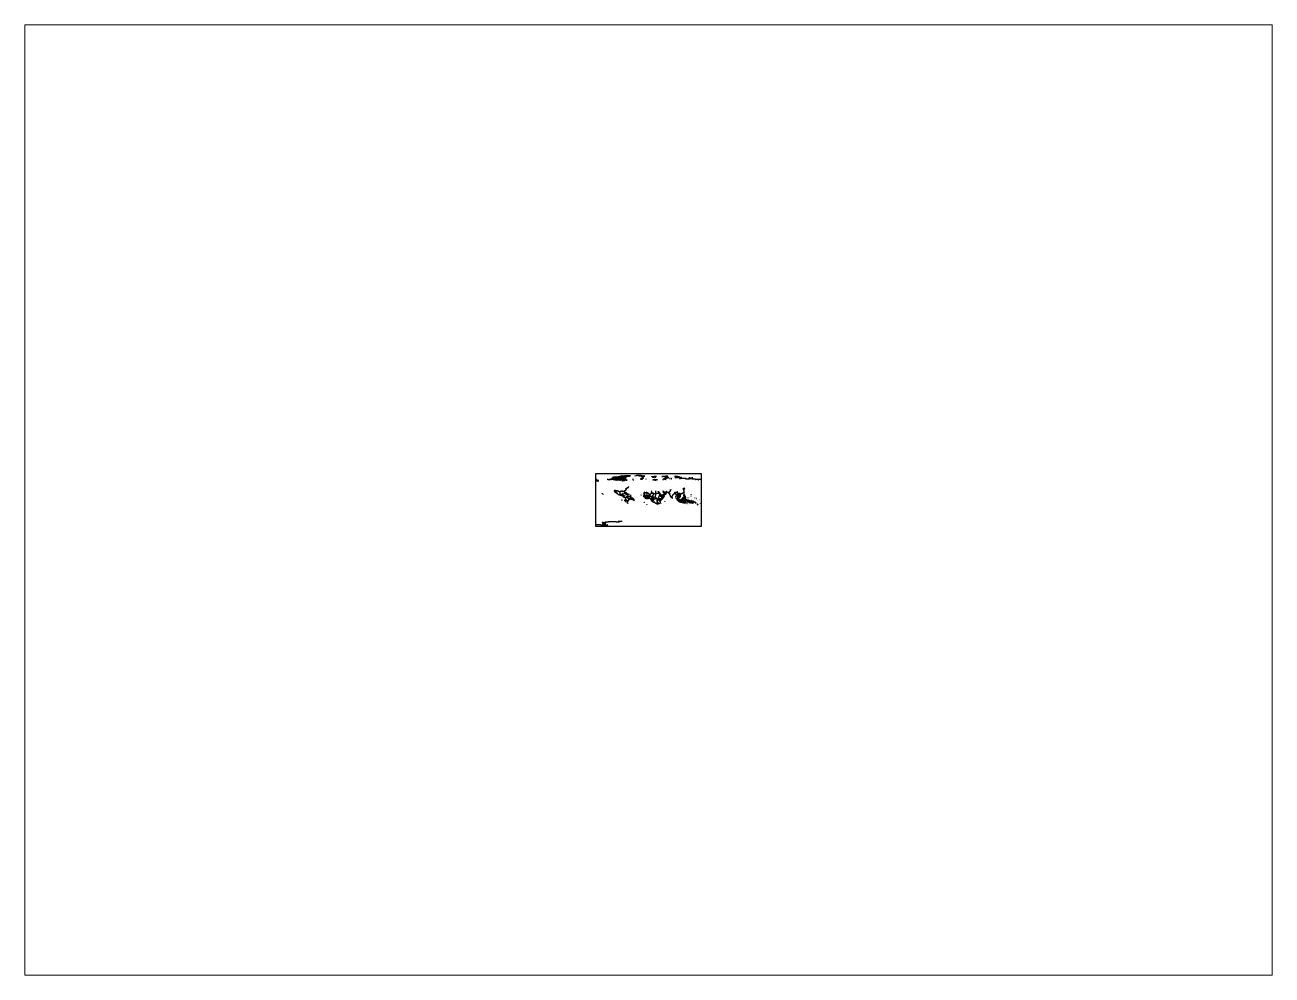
# Paper-space layout 'Layout1' of a CAD drawing. Extents: x 1.05 to 9.45, y 0.8 to 7.2.
# The model-space entities are those that its viewports show. They can reach past a viewport. Long polylines and large blocks are cut down to what shows.
import ezdxf

# ---------------------------------------------------------------- set-up
doc = ezdxf.new("R2010")
doc.units = 0
doc.header["$MEASUREMENT"] = 0
doc.layers.get('0').update_dxf_attribs({"linetype": 'CONTINUOUS'})
for name, color, linetype in [('POLITICAL_BOUNDARIES', 41, 'CONTINUOUS'), ('SHORE', 131, 'CONTINUOUS'), ('World_Raster', 7, 'CONTINUOUS')]:
    doc.layers.add(name, color=color, linetype=linetype)
picture_1 = doc.add_image_def('image1.tif', size_in_pixel=(720, 360))

msp = doc.modelspace()

# ---------------------------------------------------------------- linework, layer by layer
at = {"layer": '', "linetype": 'Continuous'}
msp.add_lwpolyline([(167.601486, -16.585142), (167.738159, -16.521269), (167.856277, -16.470158), (167.925827, -16.457281), (167.584869, -16.14011), (167.503326, -16.044926), (167.500961, -16.388262), (167.601513, -16.945283)], dxfattribs=at)
at = {"layer": 'POLITICAL_BOUNDARIES', "linetype": 'Continuous'}
for p, q in [((51.171997, 24.453217), (51.323414, 24.415632)), ((51.323414, 24.415632), (51.491489, 24.42775))]:
    msp.add_line(p, q, dxfattribs=at)
for points in [[(20.994308, 68.949242), (21.449711, 69.244492), (21.609472, 69.290466), (21.828718, 69.25396), (22.275944, 68.978279), (22.663425, 68.710518), (22.904816, 68.651917), (23.539846, 68.632736), (24.285507, 68.73378), (24.865355, 68.512459), (25.004356, 68.445984), (25.266495, 68.611656), (25.829033, 68.824036), (25.913612, 69.049385), (25.949293, 69.274986), (26.066208, 69.471359), (26.321339, 69.661209), (26.710915, 69.829422), (27.612534, 69.871857), (27.862202, 69.903389), (28.112347, 69.90464), (28.618542, 69.710701), (28.920647, 69.659378), (29.316914, 69.503006), (29.336666, 69.382584), (28.943388, 68.967361), (28.900066, 68.802269), (28.900816, 68.712502)], [(24.151396, 65.813652), (24.100409, 65.918922), (23.953117, 66.056747), (23.859779, 66.297417), (24.084892, 66.657608), (24.071836, 66.833847), (23.889334, 67.14212), (23.661551, 67.428902), (23.663404, 67.665749), (23.691319, 67.851295), (23.344902, 68.102173), (23.116396, 68.205215), (22.404411, 68.298431), (21.91614, 68.430183), (21.336992, 68.726212), (21.060061, 68.93457), (20.994308, 68.949242)], [(28.900816, 68.712502), (29.211081, 68.848801), (29.666445, 69.151161), (30.127264, 69.371574), (30.473602, 69.426041), (30.844465, 69.435463), (31.075363, 69.527069), (31.257448, 69.656563)], [(-97.056297, 25.828342), (-97.212196, 25.881727), (-97.57962, 26.051449), (-97.71273, 26.050686), (-97.89978, 25.998684), (-98.01857, 26.029818), (-98.481682, 26.281754), (-98.896324, 26.425766), (-99.064804, 26.590294), (-99.216179, 26.856781), (-99.365585, 27.276066), (-99.400604, 27.485947), (-99.52124, 27.599846), (-99.816833, 27.859158), (-100.196815, 28.328102), (-100.531555, 28.880106), (-100.829628, 29.343199), (-100.992935, 29.507824), (-101.178093, 29.621367), (-101.53051, 29.765808), (-101.744331, 29.802782), (-102.033554, 29.794767), (-102.244026, 29.704414), (-102.503067, 29.460953), (-102.691124, 29.275211), (-102.818405, 29.108925), (-103.005302, 29.037811), (-103.230843, 29.042875), (-103.382347, 29.073851), (-103.879364, 29.300234), (-104.370674, 29.596703), (-104.571129, 29.843906), (-104.714272, 30.225182), (-104.84214, 30.530157), (-104.922646, 30.631599), (-105.241013, 30.852692), (-105.617828, 31.086199), (-105.962494, 31.370848), (-106.246559, 31.668606), (-106.340851, 31.71903), (-107.191994, 31.73966), (-108.028442, 31.741272), (-108.071541, 31.339716), (-108.167374, 31.294584), (-109.007622, 31.289787), (-109.442482, 31.306421), (-110.137566, 31.315199), (-110.885201, 31.323671), (-111.03756, 31.348288), (-112.619713, 31.848906), (-113.884407, 32.268559), (-114.418144, 32.443928), (-114.538078, 32.513321), (-114.680435, 32.652691), (-115.751953, 32.61475), (-116.816956, 32.544983), (-116.970024, 32.537525)], [(-91.951736, 14.559769), (-91.971642, 14.764185), (-91.995911, 15.013022), (-91.902863, 15.120335), (-92.039848, 15.299185), (-91.555832, 16.114754), (-91.07885, 16.118019), (-90.28582, 16.114754), (-90.190758, 16.422218), (-90.430122, 16.522535), (-90.591721, 16.833361), (-90.872337, 16.937471), (-91.095161, 17.18071), (-91.273529, 17.28087), (-90.824127, 17.295174), (-90.806213, 17.853197), (-90, 17.851009), (-88.950676, 17.84816)], [(-89.931908, 13.789677), (-89.926643, 13.889833), (-89.672081, 14.097301), (-89.573219, 14.090146), (-89.490501, 14.226074), (-89.332741, 14.276155), (-89.406288, 14.347693), (-89.386742, 14.462159), (-89.176659, 14.483621)], [(-88.070267, 15.764201), (-88.748428, 15.22049), (-88.972778, 15.113182), (-89.052628, 14.891404), (-88.979828, 14.619547), (-89.176659, 14.483621)], [(-87.566917, 13.517821), (-87.52845, 13.846909), (-87.585983, 13.925603), (-87.708519, 13.925603), (-87.951767, 14.050059), (-88.146545, 13.896987), (-88.310715, 13.90414), (-88.340416, 14.02576), (-88.594879, 14.18315), (-88.778687, 14.218921), (-88.872162, 14.407187), (-89.176659, 14.483621)], [(-88.737114, 15.921591), (-89.047478, 15.914438), (-88.950676, 17.84816)], [(-88.116806, 18.511372), (-88.313133, 18.504219), (-88.39325, 18.30312), (-88.66301, 17.91758), (-88.836723, 18.039204), (-88.961967, 17.996279), (-88.950676, 17.84816)], [(-83.213531, 15.017831), (-83.854904, 14.799347), (-84.045891, 14.696446), (-84.157417, 14.657632), (-84.365715, 14.700931), (-84.513351, 14.782744), (-84.630157, 14.788408), (-84.762291, 14.679502), (-84.988602, 14.321972), (-85.531647, 13.873542), (-85.85775, 14.062427), (-86.08873, 13.800286), (-86.485664, 13.785218), (-86.487907, 13.352705), (-86.619705, 13.167487), (-86.750313, 13.103114), (-87.2006, 13.046844)], [(-83.542976, 10.895432), (-83.669479, 10.771977), (-84.014755, 10.838941), (-84.123131, 11.046184), (-84.251389, 11.011642), (-84.428314, 11.059998), (-84.699615, 10.947165), (-85.442665, 11.216582), (-85.635994, 11.094555)], [(-82.35627, 9.600084), (-82.389381, 9.544819), (-82.604126, 9.627718), (-82.702927, 9.535609), (-82.708977, 9.391399), (-82.708916, 9.130333), (-82.480667, 8.99217), (-82.659073, 8.826376), (-82.603073, 8.586895), (-82.771347, 8.4211), (-82.661972, 8.338202), (-82.753807, 8.064181)], [(-75.321899, -0.12327), (-75.358185, -0.072638), (-75.479012, 0), (-75.567581, 0.053246), (-75.886497, 0.337385), (-75.944267, 0.362469), (-76.344887, 0.182097), (-76.646469, 0.15488), (-77.086067, 0.279393), (-77.245682, 0.418276), (-77.320328, 0.640322), (-77.422356, 0.74142), (-78.066628, 1.036351), (-78.739815, 1.397775)], [(-77.291039, 8.678455), (-77.253151, 8.531631), (-77.150703, 8.464227), (-76.9216, 7.997403), (-77.066612, 7.969769), (-77.109123, 7.776343), (-77.371857, 7.592127), (-77.410088, 7.730289), (-77.495598, 7.767132), (-77.475052, 7.564493), (-77.577805, 7.52765), (-77.693077, 7.188725)], [(-70.985085, 11.928575), (-71.042732, 11.97579), (-71.42067, 11.898681), (-71.661041, 11.828497), (-71.847366, 11.738776), (-71.872627, 11.6091), (-71.850967, 11.385663), (-71.908958, 11.207519), (-72.011101, 11.219638), (-72.182487, 11.193183), (-72.628075, 10.402035), (-72.705627, 10.077269), (-72.813774, 9.752335), (-73.13311, 9.216324), (-72.952011, 9.204684), (-72.846596, 9.249826), (-72.673889, 9.257206), (-72.534386, 8.984617), (-72.149483, 8.331993), (-72.103279, 8.154242), (-72.204849, 7.644971), (-72.160301, 7.486283), (-71.979996, 7.347476), (-71.787079, 7.100658), (-71.608414, 6.987279), (-71.385452, 6.994967), (-70.862236, 7.048935), (-70.337402, 7.071128), (-70.102806, 6.989868), (-69.814743, 6.845341), (-69.729988, 6.731409), (-69.348808, 6.28226), (-69.09951, 6.023071), (-69.034714, 6.023458), (-68.799698, 6.082077), (-68.457535, 6.1604), (-67.561882, 6.261093), (-67.272209, 6.224666), (-67.456284, 5.988327), (-67.494797, 5.536705), (-67.66539, 5.306817), (-67.731537, 5.160201), (-67.719833, 5.045826), (-67.703934, 4.848833), (-67.682198, 4.683661), (-67.609245, 4.321704), (-67.408157, 3.966874), (-67.292892, 3.770476), (-67.073982, 3.479332), (-67.019356, 3.352509), (-67.348412, 3.077193), (-67.564087, 2.840688), (-67.334846, 2.61955), (-66.976067, 2.087696)], [(-71.573395, 19.787977), (-71.565567, 19.554012), (-71.521698, 19.007223), (-71.516464, 18.911837), (-71.686935, 18.707287), (-71.691628, 18.630928), (-71.473366, 18.019474)], [(-66.976067, 2.087696), (-67.210274, 1.959159), (-67.585655, 1.702641), (-67.771072, 1.631619), (-67.979362, 1.624019), (-69.245178, 1.660984), (-69.532913, 1.671984), (-69.551483, 1.525666), (-69.557472, 1.061584), (-69.47731, 0.992131), (-69.073997, 0.937326), (-68.99437, 0.899661), (-68.862411, 0.716098), (-68.838737, 0.55097), (-69.011436, 0.569006), (-69.198921, 0.618743), (-69.507767, 0.604196), (-69.729523, 0.520239), (-69.779381, 0.4818), (-69.779907, 0), (-69.780174, -0.249191), (-69.693451, -0.337664), (-69.383682, -0.501079), (-69.29715, -0.583202), (-69.310875, -0.932876), (-69.131325, -1.186046), (-69.117119, -1.2813), (-69.263962, -1.92413), (-69.581711, -3.908948), (-69.614586, -4.080725), (-69.674347, -4.17006)], [(-60.349354, 5.02608), (-60.303154, 4.950064), (-60.376255, 4.803405), (-60.642708, 4.630157), (-61.425701, 4.224978), (-61.788734, 4.121096), (-62.039291, 4.087815), (-62.248779, 4.112004), (-62.376362, 4.060389), (-62.481102, 3.557527), (-62.637615, 3.505734), (-62.92033, 3.783778), (-63.074932, 3.884578), (-63.592251, 3.868781), (-63.765518, 3.886828), (-64.168793, 4.094226), (-64.307617, 4.150611), (-64.379051, 4.137478), (-64.397499, 4.054716), (-64.120117, 3.74485), (-63.944149, 3.434389), (-63.808338, 2.748616), (-63.772923, 2.50089), (-63.698288, 2.393264), (-63.266376, 2.370414), (-63.070889, 2.314358), (-63.00346, 2.200338), (-63.122845, 2.078838), (-63.378902, 1.956532), (-63.672329, 1.89757), (-63.763874, 1.808037), (-63.880116, 1.508575), (-63.986176, 1.412591), (-64.279465, 1.334554), (-64.528809, 1.205941), (-64.862022, 0.911548), (-65.152252, 0.579269), (-65.274345, 0.572189), (-65.358063, 0.921311), (-65.395233, 1.00372), (-65.735779, 0.690218), (-65.922203, 0.657324), (-66.139137, 0.757737), (-66.451729, 1.003794), (-66.646164, 1.02806), (-66.735626, 1.22459), (-66.775192, 1.427769), (-66.847679, 1.815107), (-66.909592, 2.011803), (-66.976067, 2.087696)], [(-60.349354, 5.02608), (-60.575813, 5.317178), (-60.905159, 5.652172), (-61.051086, 5.886533), (-61.018883, 5.982085), (-60.841454, 6.22473), (-60.845032, 6.485379), (-60.81765, 6.688989), (-60.353073, 6.774393), (-60.168564, 6.839064), (-60.030285, 6.973398), (-60.093472, 7.100188), (-60.372242, 7.371913), (-60.405399, 7.467081), (-60.360241, 7.581799), (-59.615242, 8.139359), (-59.588146, 8.323895), (-59.630741, 8.457154)], [(-56.505966, 1.908452), (-56.930283, 1.918634), (-57.350571, 1.725427), (-57.800625, 1.576546), (-58.028126, 1.435341), (-58.340553, 1.204636), (-58.649071, 1.171024), (-58.92506, 1.347362), (-59.421185, 1.751245), (-59.488564, 1.884342), (-59.492321, 2.062315), (-59.45993, 2.221423), (-59.535072, 2.360838), (-59.661613, 2.538082), (-59.731712, 2.747447), (-59.635944, 3.180304), (-59.389935, 3.8175), (-59.309277, 3.983269), (-59.504738, 4.414412), (-59.744511, 4.476563), (-59.881191, 4.475744), (-59.677719, 4.966502), (-59.69569, 5.061758), (-59.812622, 5.111913), (-60.044937, 5.167759), (-60.180748, 5.141514), (-60.349354, 5.02608)], [(-56.861477, 5.854371), (-56.868248, 5.701591), (-56.932175, 5.478706), (-56.968983, 5.090683), (-57.051025, 4.969405), (-57.560326, 4.928226), (-57.636436, 4.851483), (-57.601402, 4.50203), (-57.644058, 4.291969), (-57.791397, 3.979585), (-57.53463, 3.606032), (-57.295273, 3.302308), (-57.042713, 3.272022), (-56.959801, 3.139014), (-56.84906, 2.764599), (-56.628391, 2.257352), (-56.47916, 2.003961), (-56.505966, 1.908452)], [(-56.505966, 1.908452), (-56.325912, 1.890448), (-55.827511, 1.766278), (-55.589851, 1.742266), (-55.865078, 2.198329), (-55.774891, 2.345078), (-55.697426, 2.415458), (-55.408596, 2.359968), (-55.220276, 2.297518), (-55.041149, 2.324016), (-54.800671, 2.497087), (-54.656914, 2.497938), (-54.184666, 2.278258)], [(-53.633202, 5.706443), (-53.924728, 5.312218), (-54.100536, 4.974229), (-54.162426, 4.706845), (-54.120224, 4.535443), (-54.059906, 4.249722), (-54.021275, 3.951156), (-53.786572, 3.571119), (-53.773647, 3.374113), (-53.964649, 2.711845), (-54.184666, 2.278258)], [(-51.419754, 4.232908), (-51.413055, 4.042962), (-51.909126, 3.302568), (-52.101402, 2.95814), (-52.299175, 2.511973), (-52.508133, 2.205596), (-52.642719, 2.109447), (-52.894547, 2.120656), (-53.394279, 2.29568), (-53.791058, 2.019964), (-53.892326, 2.051144), (-54.184666, 2.278258)], [(-16.81242, 21.33112), (-16.59893, 21.325249), (-14.324373, 21.300379), (-13.246043, 21.293959), (-12.916466, 21.308588), (-12.820736, 21.296429), (-12.84367, 21.79217), (-12.917269, 22.48469), (-12.912897, 22.802576), (-12.800821, 22.974884), (-12.542141, 23.167105), (-12.21543, 23.308867), (-11.851343, 23.438116), (-11.786861, 23.495708), (-11.74248, 24.665709), (-11.710855, 25.683071), (-11.689553, 25.912066), (-11.439058, 25.945292), (-8.736588, 25.935492), (-8.484749, 25.93059), (-8.438041, 26.10886), (-8.439125, 26.401285), (-8.425487, 27.18965)], [(-16.254597, 13.618382), (-15.766848, 13.612309), (-15.571397, 13.619822), (-15.40541, 13.646232), (-15.248198, 13.729801), (-15.092285, 13.864223), (-14.861356, 13.903722), (-14.65726, 13.860425), (-14.164923, 13.596342), (-13.838404, 13.579203), (-13.555374, 13.561795), (-13.495876, 13.498584), (-13.470495, 13.346157), (-13.56902, 13.22479), (-13.719441, 13.153977), (-13.893538, 13.165664), (-14.146537, 13.145096), (-14.34395, 13.220216), (-14.762887, 13.459313), (-14.928355, 13.413839), (-15.112772, 13.260175), (-15.23474, 13.214954), (-15.488723, 13.232527), (-15.651146, 13.072635), (-15.881188, 13.007709), (-16.323704, 13.036879), (-16.564545, 13.05237)], [(-13.490192, 12.640413), (-14.525772, 12.659731), (-14.99622, 12.656943), (-15.223573, 12.483964), (-15.453069, 12.399961), (-15.786236, 12.410708), (-16.154768, 12.389454), (-16.362942, 12.326783)], [(-11.700137, 14.831431), (-12.334505, 15.247252), (-12.631869, 15.518857), (-12.87357, 15.873423), (-13.005065, 16.171438), (-13.07273, 16.253683), (-13.2128, 16.322792), (-13.468018, 16.346716), (-13.762862, 16.484837), (-14.075726, 16.737289), (-14.347581, 16.824688), (-14.602666, 16.835899), (-15.146894, 16.781843), (-15.966527, 16.694382), (-16.202036, 16.506927)], [(-13.490192, 12.640413), (-13.539992, 12.284136), (-13.4881, 11.903027), (-13.571804, 11.762672), (-13.721827, 11.679148), (-13.952912, 11.665062), (-14.133526, 11.65764), (-14.305192, 11.573982), (-14.660211, 11.285819), (-14.804631, 11.118715)], [(-13.490192, 12.640413), (-12.925369, 12.63104), (-12.567539, 12.486954), (-12.34118, 12.392937), (-12.014769, 12.35672), (-11.718781, 12.390255), (-11.285404, 12.430957), (-11.219893, 12.41228)], [(-10.173368, 8.092583), (-10.290197, 8.387599), (-10.364481, 9.003753), (-10.478066, 9.346334), (-10.691812, 9.624764), (-10.897007, 9.814247), (-11.086372, 9.914837), (-11.296023, 9.932663), (-11.80744, 9.86607), (-12.07484, 9.883553), (-12.181888, 9.812995), (-12.471016, 9.423512), (-12.960588, 8.867738)], [(-11.700137, 14.831431), (-11.928146, 14.652086), (-11.953588, 14.499373), (-11.840661, 14.0042), (-11.775975, 13.7058), (-11.677015, 13.49025), (-11.595391, 13.401734), (-11.345978, 13.256994), (-11.226894, 13.105132), (-11.19017, 12.730299), (-11.19223, 12.476012), (-11.219893, 12.41228)], [(-4.6621, 25.011868), (-4.897419, 24.953297), (-6.351625, 24.913088), (-6.329558, 24.563587), (-5.920723, 20.980711), (-5.8353, 20.320095), (-5.755165, 19.538681), (-5.609037, 18.299971), (-5.518003, 17.226215), (-5.434464, 16.565605), (-5.10886, 16.21155), (-5.279453, 15.485878), (-8.185128, 15.481483), (-9.063871, 15.469948), (-9.489214, 15.314871), (-9.663227, 15.30114), (-9.88162, 15.325273), (-10.202538, 15.386951), (-10.443469, 15.44275), (-10.47039, 15.34723), (-10.445647, 15.21388), (-10.493792, 15.092824), (-10.697918, 15.129757), (-10.79401, 15.205473), (-11.049551, 15.579026), (-11.166975, 15.629192), (-11.34784, 15.596344), (-11.461338, 15.481251), (-11.5426, 15.232854), (-11.550703, 14.959448), (-11.700137, 14.831431)], [(-11.26174, 6.860873), (-11.234169, 6.907242), (-11.106158, 7.022423), (-10.822676, 7.348295), (-10.289698, 7.866346), (-10.173368, 8.092583)], [(-7.70381, 10.138294), (-7.955389, 10.543635), (-8.042779, 11.058007), (-8.199679, 11.38127), (-8.412835, 11.596136), (-8.531894, 11.798853), (-8.653976, 12.173179), (-8.663835, 12.325682), (-8.774582, 12.452161), (-8.919752, 12.476737), (-9.227505, 12.284204), (-9.362338, 12.137201), (-9.555708, 12.027994), (-9.810142, 12.096422), (-9.970565, 12.165385), (-10.122725, 12.177206), (-10.336261, 11.991598), (-10.449827, 11.876506), (-10.690788, 11.995851), (-11.087751, 12.317711), (-11.168997, 12.399865), (-11.219893, 12.41228)], [(-10.173368, 8.092583), (-10.086419, 8.261672), (-9.972657, 8.370402), (-9.807753, 8.434952), (-9.570085, 8.45543), (-9.418026, 8.411835), (-9.34356, 8.247006), (-9.244471, 7.866195), (-9.240434, 7.573813), (-9.26032, 7.446559), (-9.135839, 7.301104), (-8.953753, 7.155979), (-8.809493, 7.144129), (-8.469098, 7.559325), (-8.404732, 7.597851), (-8.252816, 7.554256), (-8.100167, 7.453457)], [(-8.425487, 27.18965), (-7.152351, 26.510418), (-5.298317, 25.421381), (-4.6621, 25.011868)], [(-7.358829, 4.368156), (-7.34068, 4.781852), (-7.293314, 5.036393), (-7.182447, 5.41845), (-7.155975, 5.622018), (-7.215025, 5.748796), (-7.783766, 6.349286), (-8.050055, 6.334992), (-8.216241, 6.3785), (-8.303681, 6.460622), (-8.326321, 6.543119), (-8.10071, 6.932216), (-8.074389, 7.129419), (-8.127998, 7.377012), (-8.100167, 7.453457)], [(-7.70381, 10.138294), (-7.874489, 9.959306), (-7.993235, 9.678907), (-7.896832, 9.495135), (-7.584026, 9.312644), (-7.495544, 9.17333), (-7.551551, 9.045867), (-7.700812, 8.8797), (-7.561653, 8.72162), (-7.269869, 8.469078), (-7.246921, 8.367517), (-7.332628, 8.303444), (-7.469697, 8.308976), (-7.716183, 8.409223), (-7.853004, 8.395703), (-7.923923, 8.306292), (-7.937582, 8.248999), (-7.804563, 8.001883), (-7.724036, 7.907002), (-7.808465, 7.747582), (-8.079125, 7.49808), (-8.100167, 7.453457)], [(-7.70381, 10.138294), (-7.46906, 10.381237), (-7.310552, 10.407602), (-7.055723, 10.262909), (-6.850798, 10.067077), (-6.69337, 10.16971), (-6.530169, 10.380445), (-6.273137, 10.598096), (-6.165491, 10.64959), (-6.049651, 10.6312), (-5.983371, 10.536243), (-5.981597, 10.40277), (-5.928781, 10.231457), (-5.862383, 10.123788), (-5.703883, 10.150153), (-5.431773, 10.329751), (-5.36013, 10.374673)], [(0.477633, 14.979502), (0, 15.057369), (-0.162049, 15.083788), (-0.322243, 15.140054), (-0.488965, 15.107281), (-1.037786, 14.786224), (-1.463961, 14.580304), (-1.600796, 14.477792), (-1.742272, 14.121004), (-1.86566, 14.132989), (-2.011553, 14.214757), (-2.244628, 14.308729), (-2.36744, 14.26351), (-2.654379, 13.982129), (-2.875695, 13.68207), (-3.052604, 13.312348), (-3.131121, 13.210179), (-3.333381, 13.164483), (-3.581628, 13.328284), (-3.713571, 13.454643), (-3.836426, 13.428488), (-4.015365, 13.255803), (-4.175025, 12.708197), (-4.306618, 12.237023), (-4.449234, 12.070913), (-4.693618, 11.948694), (-4.89522, 11.877572), (-5.010857, 11.870538), (-5.074431, 11.755742), (-5.048357, 11.41899), (-5.108338, 11.024528), (-5.225888, 10.610658), (-5.303486, 10.463997), (-5.324262, 10.393947), (-5.36013, 10.374673)], [(-2.636743, 9.589888), (-2.920202, 9.785256), (-3.209721, 9.859823), (-3.555851, 9.825978), (-3.829381, 9.754437), (-4.030221, 9.638836), (-4.195658, 9.587), (-4.354846, 9.624201), (-4.55809, 9.724689), (-4.792014, 9.977571), (-4.859519, 10.186938), (-4.998117, 10.300539), (-5.243629, 10.299079), (-5.36013, 10.374673)], [(4.407499, 19.153234), (3.428833, 18.969524), (3.362567, 19.223375), (3.43506, 19.528904), (3.390756, 19.763828), (3.266093, 19.921995), (3.126965, 19.972031), (2.790359, 19.982777), (2.621805, 20.058077), (2.357384, 20.310768), (2.145668, 20.169695), (2.043143, 20.18181), (1.542941, 20.649252), (1.366432, 20.775356), (1.329334, 20.857763), (1.372317, 21.03599), (1.291033, 21.149937), (0.178806, 21.810862), (0, 21.924892), (-0.581719, 22.295876), (-1.447493, 22.862915), (-2.925057, 23.871389), (-3.289939, 24.129892), (-4.214271, 24.734779), (-4.617104, 24.973993), (-4.6621, 25.011868)], [(-2.636743, 9.589888), (-2.556676, 9.520435), (-2.471668, 8.942497), (-2.321242, 8.295031), (-2.412444, 8.027524), (-2.646683, 7.644746), (-2.842975, 7.071491), (-2.98994, 6.619317), (-2.943709, 6.301762), (-2.825341, 5.965576), (-2.575774, 5.445825), (-2.546075, 5.11253)], [(0.267671, 11.081795), (0, 11.135221), (-0.072533, 11.149698), (-0.511679, 10.94369), (-1.154793, 10.946239), (-1.545141, 10.962994), (-2.498788, 10.944635), (-2.620897, 10.873987), (-2.677112, 10.721097), (-2.55993, 9.850956), (-2.550896, 9.666676), (-2.636743, 9.589888)], [(0.267671, 11.081795), (0.154986, 10.699734), (0.177539, 10.585459), (0.462321, 10.173977), (0.572118, 9.971229), (0.487918, 9.646549), (0.496464, 9.468621), (0.615632, 8.967174), (0.696948, 8.700682), (0.923091, 8.346071), (0.938013, 8.276243), (0.809023, 8.167413), (0.730979, 7.995327), (0.735344, 7.404212), (0.730526, 7.080009), (0.739576, 6.832161), (0.820405, 6.616523), (1.031172, 6.357168), (1.369391, 6.083295)], [(0.267671, 11.081795), (0.723481, 11.008211), (0.998602, 10.933568), (1.128788, 10.915267)], [(2.523793, 12.188435), (2.268218, 12.625509), (2.01481, 12.63672), (1.848446, 12.616673), (1.616323, 12.697931), (1.179746, 13.038591), (1.128394, 13.139988), (1.27923, 13.337931), (1.27137, 13.433232), (1.190897, 13.553527), (0.964988, 13.742875), (0.790214, 13.862616), (0.600165, 14.083965), (0.40855, 14.502363), (0.399983, 14.680293), (0.477633, 14.979502)], [(4.407499, 19.153234), (4.436875, 18.695757), (4.452055, 17.70429), (4.45243, 17.272076), (4.41647, 16.871428), (4.35152, 16.45789), (4.156157, 15.897404), (3.888091, 15.539876), (3.735861, 15.418209), (3.605281, 15.360231), (2.46514, 15.321734), (1.652023, 15.266098), (1.557804, 15.233755), (1.304813, 15.041577), (1.044254, 14.919271), (0.739218, 14.942897), (0.477633, 14.979502)], [(1.964673, 6.270197), (1.916952, 6.362429), (1.784037, 6.844723), (1.868331, 7.163041), (1.880249, 7.538141), (1.864223, 7.77958), (1.803642, 8.217817), (1.801085, 8.605529), (1.785121, 8.840619), (1.790626, 9.101266), (1.59192, 9.691233), (1.517667, 10.002257), (1.336198, 10.147369), (1.125895, 10.279615), (1.045243, 10.457116), (1.108405, 10.724458), (1.128788, 10.915267)], [(2.523793, 12.188435), (2.582531, 12.023517), (2.475837, 11.679643), (2.288995, 11.468774), (2.137591, 11.39796), (1.804788, 11.440485), (1.616948, 11.420305), (1.429783, 11.298429), (1.265184, 11.049554), (1.157261, 10.978996), (1.128788, 10.915267)], [(2.523793, 12.188435), (2.783595, 12.323455), (2.928168, 12.356082), (3.080703, 12.229868), (3.407419, 11.964837), (3.813366, 11.738408)], [(3.813366, 11.738408), (3.785849, 11.388644), (3.85953, 11.045855), (4.034276, 10.72271), (3.891654, 10.289642), (3.806139, 10.034883), (3.705715, 9.900802), (3.41069, 9.714721), (3.368182, 9.561918), (3.420103, 9.295262), (3.384907, 9.129792), (3.190429, 9.071427), (3.075062, 9.058041), (2.967869, 8.879425), (2.968843, 8.707803), (2.970089, 8.4917), (2.965171, 8.097579), (2.924551, 7.652398), (3.022123, 7.00462), (2.967761, 6.470366), (2.970472, 6.365086)], [(3.813366, 11.738408), (3.8551, 12.170877), (3.926078, 12.552671), (4.084582, 12.769723), (4.393877, 13.496155), (4.697807, 13.675932), (5.176769, 13.760372), (5.705055, 13.808998), (6.205206, 13.754744), (6.57485, 13.6298), (7.067373, 13.079731), (7.161496, 13.035795), (7.328058, 13.036778), (7.929462, 13.281866), (8.139622, 13.333957), (8.298931, 13.296757), (8.826942, 12.963011), (9.261085, 12.838454), (9.681026, 12.84093), (9.804191, 12.867085), (10.087229, 13.046728), (10.268868, 13.193985), (10.617134, 13.323161), (10.899888, 13.369322), (11.218775, 13.390276), (11.457747, 13.372615), (11.855591, 13.273274), (12.181015, 13.186216), (12.455629, 13.092496), (12.571685, 13.118608), (12.914367, 13.432066), (13.118283, 13.566743), (13.314674, 13.656885), (13.742393, 13.672116)], [(4.407499, 19.153234), (5.160204, 19.297466), (5.979133, 19.461159), (7.366795, 20.638775), (7.742112, 20.933334), (8.78074, 21.587698), (9.503971, 22.01775), (11.309349, 23.0261), (12.043561, 23.405346), (12.16268, 23.488661)], [(14.237101, 13.07759), (14.206785, 12.918528), (14.247578, 12.594624), (14.296453, 12.366094), (14.397173, 12.290422), (14.650026, 12.241073), (14.714494, 12.15883), (14.749423, 12.000141), (14.709593, 11.497785), (14.64383, 11.395704), (14.520426, 11.318707), (14.12227, 11.221011), (13.991504, 11.10583), (13.692288, 10.532033), (13.466138, 9.990435), (13.356635, 9.538502), (13.197736, 9.480358), (13.031716, 9.46666), (12.973657, 9.307422), (12.907807, 8.754048), (12.821063, 8.613706), (12.647949, 8.593603), (12.532445, 8.465796), (12.344718, 8.089681), (11.919612, 7.089246), (11.782964, 6.808759), (11.62475, 6.585355), (11.459311, 6.425474), (11.351353, 6.37398), (11.286496, 6.399019), (10.961712, 6.835662), (10.89679, 6.898842), (10.399669, 6.921319), (10.277217, 6.907876), (9.687808, 6.338673), (9.263991, 5.961142), (9.041525, 5.724638), (9.050218, 5.286102), (8.964746, 5.037705), (8.795475, 4.729013)], [(9.778524, 30.224339), (9.687014, 30.153912), (9.578351, 29.981693), (9.974103, 29.259451), (10.040779, 28.884867), (10.064097, 28.573589), (10.018971, 28.185654), (10.064441, 27.849083), (9.992145, 27.569025), (9.921105, 27.346172), (10.126984, 26.826214), (10.099434, 26.527349), (10.061039, 26.450859), (9.761078, 26.239408), (9.649038, 26.181551), (9.580394, 26.054041), (10.152963, 25.288334), (10.265123, 24.875872), (10.518392, 24.483299), (10.628162, 24.414022), (10.872871, 24.504419), (11.189107, 24.429987), (11.651543, 24.273773), (11.731517, 24.197979), (12.118981, 23.520184), (12.16268, 23.488661)], [(11.421324, 2.071228), (11.43319, 1.244981), (11.441952, 0.997134), (11.442422, 0.927217), (11.183781, 0.912968), (10.623125, 0.922344), (10.20625, 0.926219), (9.832644, 0.906501)], [(11.421324, 2.071228), (10.537107, 2.078681), (10.084894, 2.075238)], [(13.469757, 2.12792), (13.291055, 1.917096), (13.256688, 1.611792), (13.287298, 1.281448), (13.352665, 1.167415), (13.561161, 1.155951), (13.983912, 1.380935), (14.25001, 1.350738), (14.416158, 1.205537), (14.591148, 0.799763), (14.549084, 0.640612), (14.298928, 0.442069), (14.077429, 0.262769), (14.006531, 0.135229), (13.99704, 0), (13.993588, -0.049185), (14.052668, -0.245891), (14.161619, -0.385084), (14.399588, -0.479012), (14.572394, -0.516113), (14.644751, -0.572898), (14.696414, -0.725147), (14.593049, -1.196132), (14.534039, -1.749505), (14.424474, -2.239609), (14.341794, -2.545213), (14.227383, -2.596751), (14.090412, -2.56578), (14.025107, -2.515314), (13.950194, -2.255141), (13.819518, -2.141507), (13.656627, -2.358592), (13.571547, -2.460807), (13.44223, -2.467931), (13.268668, -2.379978), (13.086328, -2.145872), (12.933037, -1.930665), (12.846107, -1.867606), (12.738436, -1.880961), (12.660242, -1.964067), (12.585121, -2.326841), (12.528679, -2.422515), (12.256742, -2.532197), (11.847699, -2.598194), (11.790683, -2.64304), (11.764487, -2.865669), (11.816768, -3.030632), (11.992178, -3.264782), (12.115826, -3.37846), (12.139083, -3.51181), (11.984788, -3.817844), (11.623398, -3.680155), (11.437709, -3.782966), (11.354817, -3.915314)], [(11.421324, 2.071228), (11.441772, 2.293826), (11.837363, 2.251689), (12.635493, 2.211939), (13.009376, 2.195096), (13.469757, 2.12792)], [(15.171375, 22.985001), (14.48805, 22.656897), (14.383762, 22.586382), (13.847274, 22.996363), (13.731049, 23.078306), (13.277455, 23.228203), (12.537256, 23.427282), (12.16268, 23.488661)], [(13.220861, -4.751272), (13.439038, -4.902537), (13.518285, -4.908424), (13.717915, -4.786461), (13.865067, -4.524962), (14.537779, -4.285761), (14.56223, -4.476315), (14.581259, -4.774971), (14.647527, -4.869927), (14.904243, -4.722195), (15.153256, -4.54273), (15.572082, -4.1779), (15.735981, -4.075222), (16.197245, -3.652935), (16.235859, -3.334872), (16.181087, -3.011011), (16.214687, -2.832828), (16.301588, -2.311066), (16.455748, -1.973255), (16.667173, -1.596961), (16.851868, -1.392456), (17.215662, -1.123312), (17.45182, -1.020203), (17.658377, -0.828278), (17.720881, -0.592725), (17.797178, -0.274441), (17.849022, 0), (17.963072, 0.603731), (18.051363, 1.513206), (18.121746, 1.85686), (18.163944, 2.105005), (18.320963, 2.474605), (18.571754, 2.851109), (18.75087, 3.392454), (18.765207, 3.46246), (18.707651, 3.551098)], [(16.280401, 2.144652), (16.208845, 2.061591), (16.25367, 1.674131), (16.131662, 1.635262), (15.742894, 1.766436), (15.35406, 1.916661), (15.094895, 2.004107), (14.843065, 2.059819), (14.627335, 2.077601), (14.505022, 2.102298), (14.109797, 2.068167), (13.721576, 2.078571), (13.469757, 2.12792)], [(15.171375, 22.985001), (15.335059, 22.019938), (15.411272, 21.43569), (15.599983, 20.972847), (15.849206, 20.612053), (16.165941, 20.340612), (15.991051, 20.015471), (15.872072, 19.569902), (15.796527, 19.080093), (15.758802, 18.634998), (15.768906, 18.393549), (15.741261, 18.075619), (15.733028, 17.605261), (15.717539, 17.115799), (15.692293, 16.905914), (14.599005, 15.730065), (14.333152, 15.378934), (13.941652, 14.779194), (13.684078, 14.421753), (13.681181, 14.116658), (13.73622, 13.792842), (13.742393, 13.672116)], [(14.237101, 13.07759), (14.079344, 13.260975), (13.820555, 13.494618), (13.742393, 13.672116)], [(14.237101, 13.07759), (14.519106, 13.028419), (14.612905, 12.99083), (15.027904, 12.433981), (15.205419, 12.034616), (15.259027, 11.494683), (15.199064, 11.201961), (15.274869, 10.649448), (15.367174, 10.389407), (15.5388, 10.104405), (15.632114, 10.009626), (15.653492, 9.952544), (15.552135, 9.888381), (15.248872, 9.873878), (14.715009, 9.9597), (14.498572, 9.996544), (14.390109, 9.951413), (14.25967, 9.810804), (14.114523, 9.568427), (14.603739, 9.088264), (15.208096, 8.557946), (15.495214, 8.076591), (15.667103, 7.600911), (15.760622, 7.518845)], [(16.280401, 2.144652), (16.186209, 2.347489), (16.098785, 2.70928), (15.874965, 3.07024), (15.327374, 3.626328), (15.276825, 3.772226), (15.247705, 4.127996), (15.053326, 4.400154), (14.873425, 4.697814), (14.779952, 4.964216), (14.657183, 5.497409), (14.606631, 5.846696), (14.635395, 6.037549), (14.700192, 6.126916), (14.937866, 6.306306), (15.11804, 6.536192), (15.508011, 7.320304), (15.666825, 7.467441), (15.760622, 7.518845)], [(24.153387, 19.491249), (23.261555, 19.924524), (20.751678, 21.180845), (18.528399, 22.248255), (16.174181, 23.397558), (15.989493, 23.371071), (15.171375, 22.985001)], [(23.022615, 10.92414), (22.771019, 11.017982), (22.626566, 11.02348), (22.481506, 10.984489), (22.058805, 10.708695), (21.891363, 10.606008), (21.817051, 10.433965), (21.814888, 10.249639), (21.726782, 10.122011), (20.53417, 9.098016), (20.360739, 9.058847), (19.379414, 9.033959), (19.184462, 9.007382), (19.090134, 8.917838), (19.037537, 8.555242), (18.746422, 8.025969), (18.630779, 7.961729), (18.464911, 7.948032), (18.068449, 7.952029), (17.700342, 7.829082), (17.360966, 7.655459), (17.151575, 7.533451), (17.050632, 7.520142), (16.949835, 7.551322), (16.727282, 7.84874), (16.113794, 7.54001), (15.911848, 7.468888), (15.803782, 7.48096), (15.760622, 7.518845)], [(18.707651, 3.551098), (18.369698, 3.421966), (17.966942, 3.464058), (17.68643, 3.525956), (17.520998, 3.550399), (17.082371, 3.471511), (16.866678, 3.425739), (16.751764, 3.323359), (16.652287, 2.74435), (16.581072, 2.508741), (16.41647, 2.285293), (16.280401, 2.144652)], [(18.707651, 3.551098), (18.779564, 3.576956), (18.808353, 3.844077), (18.815643, 4.003031), (18.772663, 4.206165), (18.816006, 4.339902), (19.169468, 4.780569), (19.328205, 4.934056), (19.565994, 5.068941), (19.781935, 5.09565), (19.976166, 5.020531), (20.313644, 4.787365), (20.464216, 4.610299), (20.535868, 4.502673), (20.765726, 4.357845), (21.4058, 4.272666), (22.275667, 4.042673), (22.54175, 4.012475), (22.621059, 4.082869), (22.925398, 4.694847), (23.084089, 4.778417), (23.256462, 4.709527), (23.507599, 4.552122), (23.62995, 4.559202), (24.048349, 4.77779), (24.466669, 4.945536), (24.733225, 4.991609), (25.121273, 4.898574), (25.301109, 4.886934), (25.416418, 4.913045), (25.474651, 5.021445), (25.511639, 5.269545), (25.691841, 5.32782), (26.209362, 5.165643), (26.518314, 5.046709), (26.647446, 4.971213), (26.791296, 4.959351), (27.223948, 5.114462), (27.447392, 5.179354)], [(24.153387, 19.491249), (24.144499, 19.020937), (24.1376, 18.595133), (24.120995, 18.309057), (24.159174, 17.18445), (24.142056, 16.847534), (24.158407, 16.39642), (24.172489, 15.843609), (24.154602, 15.716402), (23.776836, 15.720541), (23.216738, 15.698173), (23.11344, 15.634009), (22.9258, 15.073646), (22.663568, 14.709856), (22.608509, 14.51252), (22.667362, 14.207813), (22.600122, 14.11208), (22.277237, 13.919516), (22.253372, 13.811337), (22.407085, 13.513533), (22.367981, 13.360776), (22.124067, 13.092407), (21.981709, 12.818282), (22.080385, 12.659981), (22.312698, 12.699481), (22.464621, 12.694023), (22.528028, 12.592716), (22.627371, 12.040372), (22.688744, 11.80558), (22.758989, 11.672527), (22.958628, 11.489409), (23.078367, 11.280373), (23.090385, 11.115203), (23.022615, 10.92414)], [(23.022615, 10.92414), (23.626387, 10.171401), (23.782185, 9.92445), (23.83728, 9.683264), (23.650137, 9.021149), (23.654568, 8.722461), (23.725822, 8.627548), (24.086514, 8.636044), (24.209127, 8.636773), (24.302355, 8.580121), (24.415712, 8.358343), (24.515755, 8.257245), (24.874458, 8.055989), (25.233973, 7.950065), (25.391792, 7.862021), (25.49165, 7.74186), (25.42495, 7.52536), (25.502785, 7.347861), (25.703304, 7.190156), (25.954163, 7.020048), (26.276863, 6.824934), (26.369947, 6.749205), (26.462383, 6.584509), (26.488976, 6.260515), (26.617319, 6.064252), (26.782314, 5.963528), (27.149052, 5.889438), (27.399734, 5.674826), (27.470789, 5.51636), (27.433155, 5.211056), (27.447392, 5.179354)], [(25.156565, 21.899208), (25.146648, 21.447971), (25.161577, 20.062719), (25.122225, 19.986242), (24.420097, 19.994843), (24.186132, 19.999823), (24.153387, 19.491249)], [(25.156565, 21.899208), (25.151512, 23.074799), (25.161451, 23.678537), (25.141161, 24.942974), (25.141535, 25.254339), (25.145266, 26.175722), (25.152237, 26.836578), (25.160568, 28.5776), (25.167021, 29.0224), (25.14806, 29.187494), (24.973873, 29.599485), (24.890696, 30.024694), (24.915571, 30.164619), (25.060833, 30.41324), (25.164841, 30.604431), (25.005432, 31.181688), (25.09985, 31.334698), (25.265759, 31.437298), (25.310217, 31.530813)], [(35.892952, 23.038292), (35.48035, 22.785364), (35.188534, 22.701067), (34.945, 22.305698), (34.918934, 22.235661), (34.526917, 22.188889), (34.474037, 22.163176), (34.315273, 21.819124), (34.253376, 21.628151), (33.739182, 21.618793), (33.440571, 21.934755), (32.331799, 21.934654), (31.369932, 21.93541), (30.121634, 21.93449), (28.990536, 21.927904), (27.97048, 21.941025), (27.221333, 21.936657), (26.663149, 21.933407), (25.93655, 21.941877), (25.525253, 21.939491), (25.156565, 21.899208)], [(30.940815, 3.522177), (30.361471, 4.116183), (29.896742, 4.532913), (29.803495, 4.570488), (29.687838, 4.499885), (29.491795, 4.238132), (29.419565, 4.193211), (29.112089, 4.477395), (28.939444, 4.48273), (28.700933, 4.316054), (28.585157, 4.207313), (28.426853, 4.200022), (28.261904, 4.288021), (28.025827, 4.502719), (27.869036, 4.724245), (27.511623, 5.071685), (27.447392, 5.179354)], [(29.732117, -1.417487), (29.816715, -1.283496), (29.851208, -1.162516), (29.825865, -0.825765), (29.836929, -0.495167), (29.827328, -0.228243), (29.87574, 0), (29.97312, 0.459108), (30.151047, 0.765276), (30.265406, 0.893082), (30.824224, 1.341349), (31.36223, 1.82126), (31.448301, 2.025168), (31.397919, 2.164705), (31.275736, 2.246605), (31.060062, 2.2644), (30.973801, 2.276593), (30.916325, 2.390658), (31.033138, 3.236711), (31.041086, 3.42743), (30.969522, 3.509641), (30.940815, 3.522177)], [(30.940815, 3.522177), (31.164251, 3.625198), (31.373026, 3.664575), (31.595961, 3.65955), (32.01973, 3.554025), (32.429787, 3.575532), (32.826191, 3.724071), (33.222157, 3.783628), (33.35854, 3.739944), (33.494633, 3.651782), (33.660103, 3.659116), (33.941536, 3.800618), (34.19508, 4.043651)], [(38.845409, 18.077682), (38.738342, 17.988092), (38.61364, 17.841223), (38.475975, 17.586252), (38.30991, 17.477257), (38.07999, 17.399649), (37.887909, 17.347691), (37.819057, 17.283747), (37.713089, 17.06072), (37.556316, 16.983559), (37.227985, 16.968908), (37.135853, 16.720556), (37.118885, 16.517122), (37.028057, 16.128965), (36.918907, 15.804255), (36.675591, 15.218196), (36.64452, 14.995612), (36.686108, 14.589165), (36.679874, 14.245974), (36.612953, 13.819812), (36.43359, 13.265898), (36.337654, 12.788717), (35.869476, 12.639791), (35.683239, 12.473459), (35.371109, 11.963217), (35.301575, 11.810283), (35.215599, 11.320433), (35.152363, 10.837063), (35.063557, 10.753926), (34.940258, 10.734132), (34.746258, 10.777462), (34.629871, 10.744999), (34.556366, 10.693727), (34.4725, 10.197527), (34.420418, 9.777757), (34.330391, 9.205243), (34.347897, 8.970187), (34.245422, 8.448439), (34.034191, 8.313717), (33.904495, 8.319306), (33.48711, 8.374022), (33.342674, 8.360459), (33.258034, 7.997684), (33.233459, 7.787812), (33.275829, 7.7245), (33.491379, 7.674941), (33.822163, 7.619704), (33.972488, 7.544331), (34.334518, 7.133368), (34.811184, 6.653161), (35.149384, 5.994186), (35.304375, 5.664604), (35.460922, 5.474866), (35.668472, 5.348983), (35.855217, 5.305597), (35.976311, 5.166492), (36.029057, 4.721907), (36.013779, 4.645551), (36.005898, 4.581953)], [(34.19508, 4.043651), (34.33007, 3.822004), (34.544449, 3.613534), (34.601345, 3.512171), (34.613716, 3.124534), (34.691944, 2.915259), (35.021347, 2.434157), (35.121746, 2.275855), (35.222172, 2.003146), (35.243862, 1.704535), (35.179546, 1.449906), (34.98632, 1.1373), (34.771614, 0.90084), (34.328194, 0.478684), (34.03299, 0.10272), (33.985577, 0), (33.470871, -1.11514)], [(34.19508, 4.043651), (34.500309, 4.401387), (34.631256, 4.548347), (34.933201, 4.524723), (35.307381, 4.526943), (35.761288, 4.586843), (35.970058, 4.594443), (36.005898, 4.581953)], [(41.968884, 3.842009), (41.473076, 3.889912), (41.265339, 3.971293), (41.058407, 4.122603), (40.936619, 4.166364), (40.5536, 4.0052), (40.249905, 3.850851), (40.133945, 3.761185), (39.814629, 3.422422), (39.742344, 3.37115), (39.361511, 3.413375), (39.060112, 3.500567), (38.442093, 3.560453), (38.291199, 3.578622), (37.232826, 4.265097), (36.960819, 4.396955), (36.623608, 4.483926), (36.14946, 4.551026), (36.005898, 4.581953)], [(41.813557, -1.859768), (41.263226, -1.062782), (41.251064, -0.643324), (41.237583, 0), (41.218304, 0.920145), (41.217171, 1.377788), (41.216988, 1.574826), (41.224354, 1.956233), (41.225777, 2.502869), (41.226803, 2.731684), (41.968884, 3.842009)], [(43.131264, 10.909723), (42.967789, 10.546531), (43.00539, 10.362458), (43.197609, 10.033144), (43.461742, 9.653393), (43.791676, 9.293106), (44.059696, 9.046853), (44.344711, 8.902369), (44.587685, 8.808484), (46.504753, 8.158913), (47.1558, 7.946701), (47.999672, 7.964421), (48.106144, 7.895144), (46.266975, 6.003036), (45.56435, 5.242549), (45.198341, 4.833616), (44.83849, 4.831484), (44.076054, 4.852367), (43.794758, 4.812571), (43.541351, 4.715724), (43.367195, 4.619364), (43.140949, 4.395573), (43.0089, 4.204113), (42.857201, 4.152364), (42.310043, 4.117339), (42.17284, 4.07203), (41.968884, 3.842009)], [(43.131264, 10.909723), (42.881275, 10.997214), (42.701214, 11.015219), (42.300156, 10.904807), (42.075108, 10.871704), (41.983913, 11.392258), (41.997269, 11.570278), (42.044643, 11.68494), (42.26424, 11.959496), (42.556217, 12.412398), (42.652302, 12.463801), (42.831028, 12.407674), (42.979816, 12.325937), (43.218121, 12.676861), (43.251686, 12.719285)], [(43.031712, 16.338448), (43.343391, 16.591829), (43.394417, 16.846292), (43.375919, 17.151176), (43.425648, 17.373852), (43.503525, 17.456903), (43.60099, 17.501955), (43.902824, 17.433844), (44.103352, 17.377829), (44.425205, 17.398787), (44.628838, 17.393629), (45.173775, 16.291246), (45.75948, 15.074724), (46.678226, 16.274685), (47.536331, 17.296328), (47.708599, 17.475241), (47.727028, 17.532532), (47.945385, 17.635464), (50.023277, 18.340174), (51.417061, 18.805777), (51.933514, 18.961275), (52.009716, 18.999846)], [(43.131264, 10.909723), (43.28442, 11.16483), (43.450798, 11.37552), (43.50214, 11.492524)], [(51.323414, 24.415632), (51.792591, 23.426548), (52.03912, 22.907047), (52.156567, 22.50116), (53.669762, 22.332088), (55.193737, 22.131323), (55.571049, 22.082685), (55.833763, 22.293856), (55.902416, 22.319672)], [(52.009716, 18.999846), (52.77103, 19.366421), (53.828022, 19.912594), (56.23386, 21.254368), (56.16386, 21.908276), (55.902416, 22.319672)], [(52.009716, 18.999846), (52.05117, 18.701488), (52.152439, 18.416187), (52.424561, 17.979412), (52.844162, 17.365608), (52.901203, 17.251589), (52.898582, 17.118151), (53.116108, 16.808107), (53.224613, 16.67074)], [(56.608921, 24.93572), (56.388435, 24.920597), (56.207752, 24.957664), (56.159279, 24.779526), (56.192562, 24.182613), (56.102982, 24.029636), (55.861725, 23.761438), (55.862911, 23.335829), (55.873669, 22.402092), (55.902416, 22.319672)], [(56.360397, 25.983452), (56.427845, 25.911079), (56.316208, 25.721764), (56.267841, 25.587347), (56.266254, 25.508089), (56.310574, 25.479353), (56.364975, 25.490316)], [(61.773624, 25.056543), (61.855076, 25.485748), (61.877144, 25.644648), (62.016403, 26.001104), (62.144974, 26.173325), (62.502098, 26.384954), (62.81596, 26.501078), (63.265987, 26.535427), (63.359867, 26.567722), (63.444206, 26.682524), (63.460709, 27.120787), (63.376835, 27.247311), (63.083492, 27.271027), (63.000374, 27.448347), (62.950268, 28.051321), (62.874649, 28.222338), (62.690487, 28.322884), (62.176052, 28.49773), (61.86293, 28.673735), (61.70462, 28.88237), (61.384808, 29.363127), (61.02412, 29.850317)], [(68.250664, 23.781042), (68.417274, 23.797165), (68.550499, 23.991314), (68.940292, 23.998755), (68.93338, 24.326124), (69.049843, 24.302593), (69.425499, 24.298418), (69.801369, 24.288923), (69.904404, 24.221964), (70.235252, 24.177322), (70.325287, 24.326124), (70.676163, 24.422852), (70.758743, 24.395054), (70.823784, 24.244284), (71.071091, 24.281481), (71.138847, 24.393087), (71.281456, 24.422852), (71.172958, 24.631178), (71.277763, 24.698141), (70.98307, 25.29818), (70.886139, 25.526232), (70.835663, 25.724899), (70.593971, 25.68026), (70.445427, 25.724899), (70.259865, 25.909979), (70.329071, 26.24058), (70.380486, 26.55077), (70.189621, 26.55727), (69.962608, 26.595417), (69.719147, 26.668859), (69.666763, 26.840006), (69.702408, 26.960854), (69.78595, 27.205517), (70.226837, 27.607292), (70.291367, 27.80818), (70.532341, 28.016512), (70.714096, 28.053709), (70.807106, 27.99419), (70.878578, 27.761312), (71.041283, 27.718901), (71.44368, 27.860262), (71.773949, 27.855343), (72.093636, 27.971869), (72.127907, 28.142996), (72.38131, 28.417555), (72.506317, 28.634136), (72.585831, 28.797741), (73.123001, 29.020948), (73.337677, 29.267412), (73.566788, 29.814674), (73.725189, 30.025068), (73.999535, 30.084908), (74.16098, 30.211391), (74.043541, 30.382523), (74.723763, 31.059084), (74.830338, 31.498566), (74.746094, 31.668541), (74.731789, 31.833378), (74.964157, 31.944979), (75.253105, 32.033192), (75.479973, 32.123337), (75.570229, 32.238087), (75.565048, 32.333252), (75.264099, 32.503006), (74.948334, 32.480686), (74.863632, 32.592289), (74.881226, 32.785736), (74.528954, 32.784351), (74.530548, 33.023823), (74.257401, 33.157749), (74.217583, 33.269356), (74.314156, 33.328873), (74.366302, 33.544643), (74.19162, 33.648811), (74.253845, 33.834812), (74.426834, 33.879456), (74.427773, 34.035702), (74.1586, 34.028263), (74.113396, 34.11755), (74.204216, 34.184509), (74.183426, 34.325874), (74.031952, 34.325874), (73.991516, 34.40028), (74.162674, 34.675571), (74.564529, 34.794613), (75.333199, 34.648277), (75.588829, 34.586246), (76.006447, 34.519321), (76.257011, 34.638367), (76.374794, 34.586285), (76.496475, 34.720211), (76.693504, 34.779728), (76.972969, 34.733616), (77.028908, 34.653248), (77.134392, 34.70533), (77.166496, 34.921097), (77.236542, 35.114738), (77.4216, 35.219078), (77.730797, 35.385735), (77.823891, 35.423409)], [(92.713623, 22.127398), (92.696854, 22.336851), (92.414711, 23.452785), (92.385948, 23.712959), (92.205666, 23.692867), (92.078903, 23.64134), (91.901482, 23.119623), (91.801048, 22.960295), (91.562767, 23.162104), (91.450508, 23.282099), (91.346779, 23.408491), (91.346466, 23.579935), (91.342491, 23.814861), (91.401283, 23.942192), (91.694519, 24.102638), (91.918556, 24.161079), (92.34095, 24.506411), (92.412476, 24.659212), (92.417702, 25.014807), (92.392357, 25.0718), (92.342262, 25.115948), (91.22979, 25.204748), (90.978226, 25.203291), (90.566177, 25.17551), (90.31974, 25.199486), (90.078392, 25.248882), (90.035545, 25.293077), (90, 25.6166), (89.976295, 25.832352), (89.918114, 25.978031), (89.730736, 26.002352), (89.510399, 25.975677), (89.343117, 26.095329), (89.190758, 26.215071), (88.627106, 26.351492), (88.521851, 26.274702), (88.272186, 26.038364), (88.216194, 25.911079), (88.253693, 25.841459), (88.476067, 25.734819), (89.026794, 25.312635), (89.083244, 25.262167), (89.061989, 25.192205), (88.890434, 25.146778), (88.664696, 25.088335), (88.484375, 24.953959), (88.237946, 24.679489), (88.390366, 24.534321), (88.859093, 24.340191), (88.946281, 24.245457), (88.933212, 24.124731), (88.705971, 23.78051), (88.723816, 23.666313), (88.881851, 23.464027), (89.028381, 22.82987), (89.209282, 22.030809), (89.275917, 21.791309)], [(92.327332, 21.013403), (92.440636, 21.166939), (92.80127, 21.403996), (92.713623, 22.127398)], [(92.713623, 22.127398), (92.981461, 22.059107), (93.095947, 21.996269), (93.208305, 22.054083), (93.331329, 22.219896), (93.33831, 22.524738), (93.269562, 22.943424), (93.37207, 23.026562), (93.552406, 23.091112), (93.638748, 23.250349), (93.572868, 23.967482), (93.632317, 24.094826), (93.997444, 23.950891), (94.172859, 23.901123), (94.311897, 23.895576), (94.388519, 23.953171), (94.905029, 24.965708), (94.905266, 25.111727), (94.818512, 25.295328), (94.83886, 25.390665), (95.26123, 25.900961), (95.322021, 26.072695), (95.2966, 26.415333), (95.38549, 26.574528), (96.036354, 26.971821), (96.35981, 27.202183), (96.500351, 27.260118), (96.751266, 27.223469), (97.135162, 27.124132), (97.267853, 27.150286), (97.185249, 27.473507), (97.217484, 27.600628), (97.48558, 27.862381), (97.536057, 27.970554), (97.544083, 28.199087)], [(101.217651, 21.459393), (101.148643, 21.566931), (101.09832, 21.738077), (100.815834, 21.552296), (100.52446, 21.480755), (100.41362, 21.518194), (100.243874, 21.63785), (100.09034, 21.973486), (99.95916, 22.144156), (99.742523, 22.123859), (99.514587, 22.122528), (99.412216, 22.16638), (99.359604, 22.324816), (99.687233, 23.037846), (99.6726, 23.158405), (99.437653, 23.201479), (99.18866, 23.168289), (99.097633, 23.313803), (98.972832, 24.106728), (98.90242, 24.163462), (98.687157, 24.155865), (98.340416, 24.115755), (97.971535, 23.9168), (97.831673, 23.877882), (97.734261, 23.909077), (97.73452, 24.029715), (97.834831, 24.290606), (97.761787, 24.607637), (97.727715, 24.816969), (98.005486, 25.199492), (98.091629, 25.288857), (98.310837, 25.410734), (98.585953, 25.647194), (98.779076, 25.97204), (98.937408, 26.360151), (98.929024, 26.75363), (98.840897, 27.495714), (98.775406, 27.558802), (98.548767, 27.544809), (98.419685, 27.56311), (98.321747, 27.702173), (98.212326, 28.107725), (98.033661, 28.303431), (97.806686, 28.429066), (97.682129, 28.409302), (97.544357, 28.256205), (97.544083, 28.199087)], [(98.796906, 10.137455), (98.840866, 10.305548), (99.295517, 11.070598), (99.750252, 11.772078), (99.784752, 11.905681), (99.521004, 12.456776), (99.301239, 12.989073), (99.298943, 13.103394), (99.337318, 13.389457), (99.298141, 13.68777), (99.206673, 13.903198), (98.933647, 14.174713), (98.690582, 14.389235), (98.420906, 15.035509), (98.340698, 15.206523), (98.706528, 15.39921), (98.783432, 15.488578), (98.67923, 16.021473), (98.73661, 16.123419), (98.939644, 16.226231), (99.027275, 16.334719), (98.953735, 16.486702), (98.663193, 16.954958), (98.596786, 17.100634), (98.10585, 17.529604), (97.991257, 17.592442), (97.940926, 17.985874), (97.909698, 18.068253), (97.577133, 18.466368), (97.841743, 18.525076), (97.91481, 18.525507), (97.95372, 18.633682), (97.924553, 18.817667), (97.975983, 19.046581), (97.992485, 19.414976), (98.056564, 19.580448), (98.219322, 19.765547), (98.432518, 19.728687), (98.711807, 19.736675), (99.197006, 19.879206), (99.373817, 20.146936), (99.611626, 20.300716), (99.807617, 20.378059), (100.097725, 20.405151), (100.169044, 20.437315), (100.204811, 20.475622)], [(101.217651, 21.459393), (100.99144, 21.299335), (100.752991, 21.0249), (100.554054, 20.763405), (100.292099, 20.558685), (100.204811, 20.475622)], [(105.260193, 14.25647), (105.623367, 14.544423), (105.678078, 14.741627), (105.676819, 15.167147), (105.606346, 15.395366), (105.417976, 15.711803), (104.977074, 16.287134), (104.862274, 16.496023), (104.814064, 16.660851), (104.78791, 17.34655), (104.592392, 17.631165), (104.282753, 17.927795), (104.154152, 18.168354), (104.131226, 18.29521), (104.011337, 18.364365), (103.609756, 18.450901), (103.428192, 18.456194), (103.299828, 18.252241), (103.209587, 18.010412), (102.965057, 17.894678), (102.86515, 17.862337), (102.599724, 17.98144), (102.22364, 18.137985), (102.068314, 18.124374), (101.540428, 17.594206), (101.373718, 17.409065), (101.157303, 17.471304), (101.092102, 17.616983), (101.104568, 17.839312), (101.157303, 18.036486), (101.395233, 18.742735), (101.433113, 18.927105), (101.321266, 19.516979), (101.300766, 19.567669), (101.114502, 19.547522), (100.894325, 19.457344), (100.704071, 19.456228), (100.620895, 19.525593), (100.590767, 19.690512), (100.638916, 20.052723), (100.634262, 20.243187), (100.581139, 20.31908), (100.448486, 20.400848), (100.204811, 20.475622)], [(102.277466, 6.171213), (102.238602, 6.019471), (102.015923, 5.86203), (101.966255, 5.603155), (101.676613, 5.563303), (101.654419, 5.778061), (101.515411, 5.851533), (101.389832, 5.725581), (101.280022, 5.548234), (101.188034, 5.585822), (101.135056, 5.693525), (101.230812, 5.872526), (101.211975, 5.967229), (101.18779, 6.068759), (101.070343, 6.176086), (100.868973, 6.229392), (100.821075, 6.439313), (100.564034, 6.433594), (100.362404, 6.35707)], [(102.171516, 22.550688), (101.866096, 22.409229), (101.758026, 22.300665), (101.738708, 22.154509), (101.800606, 21.888197), (101.903137, 21.723711), (101.956558, 21.489098), (101.90744, 21.336414), (101.787811, 21.240477), (101.442146, 21.27656), (101.297417, 21.370966), (101.217651, 21.459393)], [(102.171516, 22.550688), (102.389114, 22.653547), (102.620651, 22.712029), (102.774025, 22.706573), (103.042511, 22.530355), (103.188721, 22.486761), (103.451447, 22.672413), (103.600937, 22.724083), (104.318665, 22.747301), (104.681778, 22.800203), (104.835106, 22.870935), (105.148216, 23.120363), (105.383095, 23.267754), (105.517097, 23.312975), (105.797638, 23.054289), (106.144806, 22.948376), (106.441803, 22.924707), (106.791695, 22.945782), (106.898193, 22.851168), (106.9235, 22.679901), (106.71106, 22.342167), (106.754219, 22.10751), (106.877106, 21.943142), (107.301781, 21.66626), (107.5812, 21.591694), (107.990288, 21.543282), (108.079277, 21.47904)], [(107.596954, 14.600504), (107.667076, 15.013734), (107.637657, 15.273951), (107.54174, 15.470259), (107.303421, 15.684793), (107.270798, 15.811617), (107.372238, 16.009075), (107.31118, 16.186541), (107.150017, 16.325302), (106.841858, 16.50131), (106.63002, 16.735027), (106.373436, 17.14629), (105.616325, 18.100718), (105.302299, 18.448126), (105.015831, 18.738541), (104.731384, 18.952763), (104.175652, 19.286045), (104.102974, 19.330059), (104.08374, 19.552179), (104.208427, 19.717995), (104.348244, 19.763258), (104.562134, 19.732761), (104.691208, 19.758917), (104.808716, 19.842146), (104.923347, 19.98885), (104.919479, 20.217413), (104.527748, 20.653248), (104.332756, 20.956882), (104.214859, 20.994291), (104.039803, 20.917074), (103.81073, 20.699854), (103.681572, 20.673702), (103.469887, 20.761368), (103.196602, 20.956604), (103.046539, 21.266855), (102.894348, 21.685032), (102.65007, 21.956636), (102.374252, 22.215353), (102.171516, 22.550688)], [(105.260193, 14.25647), (105.124649, 14.331886), (104.855278, 14.381102), (104.596352, 14.398629), (104.34552, 14.365396), (103.98658, 14.395039), (103.459152, 14.353828), (103.28669, 14.308342), (103.05204, 14.110067), (102.638237, 13.555037), (102.572136, 13.421257), (102.53817, 13.249556), (102.54985, 12.96379), (102.64856, 12.672172), (102.86779, 12.349516), (102.939621, 12.133955), (102.874443, 12.054696)], [(104.590843, 10.331385), (104.725479, 10.461097), (105.016266, 10.56446), (105.42775, 10.801949), (105.697372, 10.90519), (105.920891, 10.900153), (106.230743, 10.813051), (106.307045, 10.934207), (106.293709, 11.023069), (106.037727, 11.218482), (105.940514, 11.408471), (106.046211, 11.599679), (106.491714, 11.856396), (106.726616, 11.959427), (107.145561, 12.158822), (107.415047, 12.242985), (107.588165, 12.371048), (107.685928, 12.600294), (107.661491, 13.082887), (107.68396, 13.273574), (107.718254, 13.438924), (107.513367, 13.895018), (107.500412, 14.193451), (107.596954, 14.600504)], [(105.260193, 14.25647), (105.499855, 14.143555), (105.83139, 14.069297), (105.984688, 14.019384), (106.195419, 13.9063), (106.307365, 13.932367), (106.349861, 14.040591), (106.303757, 14.135592), (106.219856, 14.217658), (106.171562, 14.350755), (106.347633, 14.478827), (106.561668, 14.56265), (106.761452, 14.481257), (106.929642, 14.323463), (107.064384, 14.356014), (107.503082, 14.549145), (107.596954, 14.600504)], [(117.762352, 3.997692), (117.680893, 4.038081), (117.341805, 4.169496), (117.141243, 4.187367), (116.860275, 4.179348), (116.56707, 4.21573), (116.230705, 4.251859), (116.021721, 4.244258), (115.910439, 4.1737), (115.739212, 3.88673), (115.685471, 3.632234), (115.733704, 3.187693), (115.634544, 3.015517), (115.343552, 2.905746), (115.24559, 2.752647), (115.279961, 2.416029), (114.862541, 1.612765), (114.688385, 1.478254), (114.2994, 1.399676), (114.090202, 1.322159), (113.880447, 1.162023), (113.750984, 1.148536), (113.499931, 1.21695), (113.263603, 1.317241), (113.013145, 1.430158), (112.819641, 1.47985), (112.603645, 1.446779), (112.364601, 1.248338), (112.18335, 1.012088), (111.945557, 0.858126), (111.765686, 0.780786), (111.521454, 0.83018), (111.284607, 0.930459), (111.169609, 0.929786), (110.752258, 0.742974), (110.551308, 0.86889), (110.414894, 0.906224), (109.964859, 1.348456), (109.851166, 1.481243), (109.721176, 1.837492)], [(115.362991, 4.855053), (115.395485, 4.526476), (115.423759, 4.374138), (115.305161, 4.303535), (115.151756, 4.329607), (115.098442, 4.486578), (115.033775, 4.649737), (114.991989, 4.744201), (114.951454, 4.665481), (114.886665, 4.675977), (114.875328, 4.586761), (115.005867, 4.212798), (114.99334, 4.098346), (114.857841, 3.964101), (114.704254, 3.905991), (114.560966, 3.962245), (114.463516, 4.152388), (114.302559, 4.245639), (114.313774, 4.340102), (114.239128, 4.424292), (114.226936, 4.4415)], [(-80.025246, -3.454274), (-80.02771, -3.710508), (-80.040901, -3.933017), (-80.145996, -4.086161), (-80.102394, -4.308326), (-80.054855, -4.39701), (-79.855019, -4.446656), (-79.488014, -4.444481), (-79.347847, -4.558038), (-79.261688, -4.773587), (-79.082573, -4.994935), (-78.903564, -5.025652), (-78.79464, -4.993222), (-78.674393, -4.852703), (-78.230011, -3.725237), (-78.102165, -3.495692), (-77.836853, -3.201775), (-77.472961, -2.977166), (-77.067482, -2.815869), (-76.605141, -2.679645), (-76.453552, -2.64061), (-76.00322, -2.301085), (-75.683464, -1.975048), (-75.443573, -1.624048), (-75.197205, -1.107742), (-75.03894, -0.935192), (-75.003036, -0.820562), (-75.147614, -0.465476), (-75.321899, -0.12327)], [(-75.321899, -0.12327), (-74.904762, -0.171648), (-74.501251, -0.359924), (-74.270508, -0.555605), (-74.176704, -0.701237), (-74.083076, -0.980353), (-73.846069, -1.144199), (-73.401375, -1.446642), (-73.288315, -1.789179), (-73.253326, -1.916091), (-73.088524, -1.978662), (-72.873032, -1.996456), (-72.795197, -2.129464), (-72.79705, -2.307426), (-72.755432, -2.434293), (-72.497475, -2.502674), (-72.03022, -2.506251), (-71.807182, -2.492212), (-71.655342, -2.4214), (-71.451912, -2.229507), (-71.216774, -2.41878), (-71.038033, -2.50035), (-70.719406, -2.301422), (-70.49041, -2.395395), (-69.905708, -2.773255), (-69.848633, -2.804689), (-69.864342, -2.893759), (-70.384232, -3.773899), (-70.182533, -3.759993), (-70.110039, -3.734134), (-70.00341, -3.790698), (-69.744713, -4.106925), (-69.674347, -4.17006)], [(-69.674347, -4.17006), (-69.613365, -4.315858), (-69.76667, -4.399396), (-70.123566, -4.29347), (-70.345451, -4.250307), (-70.490181, -4.282947), (-70.761833, -4.481563), (-70.92878, -4.533402), (-71.230118, -4.503414), (-72.08255, -4.851655), (-72.398125, -5.050539), (-72.565659, -5.127789), (-72.835228, -5.764897), (-72.978882, -5.994531), (-72.988251, -6.064492), (-72.863731, -6.4514), (-72.8582, -6.502209), (-73.139465, -6.726297), (-73.41835, -6.874119), (-73.575119, -7.027561), (-73.686333, -7.307825), (-73.638397, -7.561726), (-73.360054, -7.992195), (-72.760376, -8.967222), (-72.712471, -9.024127), (-72.823807, -9.247188), (-72.917046, -9.387542), (-72.428925, -9.44184), (-72.242149, -9.459787), (-72.101715, -9.541567), (-71.993256, -9.687078), (-71.950203, -9.985469), (-71.120644, -9.999614), (-70.777649, -9.775183), (-70.485847, -9.557412), (-70.339096, -9.505707), (-70.365364, -10.185759), (-70.409409, -10.713407), (-70.360863, -10.871963), (-70.218132, -11.023614), (-70.089897, -11.054629), (-69.92897, -11.021901), (-69.575249, -10.905437), (-69.386215, -10.88526)], [(13.220861, -4.751272), (12.90793, -4.51159), (12.750475, -4.569733), (12.444422, -4.800394), (12.203352, -4.987135)], [(13.220861, -4.751272), (12.958443, -5.007105), (12.815734, -5.096948), (12.773443, -5.160757), (12.728656, -5.561493), (12.736385, -5.59959), (12.403326, -5.734381)], [(24.144161, -11.024268), (23.585691, -10.957644), (23.139669, -11.023863), (22.752935, -11.14058), (22.47835, -11.142204), (22.389015, -11.053731), (22.385649, -10.939324), (22.475039, -10.531939), (22.476337, -10.322143), (22.338642, -10.043249), (21.959028, -9.594146), (21.906153, -9.499101), (21.896582, -9.403802), (22.029604, -8.938946), (22.061625, -8.461986), (22.012072, -8.188922), (21.876163, -7.916391), (21.901472, -7.757315), (21.98115, -7.445349), (21.957752, -7.362853), (21.812698, -7.319212), (21.258709, -7.360644), (20.862555, -7.36935), (20.767319, -7.293634), (20.791706, -7.077355), (20.710409, -6.976125), (19.803377, -7.013294), (19.752954, -7.013593), (19.712866, -7.172757), (19.725414, -7.439668), (19.59668, -7.840925), (19.514015, -8.025757), (19.067097, -8.02841), (18.662279, -7.973604), (18.203125, -8.084391), (17.806904, -8.099458), (17.675646, -8.023952), (17.387672, -7.669684), (17.119272, -7.188163), (16.877434, -6.553917), (16.851351, -6.293446), (16.79697, -6.058567), (16.760017, -6.001572), (16.615181, -5.951581), (16.442284, -5.946259), (15.945415, -5.942847), (15.54964, -5.957914), (15.268864, -5.959582), (14.678099, -5.937671), (14.252935, -5.914763), (13.90026, -5.923226), (13.706056, -5.937088), (13.562732, -5.982442), (13.15992, -6.010254), (12.845187, -6.151979), (12.593542, -6.178897), (12.54304, -6.172845)], [(24.144161, -11.024268), (24.449007, -11.066969), (24.613432, -11.237643), (24.690838, -11.396119), (24.778395, -11.421025), (25.294607, -11.290824), (25.373051, -11.25857), (25.634171, -11.714752), (25.854145, -11.802464), (26.270321, -11.914428), (26.68524, -11.988267), (26.831717, -12.038256), (26.996674, -11.999134), (27.231512, -11.692592), (27.327044, -11.533084), (27.654177, -12.173261), (27.825356, -12.2994), (28.227901, -12.417815), (28.442213, -12.530986), (28.629431, -12.68881), (28.881712, -13.017919), (29.053204, -13.309361), (29.209345, -13.403797), (29.819704, -13.444697), (29.986576, -13.450076), (30.004803, -13.202019), (29.992262, -12.559963), (29.977793, -12.204015), (29.916628, -12.121729), (29.753578, -12.205341), (29.551912, -12.409979), (29.320148, -12.405001), (29.119766, -12.279028), (28.743406, -11.899796), (28.537947, -11.627641), (28.518579, -11.494245), (28.653828, -11.035707), (28.823244, -10.507045), (28.655888, -9.567151), (28.669197, -9.287349), (29.027641, -8.713078), (29.097214, -8.623667), (29.25313, -8.527385), (30.609598, -8.303192), (30.863163, -8.272057)], [(29.097668, -2.749802), (29.008856, -2.597774), (29.229473, -1.986214), (29.284286, -1.795184), (29.404917, -1.680047), (29.540453, -1.602961), (29.732117, -1.417487)], [(29.097668, -2.749802), (29.407017, -2.760681), (29.761812, -2.904765), (29.940552, -2.84649), (30.011784, -2.807931), (30.187168, -2.552616), (30.416061, -2.481329), (30.667433, -2.467124)], [(29.549189, -4.737525), (29.541616, -4.139305), (29.43486, -3.853884), (29.42907, -3.567865), (29.446806, -3.370693), (29.407621, -3.199292), (29.097668, -2.749802)], [(29.549189, -4.737525), (29.520123, -5.080269), (29.711432, -5.727658), (29.665749, -6.109234), (29.720707, -6.421421), (29.939547, -6.705175), (30.360525, -7.109521), (30.552929, -7.460642), (30.863163, -8.272057)], [(29.549189, -4.737525), (30.11277, -4.580897), (30.287037, -4.338296), (30.577271, -3.796234), (30.885906, -3.412982), (31.041718, -3.291271), (31.061457, -3.195807), (30.994713, -3.088137), (30.87141, -3.031663), (30.691082, -3.000946), (30.595898, -2.906166), (30.667433, -2.467124)], [(30.799625, -1.137793), (30.655958, -1.145006), (30.406574, -1.324471), (30.20059, -1.516396), (30.006777, -1.536621), (29.761129, -1.436374), (29.732117, -1.417487)], [(33.311264, -14.028079), (32.742966, -14.266683), (31.979609, -14.525498), (31.560415, -14.705992), (30.586086, -14.966058), (30.501822, -15.023783), (30.49826, -15.246323), (30.566807, -15.455731), (30.605829, -15.652604)], [(30.667433, -2.467124), (30.803911, -2.459955), (30.982496, -2.388966), (31.045948, -2.312311), (31.092896, -2.095899), (31.017719, -1.873866), (30.854095, -1.474366), (30.799625, -1.137793)], [(30.799625, -1.137793), (31.37434, -1.115303), (33.470871, -1.11514)], [(33.408264, -9.6408), (33.235111, -9.457356), (32.90519, -9.300369), (32.197079, -9.043921), (31.626017, -8.773952), (31.297842, -8.655106), (31.179626, -8.560448), (30.863163, -8.272057)], [(33.311264, -14.028079), (33.134476, -13.971903), (33.016785, -13.788218), (32.926735, -13.572581), (33.061775, -13.209388), (33.103867, -12.86581), (33.169327, -12.712831), (33.525993, -12.596292), (33.737923, -12.480591), (33.827099, -12.37198), (33.794201, -12.283165), (33.564629, -12.163733), (33.4673, -12.088017), (33.431492, -11.929284), (33.472198, -11.17248), (33.454258, -10.905555), (33.45919, -10.848307), (33.778217, -10.693836), (33.860149, -10.572558), (33.854485, -10.426373), (33.659313, -10.039721), (33.408264, -9.6408)], [(33.408264, -9.6408), (33.508076, -9.633738), (33.964428, -9.681894), (34.262684, -9.924273), (34.464439, -10.302601), (34.525024, -10.728452), (34.54895, -10.991237), (34.609623, -11.335857), (34.698071, -11.587253)], [(39.432785, -4.827921), (38.952518, -4.46476), (37.860485, -3.676623), (37.829212, -3.568731), (37.881119, -3.320509), (37.819859, -3.149228), (36.220955, -2.256073), (34.122833, -1.10037), (33.470871, -1.11514)], [(34.698071, -11.587253), (35.102024, -11.595145), (35.560528, -11.662366), (35.797367, -11.622823), (36.0867, -11.462166), (36.142002, -11.404622), (36.244865, -11.442153), (36.390137, -11.61932), (36.620296, -11.751466), (37.05378, -11.742538), (37.487545, -11.739977), (37.676712, -11.764287), (37.854462, -11.699659), (38.09882, -11.354889), (38.193325, -11.208095), (38.317898, -11.245504), (38.608524, -11.434524), (38.810287, -11.420617), (39.369648, -11.169343), (39.917725, -10.988076), (40.14909, -10.834116), (40.669857, -10.458284)], [(141.073441, -2.77778), (141.149155, -6.36225), (140.951004, -6.732269), (141.144745, -7.348005), (141.165512, -7.710392), (141.151276, -9.256892)]]:
    msp.add_lwpolyline(points, dxfattribs=at)
at = {"layer": 'SHORE', "linetype": 'Continuous'}
msp.add_line((-89.931908, 13.789677), (-90, 13.814758), dxfattribs=at)
for points in [[(-179.90683, 64.867088), (-179.746872, 64.954338), (-179.672226, 65.276199), (-179.377518, 65.828773), (-179.174911, 66.012962), (-178.771423, 66.068367), (-178.493286, 65.849098), (-178.423584, 65.702942), (-178.44989, 65.556839), (-177.912628, 65.499466), (-177.308212, 65.537094), (-176.921967, 65.640022), (-176.579102, 65.655258), (-176.32486, 65.626549), (-175.933578, 65.474014), (-175.789017, 65.284843), (-175.867279, 65.204628), (-175.748032, 65.023148), (-175.623718, 64.950996), (-175.097198, 64.742622), (-174.98349, 64.865517), (-174.175781, 64.636185), (-174.057022, 64.477913), (-173.520111, 64.399757), (-173.341217, 64.436066), (-172.873352, 64.400955), (-172.821487, 64.52343), (-173.046753, 64.912483), (-172.961441, 64.984901), (-172.59906, 65.014534), (-172.232895, 65.037018), (-172.207565, 65.189697), (-172.26651, 65.393425), (-172.358688, 65.531776), (-172.611038, 65.648117), (-172.649033, 65.648048), (-172.778931, 65.764732), (-172.839478, 65.823135), (-172.52066, 65.779846), (-171.97998, 65.605476), (-171.526382, 65.628242), (-170.996643, 65.578148), (-171.205963, 65.723824), (-171.402817, 65.825829), (-171.464905, 65.906212), (-170.772522, 65.695412), (-170.408997, 66.054733), (-170.245071, 66.06971), (-169.783249, 66.026611), (-169.628769, 66.041534), (-169.669037, 66.100136), (-169.862503, 66.195145), (-170.125443, 66.275459), (-170.269485, 66.311913), (-171.023575, 66.619644), (-171.335999, 66.781334), (-171.754333, 66.972641), (-172.174301, 67.031029), (-172.62558, 66.978386), (-172.970734, 67.007347), (-173.228561, 67.051254), (-173.671295, 67.1763), (-174.132965, 67.093971), (-174.16748, 66.960716), (-174.174637, 66.716949), (-173.887543, 66.540558), (-173.864609, 66.452263), (-173.998352, 66.385788), (-173.98967, 66.304932), (-174.431503, 66.421761), (-174.896881, 66.782021), (-174.802567, 66.974304), (-174.985275, 67.329582), (-175.185394, 67.522316), (-175.218506, 67.618958), (-175.310333, 67.685783), (-175.786942, 67.863716), (-177.505707, 68.308968), (-177.925522, 68.390617), (-178.687576, 68.659424), (-179.900238, 68.913033)], [(-178.399948, 71.166603), (-178.080704, 71.182747), (-177.830429, 71.229858), (-177.62442, 71.346939), (-178.690399, 71.65696), (-178.931564, 71.69561), (-179.068314, 71.531296), (-179.016632, 71.219833), (-178.399948, 71.166603)], [(-90, 68.353836), (-90.136353, 68.325577), (-90.147552, 68.700142), (-90.309036, 68.970345), (-90.667183, 69.180565), (-90.708611, 69.24836), (-90.454979, 69.346954), (-90.3041, 69.505936), (-90.968788, 69.663635), (-91.23732, 69.663139), (-91.411415, 69.602226), (-91.773651, 69.624283), (-92.255608, 69.729424), (-92.46756, 69.759384), (-92.280571, 70.010262), (-92.067131, 70.133087), (-91.624107, 70.149231), (-91.454071, 70.302826), (-91.964478, 70.524643), (-92.328377, 70.747375), (-92.89579, 70.985771), (-92.78524, 71.257187), (-92.873253, 71.427963), (-93.067513, 71.575516), (-93.634483, 71.777321), (-93.962128, 71.862679), (-94.213562, 71.901291), (-95.042114, 71.891922), (-95.207001, 71.875961), (-95.455032, 71.72702), (-95.558403, 71.71122), (-95.468109, 71.586594), (-95.149017, 71.423683), (-95.226768, 71.268135), (-95.289314, 71.252487), (-95.753807, 71.368134), (-95.927933, 71.352257), (-96.194656, 71.219765), (-96.455589, 70.948166), (-96.495995, 70.855331), (-95.961685, 70.686569), (-95.743019, 70.586838), (-96.121857, 70.37851), (-96.270432, 70.316826), (-96.260307, 70.171158), (-96.218964, 70.109978), (-95.923317, 69.957817), (-95.493332, 69.859924), (-95.105911, 69.75444), (-94.545914, 69.672142), (-94.219551, 69.710625), (-93.833069, 69.567451), (-93.527054, 69.515053), (-93.123497, 69.500702), (-92.788811, 69.531548), (-92.752472, 69.101318), (-92.78183, 68.980782), (-92.990601, 69.055672), (-93.323418, 69.235947), (-93.580734, 69.235481), (-93.776108, 69.159698), (-94.138855, 69.128876), (-94.379402, 68.895058), (-93.934746, 68.858307), (-93.570221, 68.941689), (-93.432159, 68.941963), (-93.263229, 68.784416), (-93.19558, 68.619431), (-93.210449, 68.559425), (-93.443138, 68.49157), (-93.658997, 68.49115), (-93.880356, 68.468285), (-94.43338, 68.085991), (-94.798393, 68.070396), (-95.118889, 68.077255), (-95.235138, 67.957748), (-95.296783, 67.741714), (-95.087067, 67.296814), (-95.054993, 67.045357), (-95.482857, 67.185043), (-95.839333, 67.228767), (-95.919098, 67.258209), (-96.055939, 67.332024), (-96.136589, 67.561798), (-96.007347, 67.948822), (-95.964401, 68.00856), (-96.004265, 68.090523), (-96.228439, 68.179703), (-96.614655, 68.201378), (-97.006386, 68.290329), (-97.368126, 68.386887), (-97.626694, 68.416344), (-98.163399, 68.377922), (-98.203445, 68.176003), (-97.583916, 68.147285), (-97.254524, 68.088203), (-96.954933, 67.984344), (-96.947502, 67.753494), (-97.05703, 67.612068), (-97.291847, 67.604187), (-97.719452, 67.73719), (-98.15123, 67.952278), (-98.682373, 67.832123), (-99.164009, 67.808899), (-100.00827, 67.822197), (-100.79834, 67.813278), (-101.193787, 67.723251), (-101.709312, 67.722298), (-102.014336, 67.758919), (-102.559433, 67.817421), (-102.992462, 67.913437), (-103.103806, 67.950485), (-103.379074, 68.136475), (-103.815201, 68.090866), (-104.250679, 68.119888), (-104.938278, 68.24559), (-105.43232, 68.371826), (-105.70829, 68.356339), (-105.914932, 68.258728), (-106.008255, 68.124069), (-106.425957, 68.056129), (-107.300797, 67.994812), (-107.458366, 67.979591), (-107.512871, 67.644531), (-107.447754, 67.444153), (-107.39016, 67.355286), (-106.952553, 67.060013), (-106.924522, 66.978813), (-107.202187, 66.919212), (-107.407417, 66.89669), (-107.396584, 66.756561), (-107.323982, 66.579956), (-108.144356, 67.020844), (-108.281509, 67.087105), (-108.124077, 67.198364), (-107.897469, 67.235794), (-107.891357, 67.376572), (-108.442543, 67.575897), (-108.631729, 67.627571), (-109.285141, 67.708092), (-109.929718, 67.922806), (-110.328308, 67.936981), (-110.750404, 67.891487), (-111.153084, 67.838562), (-111.57618, 67.763344), (-111.908226, 67.740395), (-112.298874, 67.70993), (-113.086105, 67.715889), (-113.862633, 67.751617), (-115.358002, 67.912659), (-115.198479, 68.23391), (-114.816437, 68.294441), (-114.561707, 68.31736), (-114.141029, 68.303177), (-113.905006, 68.363495), (-113.990852, 68.513123), (-114.185944, 68.625229), (-114.6278, 68.782104), (-115.081444, 68.909058), (-115.486176, 68.953461), (-116.116356, 68.91468), (-116.609528, 68.928802), (-117.124359, 68.995575), (-117.628685, 69.024765), (-118.335884, 69.151573), (-118.614281, 69.181213), (-119.075279, 69.278488), (-120.017899, 69.435417), (-120.646194, 69.585617), (-121.431389, 69.78125), (-122.122406, 69.901459), (-122.631622, 69.908096), (-122.847015, 69.877304), (-123.088272, 69.656822), (-123.599182, 69.451431), (-124.021645, 69.420403), (-124.396339, 69.480217), (-124.304443, 69.609108), (-124.330727, 69.798615), (-124.503273, 69.957787), (-124.785614, 69.911674), (-124.935905, 69.850624), (-125.182571, 69.834969), (-125.21402, 69.713509), (-124.984047, 69.42617), (-125.0737, 69.357933), (-125.250954, 69.350067), (-125.77034, 69.447365), (-125.854187, 69.477493), (-126.414795, 69.696121), (-126.59153, 69.801994), (-126.793457, 70.037407), (-126.962669, 70.251656), (-127.148056, 70.397232), (-127.463676, 70.535118), (-127.807404, 70.657768), (-128.212204, 70.703278), (-127.91748, 70.503456), (-127.601868, 70.327209), (-127.521873, 70.204567), (-127.736137, 70.096893), (-128.105423, 70.011978), (-128.520111, 69.889511), (-128.809479, 69.737152), (-129.739014, 69.659569), (-130.259979, 69.484406), (-130.692139, 69.31723), (-131.469315, 69.293129), (-131.795761, 69.103851), (-131.971298, 68.997986), (-132.509644, 68.884064), (-132.585312, 68.726028), (-132.48671, 68.478561), (-133.135269, 68.815193), (-133.515915, 68.934845), (-133.209518, 69.153999), (-132.41423, 69.268715), (-132.099548, 69.503677), (-131.55072, 69.625877), (-130.990952, 69.702759), (-130.499603, 69.870636), (-130.004364, 69.932335), (-129.84613, 69.985847), (-129.645813, 70.167664), (-130.038177, 70.222885), (-130.508255, 70.221977), (-130.855408, 70.175323), (-131.031845, 70.090721), (-131.242584, 69.983253), (-131.572891, 69.944611), (-131.962799, 69.905907), (-132.304306, 69.874863), (-132.599472, 69.775597), (-132.798492, 69.775246), (-132.937653, 69.691536), (-133.44397, 69.523888), (-133.791168, 69.523224), (-134.572327, 69.589958), (-134.640167, 69.544365), (-134.900314, 69.513596), (-135.235535, 69.543259), (-135.840302, 69.352959), (-135.811279, 69.164207), (-135.655869, 69.096626), (-135.495209, 69.00647), (-135.292114, 68.736), (-135.406525, 68.720749), (-135.599625, 68.788025), (-135.999405, 68.892586), (-136.727921, 68.966499), (-137.05719, 68.980972), (-137.524857, 69.032814), (-138.071411, 69.152458), (-138.791794, 69.385269), (-139.697006, 69.587967), (-140.130905, 69.640213), (-140.535736, 69.60154), (-140.855591, 69.612434)], [(-122.370766, 71.162964), (-121.966705, 71.303482), (-121.732574, 71.52182), (-121.186737, 71.491669), (-120.639839, 71.547249), (-120.341934, 71.672607), (-120.220329, 71.899551), (-120.249931, 72.315483), (-119.811829, 72.371399), (-119.564713, 72.41124), (-119.103348, 72.664612), (-118.381332, 72.990662), (-117.900475, 73.134537), (-117.077637, 73.327072), (-116.594513, 73.391747), (-115.870468, 73.536797), (-115.753387, 73.568977), (-115.559067, 73.58532), (-115.45002, 73.649506), (-116.524979, 74.016388), (-117.132553, 74.18425), (-117.479469, 74.215828), (-118.029709, 74.222862), (-118.622139, 74.165344), (-118.94046, 74.140594), (-119.35376, 74.180092), (-120.812576, 74.540726), (-121.03508, 74.596977), (-121.594139, 74.563538), (-122.171768, 74.497696), (-122.85334, 74.456024), (-123.289749, 74.463272), (-123.944412, 74.486336), (-124.314674, 74.461357), (-124.705605, 74.460632), (-124.536713, 74.259048), (-123.983414, 73.954247), (-123.861176, 73.882187), (-123.806618, 73.737961), (-124.043587, 73.473587), (-124.540276, 73.233459), (-124.678474, 73.066216), (-124.889084, 72.986412), (-125.137634, 72.985931), (-124.941017, 72.622086), (-124.976997, 72.448387), (-125.193382, 72.353462), (-125.458702, 72.219208), (-125.700066, 72.171608), (-125.624176, 72.093224), (-125.413368, 72.007355), (-124.985588, 71.94545), (-124.373619, 71.91526), (-123.8685, 71.751938), (-123.674072, 71.635155), (-123.426804, 71.425186), (-123.264015, 71.215614), (-122.787476, 71.16996), (-122.370766, 71.162964)], [(-120.250374, 75.969246), (-119.89621, 75.995117), (-119.578911, 76.155434), (-119.451088, 76.324318), (-119.183113, 76.392441), (-118.899643, 76.672768), (-118.635239, 76.826492), (-118.532349, 76.95472), (-118.361809, 76.963577), (-118.049576, 76.895874), (-117.659653, 76.454575), (-117.209366, 76.44696), (-116.796211, 76.744835), (-116.385742, 76.796684), (-116.035896, 76.797371), (-116.247017, 77.010368), (-116.301064, 77.130142), (-116.202278, 77.250481), (-115.818916, 77.354431), (-115.47879, 77.398148), (-116.155441, 77.595375), (-116.622337, 77.559937), (-117.021904, 77.429657), (-117.777939, 77.436867), (-118.917458, 77.365761), (-119.491936, 77.330223), (-119.979401, 77.22612), (-120.226219, 77.071281), (-120.552727, 76.993629), (-120.934387, 76.898888), (-121.374062, 76.719078), (-121.720787, 76.658913), (-121.947128, 76.599014), (-122.455688, 76.555603), (-122.559395, 76.43679), (-122.432137, 76.293327), (-122.078445, 76.167534), (-121.507683, 76.193901), (-121.255722, 76.287117), (-121.107109, 76.312744), (-120.916328, 76.262474), (-120.488731, 76.052765), (-120.250374, 75.969246)], [(-114.269051, 72.642067), (-113.900726, 72.658554), (-113.549835, 72.714539), (-113.037674, 72.961006), (-112.635231, 72.969696), (-111.85981, 72.860153), (-111.437149, 72.742226), (-111.521873, 72.347557), (-111.28997, 72.379494), (-110.992943, 72.387932), (-110.636627, 72.491013), (-110.36721, 72.554619), (-110.026207, 72.547379), (-109.875748, 72.579208), (-110.320946, 73.013672), (-110.250908, 73.029694), (-109.62986, 72.967377), (-109.086388, 72.857414), (-108.782654, 72.747169), (-108.666016, 72.636742), (-108.578491, 72.40818), (-108.144226, 71.93), (-107.856873, 71.774101), (-107.386749, 71.915756), (-107.323601, 72.033379), (-107.882942, 72.646103), (-108.08033, 73.240395), (-107.977844, 73.399918), (-107.118423, 73.281998), (-106.31958, 73.211868), (-105.405617, 72.888092), (-105.243805, 72.809189), (-105.108932, 72.667114), (-105.036797, 72.351852), (-104.806702, 72.061623), (-104.648605, 71.944382), (-104.263435, 71.671516), (-104.241592, 71.585777), (-104.321472, 71.476555), (-104.471733, 71.204269), (-104.390907, 71.064873), (-104.290154, 71.010857), (-103.659981, 70.718445), (-103.430824, 70.641747), (-102.912666, 70.527245), (-102.232048, 70.482353), (-101.3069, 70.223045), (-100.851517, 70.047745), (-100.687622, 69.690994), (-100.763481, 69.645386), (-101.245628, 69.682373), (-101.610245, 69.787827), (-102.035843, 69.89328), (-102.283882, 69.816933), (-102.583054, 69.725349), (-103.042458, 69.709351), (-103.157669, 69.65609), (-103.063881, 69.3461), (-102.574707, 69.377235), (-102.298622, 69.44577), (-101.994324, 69.49929), (-101.60006, 69.258247), (-101.604721, 69.152618), (-101.841423, 69.084366), (-102.074196, 68.970993), (-102.336777, 68.925323), (-102.974579, 68.87149), (-103.446617, 68.878143), (-103.984108, 68.914734), (-104.701401, 69.026299), (-105.726784, 69.250557), (-105.97567, 69.348221), (-106.1716, 69.499046), (-106.388786, 69.513771), (-106.650177, 69.467896), (-106.831009, 69.301323), (-107.332565, 69.074112), (-107.807076, 69.065689), (-108.441902, 69.019318), (-109.00576, 68.830162), (-110.244553, 68.670113), (-110.883766, 68.661415), (-111.425735, 68.622879), (-112.318817, 68.65123), (-112.536209, 68.605812), (-112.948524, 68.612541), (-113.398331, 68.739326), (-113.425484, 68.949791), (-113.336319, 68.99511), (-113.335472, 69.130768), (-113.513161, 69.220924), (-113.720993, 69.265823), (-115.137047, 69.316025), (-115.702888, 69.367867), (-116.09185, 69.442741), (-116.452538, 69.532867), (-116.791252, 69.75956), (-117.364532, 70.009155), (-117.228111, 70.040024), (-116.989243, 70.139992), (-116.281906, 70.164307), (-116.01049, 70.249168), (-115.759483, 70.241959), (-115.349884, 70.250404), (-114.943001, 70.28952), (-114.1707, 70.275627), (-113.750145, 70.276405), (-112.78743, 70.255188), (-112.296951, 70.256111), (-111.526878, 70.272896), (-111.340057, 70.342354), (-111.646271, 70.441635), (-112.686562, 70.662964), (-113.560387, 70.753891), (-115.386826, 70.781349), (-116.092903, 70.78772), (-116.85537, 70.763138), (-117.285156, 70.739182), (-117.557007, 70.738678), (-118.299805, 70.976868), (-118.29512, 71.069809), (-118.168922, 71.101059), (-117.798576, 71.125008), (-117.206512, 71.219215), (-116.758453, 71.204529), (-115.957474, 71.268143), (-115.538589, 71.315529), (-115.313385, 71.440399), (-115.489807, 71.595894), (-116.400383, 71.562981), (-117.110222, 71.491524), (-117.287132, 71.514557), (-117.536598, 71.599854), (-117.841278, 71.755409), (-118.133911, 71.840874), (-118.445412, 71.816795), (-118.764725, 71.925781), (-118.781937, 72.05114), (-118.195099, 72.492645), (-117.016045, 72.874268), (-116.606819, 72.938446), (-116.439224, 73.018097), (-115.855537, 73.138344), (-115.259552, 73.211029), (-114.944214, 73.331062), (-114.443298, 73.371857), (-113.981407, 73.2612), (-114.012756, 73.165642), (-114.259277, 73.006294), (-114.269051, 72.642067)], [(-118.773087, 75.598564), (-118.45163, 75.621391), (-118.293564, 75.605034), (-118.063385, 75.780754), (-117.731277, 75.942993), (-118.758675, 75.94693), (-118.773087, 75.598564)], [(-114.946686, 75.773773), (-115.946342, 75.951485), (-116.092735, 76.254761), (-115.866165, 76.280502), (-115.598465, 76.35701), (-115.17308, 76.400063), (-114.744377, 76.460098), (-114.168739, 76.486603), (-113.934021, 76.402435), (-113.641418, 76.2341), (-113.344933, 76.150444), (-112.647507, 76.244431), (-112.369949, 76.177551), (-111.63903, 75.834778), (-111.181984, 75.67688), (-110.77816, 75.660957), (-110.346146, 75.686829), (-109.708237, 75.646324), (-109.442261, 75.655144), (-108.940163, 75.731201), (-108.898941, 75.865082), (-109.149384, 76.116356), (-109.572762, 76.292458), (-110.17881, 76.451859), (-109.74691, 76.596764), (-109.51088, 76.767204), (-109.254799, 76.835838), (-108.761368, 76.887932), (-108.533104, 76.811638), (-108.185089, 76.506454), (-108.192673, 76.320389), (-107.959633, 76.026161), (-107.705086, 75.976295), (-107.299973, 75.960281), (-106.487823, 75.777626), (-106.638275, 75.986694), (-106.57032, 76.112831), (-106.386284, 76.14682), (-105.713554, 76.038811), (-105.294395, 75.863548), (-105.425812, 75.679443), (-105.408524, 75.454689), (-105.569794, 75.24704), (-105.82756, 75.122536), (-106.167351, 75.072365), (-106.519196, 75.071732), (-107.275978, 75.029053), (-107.796173, 75.061066), (-108.586838, 75.142113), (-108.866676, 75.149849), (-109.374573, 75.02507), (-109.884048, 74.934296), (-110.225906, 74.852402), (-110.665497, 74.737938), (-111.396896, 74.606888), (-111.999138, 74.516731), (-112.902481, 74.531235), (-113.239151, 74.562958), (-113.889641, 74.691353), (-114.013611, 74.861549), (-113.72216, 74.919006), (-113.173721, 74.936279), (-112.841347, 75.002022), (-112.458359, 75.035744), (-111.933792, 75.061455), (-111.654045, 75.053757), (-111.16362, 75.12072), (-110.94603, 75.369492), (-112.191765, 75.408615), (-112.607811, 75.432747), (-113.311661, 75.306953), (-114.043083, 75.231026), (-114.624344, 75.213379), (-114.982285, 75.171318), (-115.738457, 75.327225), (-115.954384, 75.252243), (-116.368393, 75.218346), (-116.808762, 75.275452), (-117.192963, 75.424057), (-117.182388, 75.473923), (-116.794197, 75.666222), (-116.299927, 75.692207), (-115.378601, 75.702316), (-114.946686, 75.773773)], [(-114.102257, 77.789909), (-113.850044, 77.894653), (-113.652206, 77.93856), (-114.298981, 78.129173), (-114.681625, 78.058601), (-114.580399, 77.962891), (-114.315834, 77.832939), (-114.102257, 77.789909)], [(-113.821411, 76.767487), (-113.432007, 76.776772), (-113.420837, 76.844948), (-113.665268, 76.963982), (-114.250031, 77.056946), (-114.48732, 77.00518), (-114.431885, 76.851555), (-113.821411, 76.767487)], [(-109.457542, 77.966843), (-110.165131, 77.676056), (-110.416031, 77.554474), (-111.248444, 77.535599), (-111.706711, 77.500198), (-112.560783, 77.567673), (-112.820602, 77.619064), (-112.956566, 77.809456), (-112.806046, 77.940178), (-112.192047, 78.019745), (-111.787544, 77.994347), (-110.729462, 78.039955), (-110.506454, 78.040398), (-109.457542, 77.966843)], [(-112.445908, 78.290062), (-110.576988, 78.399025), (-110.067329, 78.391205), (-109.59803, 78.374565), (-109.212906, 78.410416), (-109.24852, 78.559883), (-109.498154, 78.665199), (-109.826027, 78.726387), (-110.290382, 78.787392), (-110.963448, 78.75956), (-111.202965, 78.706062), (-111.519661, 78.573151), (-112.445908, 78.290062)], [(-107.748619, 68.210449), (-108.295914, 68.329063), (-108.081001, 68.56163), (-107.878647, 68.637032), (-107.412369, 68.690414), (-106.7855, 68.774193), (-106.347839, 68.932907), (-105.88372, 68.941292), (-105.69091, 68.8965), (-105.499359, 68.746552), (-105.683479, 68.67865), (-106.032051, 68.632965), (-106.414963, 68.53476), (-106.745102, 68.36937), (-107.43856, 68.390533), (-107.696281, 68.24791), (-107.748619, 68.210449)], [(-105.245773, 73.070824), (-104.748734, 73.310333), (-104.496834, 73.398445), (-104.450157, 73.454361), (-104.377136, 73.558311), (-104.866783, 73.73333), (-105.311333, 73.77256), (-105.993065, 73.779297), (-106.452171, 73.690353), (-106.59494, 73.586113), (-106.040749, 73.411499), (-105.484863, 73.18161), (-105.245773, 73.070824)], [(-104.809067, 77.263603), (-104.414192, 77.298759), (-104.837494, 77.565109), (-105.060226, 77.677132), (-105.655106, 77.823418), (-105.925903, 77.857635), (-105.392166, 77.512253), (-105.153984, 77.357559), (-104.809067, 77.263603)], [(-99.475975, 77.809151), (-99.062164, 77.87072), (-98.845734, 77.958099), (-98.921463, 78.149818), (-99.182793, 78.350609), (-99.687973, 78.675125), (-99.959557, 78.789459), (-100.4897, 78.894691), (-101.474854, 78.945976), (-102.365097, 79.033066), (-102.81472, 79.23703), (-103.16114, 79.406143), (-104.23745, 79.475769), (-105.247864, 79.42009), (-105.277336, 79.241226), (-104.650963, 79.153282), (-104.167122, 79.118576), (-103.90657, 79.074577), (-103.301628, 78.853867), (-103.187981, 78.73024), (-103.173904, 78.624336), (-103.564148, 78.614799), (-104.323395, 78.719254), (-104.684357, 78.718559), (-104.835068, 78.656448), (-104.762482, 78.550819), (-104.303902, 78.384682), (-103.958832, 78.315193), (-103.308838, 78.290123), (-103.028809, 78.290657), (-102.35994, 78.326996), (-100.964211, 78.285835), (-100.68457, 78.198853), (-100.267792, 77.911888), (-99.996124, 77.834213), (-99.475975, 77.809151)], [(-104.524727, 75.166344), (-104.021111, 75.159019), (-103.693939, 75.225777), (-103.223976, 75.177048), (-103.127861, 75.177223), (-103.381096, 75.358894), (-103.560722, 75.441559), (-103.908333, 75.549019), (-104.215134, 75.573402), (-104.43914, 75.481453), (-104.524727, 75.166344)], [(-103.280106, 76.161125), (-102.865143, 76.229294), (-102.570633, 76.26358), (-103.740974, 76.616669), (-104.223732, 76.658203), (-103.700127, 76.227715), (-103.280106, 76.161125)], [(-98.514435, 71.370728), (-98.735336, 71.409195), (-99.23069, 71.657539), (-99.658981, 71.945908), (-100.11528, 72.1567), (-100.555534, 72.25798), (-101.202621, 72.311821), (-101.450073, 72.390038), (-102.465065, 72.869812), (-102.075539, 73.164131), (-101.781578, 73.101112), (-101.317001, 72.887817), (-100.838356, 72.785782), (-100.631233, 72.762451), (-100.354393, 72.889626), (-99.945885, 73.168098), (-99.759308, 73.184364), (-99.751389, 73.279846), (-100.229698, 73.534088), (-100.710182, 73.725105), (-100.790009, 73.829086), (-100.730309, 73.877319), (-99.972893, 73.838646), (-99.652977, 73.935501), (-99.46405, 73.93586), (-99.015747, 73.760307), (-98.76384, 73.744743), (-98.502876, 73.769272), (-98.307388, 73.881836), (-97.752968, 73.939034), (-97.143494, 73.908089), (-96.733078, 73.804634), (-96.878731, 73.684242), (-97.139809, 73.627777), (-97.285194, 73.475739), (-97.982681, 73.30706), (-98.159172, 73.2351), (-98.190048, 73.147552), (-98.075996, 73.036575), (-97.848259, 72.989418), (-97.536804, 73.029648), (-97.050964, 72.951271), (-96.660469, 72.841095), (-96.484871, 72.833511), (-96.230919, 72.715332), (-96.147202, 72.518127), (-96.453804, 72.360023), (-96.5242, 72.202698), (-96.645966, 71.896744), (-96.851547, 71.732239), (-97.080353, 71.669373), (-97.376381, 71.660995), (-97.638275, 71.707336), (-97.986328, 71.86293), (-98.280334, 71.90934), (-98.27475, 71.815514), (-97.800224, 71.56665), (-98.168221, 71.38694), (-98.514435, 71.370728)], [(-101.79763, 77.709351), (-101.233971, 77.779778), (-100.975433, 77.771606), (-101.071159, 77.8843), (-101.581383, 78.057442), (-101.795715, 78.00473), (-102.269806, 78.047394), (-102.379883, 77.986198), (-102.212029, 77.838661), (-101.79763, 77.709351)], [(-99.740532, 75.101044), (-100.183434, 75.199356), (-100.270348, 75.331642), (-99.926643, 75.506622), (-99.731857, 75.556915), (-99.692055, 75.63195), (-99.893364, 75.781784), (-100.415703, 75.805878), (-101.37429, 75.703835), (-101.797226, 75.66964), (-101.94593, 75.661003), (-102.329918, 75.78553), (-102.312401, 75.936226), (-101.979706, 75.945221), (-101.736099, 76.054749), (-101.471817, 76.080482), (-101.681229, 76.34964), (-101.601967, 76.459709), (-101.542648, 76.561462), (-101.322289, 76.553383), (-100.935837, 76.452492), (-100.06176, 76.116776), (-99.870125, 76.033127), (-99.662857, 76.075508), (-99.708519, 76.184746), (-100.139885, 76.403282), (-100.306885, 76.462181), (-100.490059, 76.622856), (-100.293945, 76.66568), (-99.86377, 76.691971), (-99.542923, 76.633133), (-99.077957, 76.515312), (-98.820786, 76.43959), (-98.699234, 76.431366), (-98.626244, 76.634857), (-98.411125, 76.694763), (-98.082565, 76.644394), (-97.760056, 76.568657), (-97.612885, 76.492683), (-97.447693, 76.155373), (-97.463043, 75.878395), (-97.574196, 75.769463), (-97.947845, 75.618584), (-97.955399, 75.46048), (-97.797951, 75.179047), (-97.960152, 75.112663), (-98.70211, 75.152557), (-99.089844, 75.10228), (-99.740532, 75.101044)], [(-100.473412, 73.382065), (-100.596313, 73.557381), (-100.980278, 73.692566), (-101.337624, 73.715935), (-101.418579, 73.675743), (-101.31736, 73.564026), (-101.060524, 73.452728), (-100.473412, 73.382065)], [(-98.662361, 79.774139), (-98.387436, 79.80175), (-98.419449, 79.846809), (-98.477776, 79.973244), (-98.570961, 80.057808), (-98.782967, 80.153656), (-99.045921, 80.230408), (-99.797676, 80.199852), (-99.846016, 80.122574), (-99.531136, 79.980286), (-98.662361, 79.774139)], [(-96.26915, 68.531227), (-96.009048, 68.554184), (-95.44062, 68.77285), (-95.310905, 68.825661), (-95.803528, 69.057976), (-95.945152, 69.185814), (-95.978554, 69.314018), (-96.557831, 69.49427), (-97.203743, 69.765701), (-97.537926, 69.848534), (-97.911736, 69.81749), (-98.048981, 69.711075), (-98.100685, 69.408249), (-98.273735, 69.324837), (-98.967819, 69.142464), (-99.161385, 68.991447), (-98.674232, 68.902092), (-98.402328, 68.880043), (-97.964561, 68.79818), (-97.40197, 68.656578), (-97.005035, 68.627304), (-96.589943, 68.545616), (-96.26915, 68.531227)], [(-96.398293, 78.015022), (-95.928726, 78.050804), (-95.225189, 78.130669), (-95.028877, 78.148491), (-94.914444, 78.297424), (-94.893372, 78.455376), (-96.288803, 78.699272), (-97.106186, 78.839157), (-98.139587, 78.819473), (-98.247215, 78.775047), (-98.233551, 78.677902), (-97.71904, 78.335884), (-97.256119, 78.118034), (-96.883163, 78.031525), (-96.398293, 78.015022)], [(-93.73394, 76.415436), (-94.303574, 76.439735), (-95.328903, 76.513947), (-95.520416, 76.488174), (-95.669754, 76.530251), (-96.072884, 76.750214), (-96.605812, 76.936668), (-96.519455, 77.03936), (-95.424881, 77.058571), (-94.730827, 76.940254), (-94.068153, 76.915909), (-93.991402, 76.916039), (-93.590874, 76.754936), (-93.671158, 76.64431), (-93.615929, 76.500267), (-93.73394, 76.415436)], [(-90, 80.676453), (-90.161964, 80.659172), (-90.465149, 80.658539), (-90.812523, 80.766617), (-91.106384, 80.88533), (-91.821213, 81.276192), (-92.194672, 81.367004), (-92.618355, 81.39669), (-93.231041, 81.456757), (-92.999756, 81.243286), (-93.064964, 81.162178), (-93.328094, 81.141464), (-93.836487, 81.180779), (-94.382233, 81.098907), (-94.856277, 81.047638), (-94.046616, 80.690605), (-94.117073, 80.591881), (-94.531677, 80.610695), (-94.877655, 80.600151), (-95.205482, 80.540474), (-95.376755, 80.403152), (-95.036461, 80.245331), (-94.471397, 80.133507), (-95.496437, 80.054466), (-96.383255, 80.110359), (-96.229721, 79.950401), (-95.588455, 79.734985), (-95.108719, 79.502243), (-94.835762, 79.413185), (-94.382225, 79.422981), (-94.113831, 79.504143), (-93.470322, 79.496384), (-92.973976, 79.551178), (-91.615387, 79.45517), (-90.497299, 79.143044), (-91.205063, 79.187927), (-91.604843, 79.231712), (-93.098915, 79.27346), (-93.98568, 79.164764), (-93.899712, 79.040421), (-92.497879, 78.451141), (-92.275436, 78.460365), (-91.87606, 78.390862), (-91.220161, 78.321999), (-90.437134, 78.279678), (-90.037437, 78.297958), (-90, 78.319923)], [(-93.968544, 74.785332), (-94.543808, 74.865433), (-95.23925, 74.986046), (-95.859879, 75.133163), (-96.097275, 75.256714), (-95.948997, 75.364693), (-95.522095, 75.473434), (-95.15519, 75.640541), (-94.870789, 75.691101), (-94.283333, 75.63385), (-93.679306, 75.377281), (-93.407646, 75.179085), (-93.268494, 74.973465), (-93.299759, 74.884018), (-93.660583, 74.794037), (-93.968544, 74.785332)], [(-95.183334, 77.454079), (-94.453217, 77.550354), (-93.746284, 77.508545), (-93.31118, 77.492119), (-93.229927, 77.52681), (-93.231972, 77.691025), (-93.777695, 77.794006), (-94.697777, 77.826942), (-95.049179, 77.808922), (-95.364731, 77.782288), (-95.555939, 77.790596), (-95.781769, 77.677528), (-95.679718, 77.582565), (-95.430687, 77.470848), (-95.183334, 77.454079)], [(-94.338737, 72.206764), (-93.904907, 72.238998), (-93.520103, 72.404884), (-93.435669, 72.546883), (-94.062119, 72.86969), (-93.491196, 72.894524), (-92.420593, 72.825279), (-91.796921, 72.858109), (-91.115921, 73.272133), (-90.72271, 73.607788), (-90.351677, 73.800522), (-90.251137, 73.880852), (-90.248085, 73.920959), (-90.535431, 74.016785), (-90.847702, 74.064392), (-91.320587, 74.071579), (-91.912636, 74.006172), (-92.489655, 74.029198), (-93.148674, 74.140533), (-93.695358, 74.179733), (-94.66452, 74.153778), (-94.769943, 74.121399), (-94.864876, 74.081024), (-94.781822, 73.952606), (-94.59481, 73.832664), (-94.55439, 73.760628), (-95.119705, 73.775597), (-95.289398, 73.631233), (-95.410881, 73.335747), (-95.437119, 73.160645), (-95.343964, 72.898979), (-94.920235, 72.536201), (-94.854706, 72.30011), (-94.338737, 72.206764)], [(-90, 74.659126), (-90.316635, 74.735405), (-90.850342, 74.99424), (-91.154007, 74.774353), (-91.663132, 74.80587), (-91.962814, 75.115776), (-92.161858, 75.438255), (-91.897583, 75.655045), (-91.889122, 75.822037), (-92.020462, 75.964127), (-92.582512, 76.257256), (-92.860283, 76.391731), (-92.88121, 76.544006), (-92.595245, 76.603897), (-92.043388, 76.638885), (-90.930969, 76.649498), (-90.587784, 76.607742), (-90.084923, 76.490044), (-90, 76.472145)], [(-90, 77.673203), (-90.922249, 77.747421), (-91.075859, 77.677818), (-91.061676, 77.600006), (-90.953453, 77.487999), (-90.592392, 77.376686), (-90.211769, 77.34301), (-90, 77.358925)], [(-90, 82.034302), (-90.299744, 82.023483), (-90.646263, 81.99118), (-91.014938, 81.854301), (-90.876228, 81.555473), (-90.387947, 81.46772), (-90, 81.461296)], [(-90, 75.983971), (-90.442879, 75.967102), (-90.952751, 75.99131), (-90.7864, 76.201675), (-90.402557, 76.278252), (-90, 76.29863)], [(-90, 65.784897), (-90.676353, 65.910088), (-90.130089, 65.988571), (-90, 65.990524)], [(-90, 76.980568), (-90.196075, 77.077087), (-90.517624, 77.016624), (-90.373001, 76.829163), (-90.111382, 76.74453), (-90, 76.767868)], [(-90, 29.158556), (-89.888519, 29.239315), (-90, 29.321329), (-90.094322, 29.39072), (-90, 29.534523), (-89.994095, 29.543526), (-89.875, 29.518339), (-89.774231, 29.423185), (-89.418686, 29.301317), (-89.294487, 29.112633), (-89.067863, 29.074955), (-88.827866, 29.135979), (-88.985321, 29.286219), (-89.088036, 29.383986), (-89.355202, 29.44948), (-89.473297, 29.608191), (-89.48233, 29.722624), (-89.176353, 29.890335), (-89.480621, 30.10734), (-89.663055, 30.148678), (-89.904778, 30.055674), (-90, 30.055674), (-90.136368, 30.055674), (-90.226852, 30.159012), (-90.063698, 30.396681), (-90, 30.402845), (-89.956871, 30.407019), (-89.50708, 30.200344), (-89.331818, 30.225243), (-89.029144, 30.422977), (-88.431526, 30.405153), (-88.139206, 30.405756), (-87.938156, 30.345018), (-87.830902, 30.696363), (-87.570923, 30.279776), (-87.48851, 30.279947), (-87.200378, 30.324347), (-87.179337, 30.458614), (-86.885445, 30.376017), (-86.411797, 30.427683), (-86.18502, 30.489685), (-86.085945, 30.384592), (-85.853905, 30.251553), (-85.515511, 30.220455), (-85.396652, 30.16984), (-85.283005, 30.05563), (-85.223938, 29.776665), (-85.101105, 29.680882), (-84.56015, 29.815531), (-84.354988, 29.974911), (-84.11377, 30.108929), (-83.920151, 30.141123), (-83.682518, 30.065321), (-83.288757, 29.703737), (-82.914551, 29.259451), (-82.691216, 29.202705), (-82.575264, 29.126644), (-82.443298, 28.923471), (-82.514435, 28.453955), (-82.580727, 28.112942), (-82.63768, 27.854975), (-82.512886, 27.761597), (-82.30101, 27.944675), (-82.225624, 27.843121), (-82.247093, 27.741352), (-82.415962, 27.544594), (-82.549072, 27.544594), (-82.380226, 27.327591), (-82.10643, 26.841904), (-81.938652, 26.88373), (-81.873955, 26.568062), (-81.683662, 26.464725), (-81.632896, 26.09606), (-81.540993, 25.93771), (-81.19738, 25.875708), (-80.941917, 25.395191), (-80.948128, 25.290133), (-80.894257, 25.142019), (-80.66526, 25.20402), (-80.534386, 25.147186), (-80.363297, 25.208723), (-80.24807, 25.224688), (-80.236557, 25.162685), (-80.294693, 25.054186), (-80.287094, 25.012848), (-80.110435, 25.260853), (-80.101608, 25.374527), (-80.150375, 25.565174), (-80.01075, 25.751703), (-79.98172, 25.877031), (-79.846321, 26.568062), (-79.874222, 26.940075), (-79.929596, 27.089914), (-80.058426, 27.213917), (-80.024849, 27.255251), (-80.243515, 27.792601), (-80.401802, 28.577963), (-80.822273, 29.280645), (-81.027412, 29.673326), (-81.201706, 30.089548), (-81.307892, 30.744221), (-81.101128, 31.306042), (-80.978325, 31.657387), (-80.614342, 32.163555), (-80.534607, 32.252735), (-80.376976, 32.513756), (-80.01825, 32.552647), (-79.825417, 32.642056), (-79.513451, 32.814384), (-79.144852, 33.126701), (-79.101784, 33.285751), (-79.000488, 33.476719), (-78.695274, 33.718975), (-78.41748, 33.827641), (-78.179901, 33.885323), (-77.759254, 33.94978), (-77.700905, 34.007118), (-77.481499, 34.280998), (-77.092255, 34.683567), (-76.418098, 34.779922), (-76.300522, 34.812443), (-76.294724, 34.850872), (-76.10215, 34.995728), (-76.123825, 35.031258), (-76.221657, 35.049023), (-76.239449, 35.128975), (-76.288994, 35.037182), (-76.420502, 35.049023), (-76.556213, 34.97208), (-76.749794, 35.046062), (-76.858917, 35.223743), (-76.642494, 35.054947), (-76.575035, 35.054947), (-76.448853, 35.11713), (-76.363312, 35.229664), (-76.474396, 35.232624), (-76.29586, 35.297779), (-76.280655, 35.351089), (-76.655701, 35.502144), (-76.776871, 35.513988), (-76.849686, 35.596931), (-76.653534, 35.528805), (-76.411507, 35.472523), (-76.377815, 35.478447), (-76.441147, 35.588039), (-76.373199, 35.594368), (-76.312103, 35.484371), (-76.245819, 35.454754), (-76.154655, 35.425133), (-75.937386, 35.40144), (-75.823097, 35.490295), (-75.68058, 35.703568), (-75.652245, 35.659138), (-75.579178, 35.65321), (-75.504494, 35.765785), (-75.525581, 35.899097), (-75.645088, 36.038357), (-75.726097, 35.990948), (-75.786934, 35.825031), (-75.828438, 35.709496), (-75.891289, 35.739117), (-75.858864, 35.905022), (-75.808075, 35.990948), (-75.864059, 36.065022), (-76.121086, 35.999836), (-76.523239, 36.008728), (-76.47509, 36.079834), (-76.527473, 36.17466), (-76.547264, 36.278374), (-76.506149, 36.370247), (-76.469757, 36.346535), (-76.507027, 36.275414), (-76.496338, 36.177624), (-76.383331, 36.082802), (-76.305557, 36.073914), (-76.136696, 36.168732), (-76.23806, 36.260597), (-76.001129, 36.168732), (-75.890038, 36.222073), (-76.009537, 36.358395), (-75.982574, 36.385063), (-75.74884, 36.248741), (-75.749565, 36.349503), (-75.654396, 36.177624), (-75.589645, 36.153915), (-75.692337, 36.414703), (-75.756905, 36.45916), (-75.834602, 36.586609), (-75.703316, 36.556969), (-75.718369, 36.645889), (-75.779137, 36.645889), (-75.75386, 36.785213), (-75.687523, 36.660713), (-75.525879, 36.133175), (-75.499649, 36.073914), (-75.381584, 35.916878), (-75.318481, 35.875397), (-75.52018, 36.236889), (-75.702789, 36.782249), (-75.770927, 36.954201), (-76.107506, 37.007565), (-76.121735, 36.954201), (-76.32077, 36.939373), (-76.299576, 37.046112), (-76.519348, 37.218082), (-76.717369, 37.283325), (-76.738228, 37.303345), (-76.648643, 37.375252), (-76.435181, 37.286289), (-76.213631, 37.046112), (-76.079399, 37.072796), (-76.087273, 37.212154), (-76.173401, 37.307045), (-76.255386, 37.295185), (-76.394539, 37.366356), (-76.583183, 37.579887), (-76.572945, 37.591755), (-76.277794, 37.339668), (-76.180443, 37.34856), (-76.227371, 37.443462), (-76.195549, 37.476086), (-76.054802, 37.390079), (-76.03968, 37.502777), (-76.066818, 37.529472), (-76.046783, 37.565063), (-76.19191, 37.600655), (-76.08062, 37.642178), (-76.362396, 37.719296), (-76.681374, 38.08419), (-76.212578, 37.722263), (-76.110497, 37.748962), (-76.011513, 37.959579), (-76.082703, 38.018917), (-76.331909, 38.093094), (-76.310638, 38.134624), (-76.739799, 38.26815), (-76.830742, 38.380913), (-77.036407, 38.401684), (-77.12812, 38.50555), (-77.042694, 38.716274), (-76.850021, 38.751892), (-77.042259, 38.606457), (-77.048859, 38.475872), (-76.900314, 38.493679), (-76.656883, 38.348267), (-76.686653, 38.461037), (-76.616829, 38.437294), (-76.563797, 38.309692), (-76.404259, 38.306728), (-76.120346, 38.125725), (-76.179871, 38.354202), (-76.369469, 38.461037), (-76.447998, 38.558971), (-76.459641, 38.650978), (-76.414474, 38.556007), (-76.204681, 38.413555), (-76.180161, 38.475872), (-76.302605, 38.695499), (-76.33419, 38.802357), (-76.201836, 39.102184), (-76.38295, 39.327831), (-76.181541, 39.292198), (-76.135216, 39.479282), (-76.09156, 39.449585), (-76.068687, 39.378319), (-76.032326, 39.41692), (-76.055428, 39.517887), (-76.013573, 39.541641), (-75.997704, 39.440674), (-75.855865, 39.526794), (-75.905373, 39.562431), (-75.86232, 39.62183), (-75.736481, 39.663406), (-75.801994, 39.479282), (-75.654457, 39.452557), (-75.947807, 39.384254), (-76.056427, 39.217976), (-75.985085, 39.191254), (-75.858902, 39.212032), (-75.945854, 39.084373), (-76.097343, 39.093281), (-76.140274, 39.042805), (-76.110947, 38.99234), (-75.951981, 38.96265), (-75.908043, 38.861725), (-75.966965, 38.835011), (-76.06147, 38.906254), (-76.101562, 38.897343), (-76.149811, 38.751892), (-76.117332, 38.751892), (-76.075661, 38.826099), (-75.803986, 38.683628), (-75.801598, 38.656918), (-75.962608, 38.633163), (-76.122398, 38.556007), (-76.019012, 38.377945), (-75.948204, 38.401684), (-75.839844, 38.309692), (-75.642265, 38.44323), (-75.607697, 38.294857), (-75.716644, 38.277054), (-75.722267, 38.191002), (-75.64286, 38.14946), (-75.544739, 38.167267), (-75.64637, 37.995182), (-75.477989, 38.048584), (-75.436295, 38.021881), (-75.46386, 37.915081), (-75.57473, 37.861687), (-75.662476, 37.731163), (-75.816238, 37.342632), (-75.754417, 37.224018), (-75.652924, 37.241806), (-75.664864, 37.298153), (-75.496407, 37.624378), (-75.448357, 37.568024), (-75.389717, 37.627346), (-75.405029, 37.651073), (-75.227142, 38.010017), (-75.007835, 38.309692), (-74.951721, 38.303761), (-74.883705, 38.407619), (-74.838432, 38.514454), (-74.88501, 38.858753), (-75.011215, 38.888439), (-75.185089, 39.149689), (-75.20015, 39.31002), (-75.420158, 39.690136), (-75.257347, 39.856468), (-75.135803, 39.909935), (-75.203613, 39.80003), (-75.345428, 39.684196), (-75.197395, 39.440674), (-75.13073, 39.41692), (-74.92952, 39.262512), (-74.73629, 39.268452), (-74.685547, 39.188282), (-74.765358, 39.048748), (-74.731682, 38.995304), (-74.656441, 39.007183), (-74.524803, 39.143745), (-74.316895, 39.369408), (-74.210251, 39.434738), (-74.182503, 39.517887), (-74.20192, 39.630741), (-74.085258, 39.589157), (-73.949142, 39.782207), (-73.742027, 40.463772), (-73.99086, 40.505497), (-74.089264, 40.648567), (-73.90641, 40.779747), (-73.870781, 40.743965), (-73.686295, 41.191349), (-73.654411, 41.203285), (-73.665031, 41.155548), (-73.80349, 40.815525), (-73.78933, 40.797638), (-73.724335, 40.87516), (-73.580307, 40.899017), (-73.536842, 40.994465), (-73.182823, 41.155548), (-72.65078, 41.310707), (-71.888496, 41.382332), (-71.245552, 41.442024), (-71.206169, 41.740582), (-71.16935, 41.85408), (-71.099976, 41.788368), (-70.900734, 41.842125), (-70.989937, 41.69281), (-70.96949, 41.543522), (-70.837204, 41.561432), (-70.763474, 41.579342), (-70.691811, 41.698776), (-70.644279, 41.650997), (-70.630913, 41.69281), (-70.557144, 41.710724), (-70.50798, 41.812256), (-70.452568, 41.782398), (-70.437943, 41.609196), (-69.718376, 41.740582), (-69.732117, 41.931728), (-69.830414, 42.093067), (-69.934158, 42.152828), (-70.022301, 42.152828), (-70.01815, 42.122948), (-69.974533, 42.105015), (-69.860397, 41.979534), (-69.797142, 41.96759), (-69.787315, 41.883942), (-70.098427, 41.776413), (-70.277924, 41.824196), (-70.302567, 42.003429), (-70.572266, 42.320194), (-70.698952, 42.362049), (-70.850723, 42.374004), (-70.820137, 42.445759), (-70.643883, 42.57732), (-70.667816, 42.61919), (-70.421577, 42.667034), (-70.366577, 42.732838), (-70.442627, 42.738819), (-70.479996, 42.702923), (-70.555794, 42.726852), (-70.58651, 42.822578), (-70.664413, 42.888397), (-70.48262, 43.115829), (-70.332664, 43.421188), (-70.174545, 43.469105), (-70.102211, 43.636829), (-69.983612, 43.654804), (-70.01281, 43.816589), (-69.718376, 43.930466), (-69.765587, 43.828568), (-69.622467, 43.768654), (-69.476082, 43.900494), (-69.550079, 43.97242), (-69.403847, 44.086327), (-69.458603, 43.948452), (-69.302917, 43.912483), (-69.19088, 44.110306), (-69.045204, 44.008392), (-68.891083, 44.158279), (-68.741798, 44.410175), (-68.578003, 44.644173), (-68.510925, 44.626167), (-68.600403, 44.410175), (-68.300682, 44.314205), (-68.354599, 44.50016), (-68.262894, 44.458164), (-67.927376, 44.584164), (-67.848709, 44.428169), (-67.781296, 44.50016), (-67.704384, 44.49416), (-67.659027, 44.620159), (-67.534546, 44.680176), (-67.430397, 44.644173), (-67.39592, 44.596157), (-67.333633, 44.626167), (-67.328003, 44.740196), (-67.194122, 44.686172), (-66.96521, 44.728188), (-66.735275, 44.896259), (-66.812149, 44.938282), (-66.946617, 44.92028), (-66.826157, 45.046486), (-66.983093, 45.269291)], [(-90, 82.034302), (-88.436111, 82.090744), (-87.867714, 82.144814), (-87.24968, 82.156731), (-86.478172, 82.010696), (-86.299316, 82.053162), (-86.120712, 82.222794), (-85.534592, 82.351959), (-84.742973, 82.396461), (-83.854485, 82.302223), (-83.519058, 82.302963), (-82.36631, 82.241562), (-81.186958, 82.095818), (-80.54612, 82.055054), (-79.888725, 81.982864), (-79.68692, 82.056885), (-80.331665, 82.245995), (-81.083374, 82.404472), (-81.450653, 82.597473), (-81.318909, 82.706268), (-80.706253, 82.772972), (-80.210922, 82.88353), (-79.567024, 82.928902), (-78.494843, 83.019501), (-77.745132, 82.965981), (-76.87043, 82.879959), (-76.416267, 82.760612), (-75.880585, 82.555687), (-75.721291, 82.534424), (-75.598442, 82.697105), (-76.030342, 82.925735), (-76.402893, 83.057358), (-76.178429, 83.168884), (-75.525642, 83.114738), (-74.70134, 83.039017), (-73.957397, 83.007523), (-73.219994, 82.800453), (-73.049782, 82.789894), (-73.022224, 82.877502), (-73.157516, 83.120018), (-72.355896, 83.121819), (-71.722267, 83.101028), (-71.34816, 82.980225), (-70.974014, 82.827278), (-70.695984, 82.827888), (-70.715759, 82.94857), (-70.86441, 83.158501), (-70.380646, 83.193016), (-68.719406, 83.01918), (-67.492683, 82.889778), (-66.621231, 82.924667), (-65.277283, 82.916641), (-64.84211, 82.895676), (-64.50164, 82.841637), (-64.444878, 82.841751), (-63.806187, 82.799416), (-63.316223, 82.71328), (-62.981441, 82.670593), (-62.223438, 82.650543), (-61.61269, 82.48996), (-61.785728, 82.328903), (-62.342709, 82.274399), (-62.885052, 82.114265), (-63.716942, 82.028168), (-64.15683, 82.048264), (-65.143028, 82.119919), (-66.170845, 82.117706), (-66.519943, 82.053719), (-67.381531, 81.978294), (-67.650131, 81.76899), (-67.312775, 81.604225), (-66.970192, 81.584335), (-66.50692, 81.605927), (-65.739731, 81.731552), (-65.384247, 81.721977), (-65.020676, 81.52681), (-65.096184, 81.475388), (-65.656929, 81.412842), (-66.278038, 81.319855), (-66.806274, 81.187012), (-67.750458, 80.953964), (-68.342583, 80.85302), (-68.878143, 80.693298), (-69.293808, 80.564461), (-70.307404, 80.56237), (-70.014893, 80.154427), (-70.216858, 80.067421), (-71.250816, 79.86277), (-71.596184, 79.871147), (-72.310188, 79.887817), (-72.968178, 79.985977), (-74.041817, 80.059647), (-74.338608, 79.911041), (-73.172379, 79.598091), (-73.470253, 79.534721), (-73.905472, 79.551834), (-74.489357, 79.541725), (-74.970032, 79.531845), (-76.131035, 79.628319), (-77.035126, 79.599663), (-77.095505, 79.302536), (-76.529762, 79.349854), (-76.050163, 79.341827), (-75.010109, 79.210007), (-74.759445, 79.139252), (-74.7052, 78.837746), (-74.85379, 78.7491), (-75.317612, 78.695244), (-75.549377, 78.37822), (-76.032349, 78.36853), (-76.233971, 78.394447), (-76.414803, 78.315224), (-76.281181, 78.201065), (-75.939529, 78.088943), (-76.086983, 78.027634), (-76.813492, 77.99144), (-77.203621, 78.008125), (-77.973106, 78.085068), (-78.163101, 78.049843), (-77.97879, 77.69416), (-78.014915, 77.590324), (-78.306892, 77.460373), (-78.651749, 77.3908), (-79.335815, 77.441185), (-80.253456, 77.491135), (-80.896629, 77.593475), (-81.350281, 77.558075), (-81.898781, 77.333031), (-81.434753, 77.282372), (-81.269196, 77.25692), (-80.299728, 77.207298), (-79.508293, 77.148804), (-78.818214, 77.073067), (-77.917763, 77.057678), (-77.620674, 76.904549), (-77.600403, 76.742805), (-78.008598, 76.56382), (-79.216667, 76.443016), (-79.63382, 76.391525), (-80.1082, 76.289375), (-80.609848, 76.254692), (-80.819977, 76.380829), (-81.178642, 76.66803), (-81.430382, 76.650604), (-81.714256, 76.650032), (-82.368195, 76.793304), (-82.368713, 76.716728), (-82.21991, 76.488075), (-82.8843, 76.495262), (-83.559639, 76.553276), (-83.953522, 76.696732), (-84.418213, 76.908653), (-84.592743, 76.882744), (-84.355698, 76.560219), (-84.463852, 76.48381), (-84.833389, 76.423889), (-85.607246, 76.473152), (-86.631653, 76.488167), (-87.069046, 76.521179), (-87.691078, 76.69812), (-87.979797, 76.75708), (-88.106583, 76.553093), (-88.385185, 76.484802), (-89.214462, 76.627296), (-89.141991, 76.891151), (-89.043358, 76.993774), (-88.35701, 77.046356), (-88.082695, 77.158157), (-87.650246, 77.236183), (-87.119736, 77.220032), (-86.895508, 77.297722), (-87.378197, 77.477554), (-87.847572, 77.770599), (-87.82399, 77.840057), (-87.608803, 77.892578), (-87.016342, 77.876328), (-86.232033, 77.834427), (-85.83242, 77.739784), (-85.333939, 77.507317), (-84.726288, 77.362045), (-84.238075, 77.319984), (-83.488083, 77.330002), (-83.115158, 77.39093), (-83.076126, 77.51162), (-82.844933, 77.648193), (-84.203438, 77.647675), (-84.664642, 77.724701), (-84.73484, 78.107025), (-84.639793, 78.17662), (-85.422577, 78.245506), (-86.306206, 78.31385), (-86.429527, 78.313614), (-86.713524, 78.262215), (-86.62178, 78.603111), (-86.100136, 78.851341), (-85.603165, 78.923164), (-84.776314, 78.924721), (-84.252655, 78.90802), (-83.636299, 78.873764), (-82.725693, 78.734024), (-82.121948, 78.682251), (-81.903175, 78.753288), (-81.393524, 78.771591), (-82.923256, 79.132545), (-83.70723, 79.273613), (-85.306816, 79.844841), (-85.489365, 79.736137), (-86.118736, 80.131264), (-86.107269, 80.247177), (-85.966484, 80.295952), (-85.18045, 80.249054), (-84.32312, 80.250832), (-83.414719, 80.223633), (-82.694893, 80.051651), (-81.554459, 79.698883), (-80.902611, 79.718102), (-80.527992, 79.675491), (-81.152069, 79.925079), (-82.058907, 80.067955), (-81.515099, 80.402351), (-80.860031, 80.550423), (-80.081078, 80.561859), (-79.393013, 80.661705), (-78.474274, 80.693214), (-77.953499, 80.743736), (-77.317238, 80.766922), (-78.117287, 80.982338), (-78.758621, 81.051178), (-79.884232, 81.038795), (-80.443726, 80.927505), (-81.030838, 80.856476), (-81.672264, 80.765732), (-82.323387, 80.744598), (-82.587074, 80.714348), (-83.27668, 80.911591), (-83.372856, 80.861565), (-83.617241, 80.791473), (-84.589325, 80.79937), (-85.300179, 80.635033), (-85.160461, 81.007706), (-84.719391, 81.139328), (-84.715912, 81.230309), (-84.988708, 81.341454), (-85.607384, 81.411499), (-86.233093, 81.410194), (-88.11808, 81.182709), (-89.031891, 80.880592), (-89.215294, 80.930077), (-89.471596, 81.043182), (-89.293724, 81.102753), (-88.988876, 81.113373), (-89.041618, 81.255547), (-89.35556, 81.434692), (-89.902824, 81.459686), (-90, 81.461296)], [(-90, 78.319923), (-89.947495, 78.350723), (-89.830666, 78.64106), (-89.40593, 78.500992), (-88.917137, 78.36145), (-88.740997, 78.379333), (-88.555733, 78.467484), (-88.542709, 78.573036), (-88.752228, 78.766693), (-88.457085, 78.917717), (-87.78508, 78.7332), (-87.583595, 78.742424), (-87.464638, 78.884155), (-87.335442, 78.973053), (-86.961761, 79.142593), (-86.242447, 79.241989), (-85.554863, 79.395164), (-85.049522, 79.276154), (-85.790062, 79.503006), (-86.364464, 79.469826), (-86.793037, 79.462318), (-87.136925, 79.661194), (-87.161926, 80.033005), (-87.13208, 80.109932), (-87.300446, 80.244728), (-87.623688, 80.389816), (-87.946777, 80.477058), (-88.144066, 80.427773), (-88.169235, 80.242966), (-88.132774, 80.136787), (-88.646194, 80.155022), (-88.838326, 80.183578), (-89.068443, 80.406364), (-89.221031, 80.631508), (-89.595436, 80.719627), (-90, 80.676453)], [(-90, 77.358925), (-89.742142, 77.378311), (-89.658752, 77.41288), (-89.624741, 77.481918), (-89.81089, 77.611069), (-89.97599, 77.671272), (-90, 77.673203)], [(-90, 76.767868), (-89.865517, 76.796043), (-89.798546, 76.881393), (-90, 76.980568)], [(-90, 76.472145), (-89.607864, 76.389481), (-89.883469, 76.304527), (-90, 76.29863)], [(-90, 75.983971), (-89.979309, 75.984756), (-89.598083, 75.935173), (-89.3899, 75.876968), (-89.165749, 75.668556), (-88.838531, 75.477768), (-88.559067, 75.436775), (-88.462921, 75.470169), (-88.443695, 75.611618), (-88.315155, 75.636848), (-87.831215, 75.637749), (-87.434013, 75.721878), (-87.089233, 75.672478), (-86.713249, 75.564926), (-86.41433, 75.449127), (-85.975296, 75.425056), (-85.626671, 75.633583), (-84.999649, 75.759903), (-84.233002, 75.811485), (-83.355034, 75.921906), (-82.665024, 75.898094), (-81.499466, 75.891922), (-81.327911, 75.875519), (-80.972404, 75.734161), (-80.562447, 75.626526), (-79.924316, 75.561142), (-79.63018, 75.503502), (-79.535515, 75.487061), (-79.372993, 75.412643), (-79.291527, 75.296791), (-79.471481, 75.230263), (-80.296257, 75.047066), (-80.356827, 74.932533), (-80.145676, 74.632874), (-81.264603, 74.598427), (-81.530899, 74.589813), (-81.823761, 74.548836), (-82.169334, 74.572472), (-82.549934, 74.644562), (-82.732292, 74.700935), (-82.870094, 75.00103), (-83.245071, 75.099251), (-83.409935, 75.041176), (-83.377365, 74.715935), (-83.618713, 74.658775), (-83.954865, 74.682449), (-84.36422, 74.633102), (-84.69191, 74.640594), (-84.914558, 74.640182), (-85.5187, 74.736237), (-85.785484, 74.824966), (-86.007904, 74.832672), (-86.102028, 74.637932), (-86.912376, 74.587868), (-87.286125, 74.554817), (-87.939995, 74.585945), (-88.122078, 74.698982), (-88.186501, 75.007446), (-88.743477, 74.949402), (-88.918297, 74.867836), (-89.064919, 74.721519), (-89.494431, 74.631607), (-89.949409, 74.646942), (-90, 74.659126)], [(-90, 65.990524), (-89.573906, 65.996933), (-89.305061, 65.94622), (-88.973732, 65.829918), (-88.438347, 65.728706), (-88.337196, 65.692421), (-87.969872, 65.474472), (-87.58329, 65.366058), (-87.346176, 65.366508), (-87.050346, 65.44709), (-86.130043, 65.94487), (-85.855003, 66.091736), (-85.783493, 66.179756), (-86.373207, 66.369347), (-86.649475, 66.478989), (-86.535324, 66.582108), (-85.699516, 66.635201), (-85.183098, 66.628799), (-84.914848, 66.350037), (-84.74588, 66.291679), (-84.166321, 66.329437), (-83.855049, 66.293343), (-83.536789, 66.32328), (-84.204041, 66.726341), (-84.817924, 66.961113), (-84.510201, 67.08725), (-84.286705, 67.065506), (-84.022743, 66.947861), (-83.27829, 66.514694), (-82.935059, 66.390465), (-82.429817, 66.619247), (-82.126335, 66.656593), (-81.49308, 67.004257), (-81.295563, 67.085884), (-81.080696, 67.374855), (-81.091309, 67.515701), (-81.590065, 67.774773), (-81.974632, 68.012329), (-82.28933, 68.340256), (-82.428123, 68.572052), (-82.483604, 68.714447), (-82.124184, 68.835243), (-82.005928, 68.835472), (-81.682793, 68.595932), (-81.573441, 68.573647), (-81.379372, 68.618973), (-81.166252, 68.739395), (-81.27626, 69.20562), (-81.480301, 69.295738), (-81.729095, 69.265114), (-81.956841, 69.264679), (-82.553009, 69.565758), (-84.109856, 69.843185), (-84.366562, 69.850304), (-84.555794, 69.819588), (-84.909714, 69.834122), (-85.177406, 69.712311), (-85.216988, 69.311417), (-84.803932, 69.153801), (-84.360687, 69.004021), (-84.420921, 68.770882), (-84.569069, 68.740555), (-85.196182, 68.776932), (-85.302666, 68.694183), (-85.465874, 68.356766), (-85.578094, 68.0578), (-85.847305, 67.870987), (-86.191368, 67.691833), (-86.284782, 67.39476), (-86.45089, 67.335175), (-86.854279, 67.260361), (-87.121742, 67.185883), (-87.330338, 67.311317), (-87.604698, 67.533234), (-88.120224, 67.829521), (-88.277802, 68.007996), (-88.258324, 68.19458), (-88.167473, 68.329262), (-87.809387, 68.285072), (-87.657822, 68.300323), (-87.586594, 68.494987), (-87.68074, 68.697227), (-87.893715, 68.86956), (-88.372475, 69.11702), (-88.701355, 69.244576), (-88.936745, 69.251663), (-89.237419, 69.062675), (-89.531921, 68.551285), (-89.805511, 68.38607), (-89.990578, 68.355789), (-90, 68.353836)], [(-86.861748, 69.936737), (-86.395912, 69.960373), (-86.492294, 70.082306), (-86.762764, 70.196609), (-87.124611, 70.149994), (-87.099777, 70.05056), (-86.861748, 69.936737)], [(-86.576073, 67.847298), (-86.412766, 68.100998), (-86.375183, 68.24292), (-86.597649, 68.369591), (-86.771645, 68.167496), (-86.940338, 68.159706), (-86.808907, 67.995827), (-86.576073, 67.847298)], [(-83.686058, 65.693832), (-83.569443, 65.956978), (-83.901398, 66.080742), (-84.093369, 66.102348), (-84.122505, 66.029091), (-83.686058, 65.693832)], [(-78.975052, 72.866264), (-78.010262, 73.026535), (-77.186111, 73.04393), (-76.517349, 72.98967), (-75.976387, 72.927292), (-76.097412, 73.077698), (-76.475731, 73.315422), (-77.284515, 73.60096), (-77.833229, 73.703857), (-78.195717, 73.719162), (-78.902061, 73.653893), (-79.614792, 73.692513), (-80.440292, 73.795013), (-80.542938, 73.706795), (-80.645576, 73.52282), (-80.15094, 73.268761), (-79.840698, 73.04689), (-79.486588, 72.889038), (-78.975052, 72.866264)], [(-79.070961, 68.98378), (-79.056641, 69.044014), (-78.812141, 69.210213), (-78.326195, 69.384659), (-78.099106, 69.309586), (-78.134827, 69.173775), (-78.336197, 69.067947), (-78.629837, 68.977104), (-78.902428, 68.96154), (-79.070961, 68.98378)], [(-77.052986, 69.160736), (-76.761482, 69.31208), (-76.649292, 69.319839), (-76.504967, 69.40316), (-76.817642, 69.508377), (-77.118721, 69.500275), (-77.167366, 69.454803), (-77.052986, 69.160736)], [(-76.065575, 67.265747), (-75.566742, 67.318497), (-75.105522, 67.474983), (-74.942596, 67.594002), (-74.925163, 67.921196), (-74.91584, 68.129944), (-75.271172, 68.271141), (-75.681023, 68.360069), (-76.292633, 68.28418), (-76.590523, 68.164124), (-76.908813, 67.865372), (-77.043884, 67.671776), (-76.965874, 67.456673), (-76.86116, 67.345703), (-76.659111, 67.279457), (-76.065575, 67.265747)], [(-74.797752, 68.406593), (-74.611412, 68.406937), (-74.725441, 68.563942), (-74.828712, 68.638725), (-75.008339, 68.675865), (-75.084724, 68.615738), (-75.011658, 68.496017), (-74.797752, 68.406593)], [(-74.086617, 67.759041), (-73.403969, 67.782646), (-73.144669, 67.775696), (-73.175552, 67.931915), (-73.414207, 68.043221), (-73.668152, 68.042755), (-74.138863, 68.079147), (-74.369858, 68.086197), (-74.502632, 68.011391), (-74.086617, 67.759041)], [(-53.347836, 69.295387), (-53.11805, 69.341057), (-52.663776, 69.409813), (-52.317413, 69.493546), (-51.968941, 69.509315), (-51.724277, 69.532463), (-51.673752, 69.547653), (-51.609188, 69.638535), (-51.880325, 69.789459), (-52.229897, 69.88736), (-52.497528, 69.932365), (-52.833832, 70.053535), (-53.413036, 70.174805), (-53.933804, 70.204437), (-54.224678, 70.265175), (-54.390034, 70.25721), (-54.519024, 70.103897), (-54.483212, 69.723999), (-54.370735, 69.625824), (-54.282234, 69.580605), (-53.921597, 69.498123), (-53.603451, 69.35524), (-53.347836, 69.295387)], [(-52.273045, 71.02314), (-52.100975, 71.038925), (-52.176811, 71.216835), (-52.360149, 71.35614), (-52.741814, 71.409767), (-52.929562, 71.386124), (-52.958004, 71.230888), (-52.273045, 71.02314)], [(-52.755737, 68.115829), (-52.591721, 68.214714), (-52.20776, 68.162933), (-51.719723, 68.164886), (-51.457752, 68.022903), (-51.40876, 67.911842), (-52.145866, 67.987144), (-52.497547, 67.983177), (-52.687405, 67.995209), (-52.755737, 68.115829)], [(-46.683437, 82.550667), (-46.105568, 82.513748), (-45.07465, 82.408844), (-44.588169, 82.347092), (-44.374981, 82.164345), (-44.330746, 81.940346), (-44.690029, 81.881248), (-45.735069, 82.174492), (-46.201286, 82.208939), (-46.678474, 82.237007), (-46.97081, 82.475098), (-46.683437, 82.550667)], [(-26.583817, 71.575294), (-26.15085, 71.622803), (-25.916519, 71.685539), (-25.423975, 71.647537), (-25.087593, 71.585869), (-24.709339, 71.454414), (-24.182711, 71.199478), (-24.023357, 71.075966), (-23.83651, 70.790718), (-23.550074, 70.606537), (-22.880537, 70.484886), (-22.412037, 70.501076), (-21.999546, 70.501869), (-21.75367, 70.448593), (-21.51018, 70.40303), (-21.343462, 70.457047), (-21.267157, 70.549309), (-21.356394, 71.073219), (-21.388094, 71.227943), (-21.522301, 71.421562), (-21.700768, 71.514458), (-21.82605, 71.452057), (-22.227222, 71.358131), (-22.444843, 71.762184), (-22.614136, 71.886703), (-23.177593, 72.057648), (-23.715944, 72.205467), (-23.932865, 72.307037), (-24.274101, 72.408508), (-24.869293, 72.651421), (-25.574566, 72.62645), (-26.256393, 72.743469), (-26.834055, 72.766083), (-27.153498, 72.876114), (-27.312704, 73.113319), (-27.315208, 73.176811), (-27.236897, 73.304001), (-27.059145, 73.360001), (-26.622972, 73.424492), (-26.211975, 73.385468), (-25.559265, 73.370766), (-25.29434, 73.450859), (-24.806257, 73.491592), (-24.365221, 73.643898), (-23.872757, 73.772644), (-23.70495, 73.740997), (-23.290087, 73.526268), (-22.616644, 73.344437), (-22.065508, 73.281868), (-21.504862, 73.290855), (-21.236834, 73.410652), (-20.675892, 73.459473), (-20.18442, 73.439041), (-20.125925, 73.436615), (-20.110151, 73.683777), (-20.149981, 73.82756), (-20.475702, 73.939034), (-20.948877, 74.010292), (-21.57725, 74.033165), (-21.825136, 74.120956), (-21.558598, 74.322464), (-20.827852, 74.2836), (-20.298586, 74.24437), (-19.512573, 74.229759), (-19.22143, 74.286606), (-18.847357, 74.351669), (-18.695021, 74.456726), (-18.867247, 74.625916), (-19.205578, 74.698036), (-19.61689, 74.761978), (-19.942335, 74.858589), (-20.220333, 74.898582), (-20.412167, 74.971252), (-20.465191, 75.077736), (-20.475561, 75.325218), (-20.308178, 75.375175), (-19.939308, 75.326241), (-19.357939, 75.24472), (-19.185183, 75.278069), (-18.989885, 75.46051), (-18.996145, 75.709747), (-19.118582, 75.909721), (-19.366577, 76.126968), (-19.679859, 76.19355), (-20.429165, 76.225746), (-21.013378, 76.283531), (-21.54731, 76.383598), (-22.174021, 76.65287), (-22.046505, 76.822823), (-21.569628, 76.840752), (-21.349321, 76.773178), (-20.979021, 76.714447), (-20.356955, 76.928146), (-19.774239, 76.963303), (-19.42297, 76.929916), (-18.679199, 76.905777), (-17.853342, 76.822304), (-17.73834, 76.88205), (-17.716394, 77.078117), (-17.812733, 77.223312), (-18.049713, 77.317108), (-18.860744, 77.255569), (-19.111065, 77.315094), (-19.901285, 77.399452), (-20.031483, 77.528214), (-19.970602, 77.61451), (-19.740063, 77.658104), (-19.437195, 77.650063), (-18.881994, 77.616585), (-18.855558, 77.711609), (-18.973644, 77.841194), (-19.132156, 77.884216), (-20.187675, 78.0037), (-20.573019, 77.985588), (-20.907513, 77.82016), (-21.178349, 77.603592), (-21.359879, 77.646393), (-21.563978, 77.784302), (-21.496311, 77.940437), (-21.052086, 78.429611), (-20.675167, 78.834892), (-20.341322, 78.853195), (-19.864552, 78.818794), (-19.559526, 78.89003), (-19.347824, 79.209618), (-19.277687, 79.477242), (-19.181713, 79.566902), (-18.973095, 79.63002), (-17.89859, 79.685905), (-17.564035, 79.794357), (-17.565538, 79.983597), (-18.400946, 80.028755), (-19.112261, 80.008179), (-19.989286, 79.870743), (-20.063763, 80.015839), (-19.841087, 80.256638), (-19.512136, 80.354225), (-18.841364, 80.44313), (-17.845562, 80.42569), (-17.129053, 80.446648), (-16.715952, 80.428009), (-16.237246, 80.467979), (-15.530785, 80.71476), (-14.808902, 80.874695), (-14.5585, 81.004829), (-13.998284, 81.227104), (-13.327311, 81.28923), (-12.440804, 81.402809), (-12.359451, 81.525574), (-12.501465, 81.638275), (-12.999659, 81.688766), (-13.510314, 81.791199), (-14.048843, 81.852379), (-14.542593, 81.872147), (-15.295124, 81.922661), (-16.261744, 81.920601), (-16.769766, 81.815376), (-17.086081, 81.669777), (-17.759789, 81.53463), (-18.385717, 81.564117), (-19.113697, 81.61396), (-19.861738, 81.540436), (-20.21043, 81.447632), (-20.977997, 81.303551), (-21.613605, 81.130486), (-22.408234, 80.888763), (-23.135187, 80.639931), (-23.349623, 80.619827), (-23.70808, 80.579811), (-23.851706, 80.648285), (-23.905907, 80.786377), (-23.329195, 81.116852), (-22.891638, 81.269112), (-21.84922, 81.556732), (-21.594267, 81.773941), (-21.859905, 81.981804), (-22.743929, 81.91716), (-23.435156, 81.790771), (-24.18362, 81.695992), (-24.672979, 81.612404), (-24.974825, 81.652985), (-25.771009, 81.848122), (-26.189606, 81.878487), (-26.638016, 81.867111), (-27.6868, 81.864861), (-28.68704, 81.810684), (-30.447617, 81.827713), (-31.062849, 81.795242), (-32.21088, 81.668541), (-32.54501, 81.7817), (-32.394398, 81.990593), (-31.799189, 82.086456), (-31.599436, 82.139587), (-30.931021, 82.215103), (-30.409014, 82.226837), (-29.539103, 82.239342), (-28.812712, 82.251503), (-28.187784, 82.327332), (-27.188713, 82.297546), (-25.914717, 82.26841), (-25.25354, 82.237976), (-24.698597, 82.260422), (-24.18001, 82.31472), (-23.143749, 82.370247), (-22.386333, 82.436104), (-22.165176, 82.522423), (-22.028212, 82.576591), (-22.228701, 82.760323), (-23.395941, 82.866875), (-23.898928, 82.94249), (-24.504259, 82.908249), (-25.119936, 83.016861), (-26.217096, 83.359283), (-26.970095, 83.402534), (-27.738279, 83.423325), (-28.614061, 83.489037), (-28.861654, 83.443329), (-29.140373, 83.487862), (-29.732363, 83.520447), (-30.553526, 83.495949), (-31.390034, 83.596046), (-32.309513, 83.593971), (-33.374741, 83.5009), (-34.223282, 83.419945), (-35.118305, 83.485634), (-36.283463, 83.528259), (-37.192993, 83.492233), (-38.383545, 83.39933), (-38.248421, 83.186989), (-38.383507, 82.844696), (-39.285698, 82.908424), (-39.990955, 82.983795), (-40.990353, 83.20314), (-41.677441, 83.279732), (-42.275703, 83.244865)], [(-26.483753, 70.51651), (-25.771538, 70.556267), (-25.158897, 70.626579), (-25.1413, 70.79599), (-25.346819, 70.934418), (-25.594509, 70.949402), (-25.791964, 70.902733), (-26.350485, 70.878555), (-26.781858, 70.777519), (-27.193792, 70.592033), (-27.306831, 70.568748), (-26.483753, 70.51651)], [(-26.08758, 72.929558), (-25.795418, 73.004936), (-25.078747, 73.074028), (-24.627201, 72.887817), (-24.946571, 72.812988), (-25.890999, 72.807205), (-26.08758, 72.929558)], [(-23.109791, 73.018166), (-23.605541, 73.040993), (-24.034138, 73.048126), (-24.200409, 73.047829), (-24.366625, 73.174347), (-24.353664, 73.261742), (-24.19467, 73.31765), (-23.70472, 73.286758), (-23.257309, 73.224052), (-23.109791, 73.018166)], [(-21.942032, 72.044296), (-22.629097, 72.285927), (-23.06123, 72.387215), (-23.381748, 72.457359), (-23.453354, 72.488678), (-23.59477, 72.677437), (-22.927351, 72.694473), (-22.52578, 72.632164), (-22.046873, 72.514923), (-21.678408, 72.381935), (-21.60582, 72.162369), (-21.702486, 72.068214), (-21.942032, 72.044296)], [(-18.363499, 75.015854), (-17.786905, 75.016937), (-17.18688, 75.009865), (-17.759642, 75.280777), (-17.959438, 75.346504), (-18.463703, 75.345573), (-18.547094, 75.180206), (-18.363499, 75.015854)], [(-8.784919, 70.957642), (-8.428099, 71.072693), (-8.212433, 71.098282), (-8.008171, 71.239159), (-7.725856, 71.277626), (-7.605569, 71.251976), (-7.666728, 71.187904), (-7.690516, 71.085487), (-7.951614, 71.008766), (-8.318081, 70.9832), (-8.659315, 70.881027), (-8.775188, 70.868279), (-8.784919, 70.957642)], [(13.455882, 79.817703), (13.486623, 79.504059), (13.600397, 79.450691), (14.362559, 79.380806), (14.461756, 79.550629), (14.520253, 79.738884), (14.778359, 79.802231), (15.013777, 79.820663), (15.440855, 79.606155), (15.97781, 79.259262), (16.336842, 79.153336), (16.592478, 79.251549), (16.492819, 79.38488), (16.285624, 79.545151), (16.138697, 79.759918), (16.120264, 79.858749), (16.529951, 80.042107), (16.98031, 79.995522), (17.198994, 79.91481), (17.774248, 79.906921), (18.03772, 79.826424), (18.001863, 79.637917), (17.925844, 79.503616), (17.972672, 79.432274), (18.219654, 79.379265), (18.554213, 79.531609), (18.752405, 79.576691), (19.050133, 79.398674), (19.355247, 79.247917), (19.70854, 79.177528), (20.135517, 79.125122), (20.887856, 78.931854), (21.111759, 78.826363), (20.524841, 78.701958), (19.632814, 78.6036), (19.319487, 78.471512), (18.99044, 77.956757), (18.592283, 77.558601), (18.03311, 77.50592), (17.688526, 77.265038), (17.483559, 76.999931), (17.470665, 76.829834), (17.116625, 76.73584), (16.866577, 76.743843), (16.149767, 76.903793), (15.302542, 77.132248), (14.688243, 77.387886), (14.981591, 77.551743), (15.685718, 77.570267), (16.490475, 77.632126), (16.915218, 77.805588), (16.621712, 77.917564), (15.801742, 77.85537), (15.097087, 77.802124), (14.334694, 77.783379), (14.108755, 78.016876), (14.54018, 78.043762), (15.157086, 78.140564), (16.124554, 78.281853), (16.820713, 78.484245), (15.684008, 78.666382), (15.287574, 78.797623), (15.022696, 78.735474), (14.556493, 78.444893), (14.07542, 78.312851), (13.822097, 78.286209), (13.265751, 78.363747), (13.113766, 78.442162), (12.641138, 78.607857), (12.278236, 78.712631), (11.963994, 78.897148), (12.728499, 79.075539), (12.360655, 79.332428), (11.748831, 79.188995), (11.53889, 79.224113), (11.123107, 79.562141), (11.488006, 79.724113), (11.720204, 79.733505), (12.203975, 79.78833), (12.661359, 79.771233), (12.921047, 79.798691), (13.455882, 79.817703)], [(13.370091, 68.010193), (13.43667, 68.124054), (13.634622, 68.191833), (13.95228, 68.213585), (13.972402, 68.133682), (13.870128, 68.082176), (13.446317, 67.982536), (13.370091, 68.010193)], [(14.639893, 68.177742), (14.865294, 68.23777), (14.985548, 68.312576), (14.935401, 68.424446), (14.636928, 68.401497), (14.459379, 68.2743), (14.639893, 68.177742)], [(15.690242, 68.358665), (15.879478, 68.373947), (16.124159, 68.478951), (16.337193, 68.569061), (16.56222, 68.562012), (16.739319, 68.667061), (16.660309, 68.824226), (16.527672, 68.853989), (16.223812, 68.703552), (15.928537, 68.650589), (15.770284, 68.70269), (15.474658, 68.417984), (15.690242, 68.358665)], [(15.9661, 69.025536), (16.163717, 69.078506), (16.330477, 69.123901), (16.237663, 69.319374), (15.923876, 69.175789), (15.838304, 69.085403), (15.9661, 69.025536)], [(17.351957, 69.080719), (17.198986, 69.260948), (17.284714, 69.34391), (17.536644, 69.412231), (17.787497, 69.571129), (18.003485, 69.556419), (18.066942, 69.526337), (18.111277, 69.3078), (17.975073, 69.126945), (17.743214, 69.254402), (17.579962, 69.231544), (17.351957, 69.080719)], [(22.174446, 79.799828), (21.858534, 79.495071), (21.186993, 79.377869), (21.201962, 79.208054), (24.024183, 79.164429), (24.620003, 79.329124), (25.05883, 79.392319), (25.540354, 79.419983), (26.270624, 79.591072), (27.172298, 79.870842), (27.400459, 79.961327), (27.152281, 80.130676), (26.458078, 80.215843), (25.554964, 80.165878), (25.237642, 80.184448), (24.986528, 80.396637), (24.625105, 80.454254), (24.147911, 80.336739), (23.701931, 80.114098), (23.319073, 80.113312), (23.280428, 80.257561), (23.420048, 80.627769), (23.029682, 80.48996), (22.791067, 80.285576), (22.401369, 80.140274), (22.084846, 80.293777), (21.679537, 80.331696), (21.177332, 80.291946), (20.728123, 80.339417), (20.119062, 80.650406), (19.60243, 80.38562), (19.271282, 80.181953), (18.899494, 80.104385), (18.534258, 79.899338), (19.42173, 79.757195), (19.765339, 79.78479), (20.547874, 79.813255), (21.456303, 79.806007), (22.174446, 79.799828)], [(19.74519, 69.423866), (19.936037, 69.650635), (19.849596, 69.839523), (19.565956, 69.733086), (19.354738, 69.725136), (19.32947, 69.566444), (19.410599, 69.483559), (19.493399, 69.453545), (19.74519, 69.423866)], [(21.451042, 78.283264), (21.524662, 78.30085), (22.221794, 78.363297), (22.308596, 78.415924), (22.339258, 78.529823), (22.226374, 78.590981), (21.974522, 78.581726), (21.568399, 78.519577), (20.959373, 78.422112), (21.204977, 78.221741), (21.451042, 78.283264)], [(21.283754, 77.53788), (21.472292, 77.66745), (21.630127, 77.866447), (21.69488, 78.083412), (22.910309, 78.129204), (23.2745, 78.173424), (23.570873, 78.15657), (23.812216, 77.939888), (24.161964, 77.862602), (24.743523, 77.837776), (24.349962, 77.629822), (23.874828, 77.491226), (23.156769, 77.37825), (22.801548, 77.28331), (22.684055, 77.325912), (22.946699, 77.59269), (22.8764, 77.704605), (22.336323, 77.625984), (21.685869, 77.512848), (21.283754, 77.53788)], [(22.519726, 70.587822), (22.749691, 70.67572), (23.008144, 70.699272), (23.1686, 70.715157), (23.281008, 70.768379), (23.173698, 70.577942), (22.979237, 70.489578), (22.844305, 70.555504), (22.519726, 70.587822)], [(46.674873, 80.431252), (48.183727, 80.797028), (48.025589, 81.015205), (47.212646, 80.814796), (46.890675, 80.715454), (46.250069, 80.704239), (45.968548, 80.546776), (46.215355, 80.440056), (46.530502, 80.440704), (46.674873, 80.431252)], [(48.84581, 80.097969), (48.244152, 80.1735), (47.857334, 80.153511), (47.785881, 80.346214), (48.405167, 80.512695), (49.047932, 80.572639), (49.644474, 80.849495), (50.115364, 80.880241), (50.490673, 80.851265), (50.821217, 80.782722), (51.191109, 80.832886), (51.927967, 80.844337), (51.733303, 80.627121), (51.199673, 80.547729), (49.772072, 80.457062), (49.231205, 80.349152), (49.038479, 80.165497), (48.84581, 80.097969)], [(49.140312, 68.734886), (49.4631, 68.765419), (50.135803, 68.976517), (50.395527, 69.067055), (50.264091, 69.217087), (49.733513, 69.38166), (49.428425, 69.456421), (49.077255, 69.433174), (48.749306, 69.327126), (48.567436, 69.161324), (48.504814, 69.048531), (48.537842, 68.876053), (48.720047, 68.741577), (49.140312, 68.734886)], [(52.814804, 72.756973), (53.283386, 72.923492), (53.513424, 73.058258), (53.705967, 73.153549), (54.347755, 73.162689), (54.939831, 73.274696), (55.384361, 73.283478), (56.019844, 73.32431), (56.267723, 73.293068), (56.71217, 73.190842), (56.683773, 73.111603), (56.475269, 72.874184), (56.339565, 72.802956), (56.025757, 72.770859), (55.826336, 72.668114), (55.721245, 72.494972), (55.724018, 72.126724), (55.924328, 71.659393), (56.355125, 71.287964), (56.582462, 71.149239), (56.931156, 71.010948), (57.454323, 70.834763), (57.441422, 70.708015), (56.262249, 70.74794), (55.882465, 70.724167), (55.469925, 70.577507), (55.201962, 70.538651), (54.897728, 70.76075), (54.726116, 70.775826), (54.235279, 70.73645), (53.932301, 70.782036), (53.918365, 70.943672), (54.524323, 71.106789), (54.557148, 71.215004), (54.511539, 71.222641), (54.086727, 71.345642), (53.437466, 71.530502), (52.754139, 71.606865), (52.605518, 71.536697), (52.324711, 71.481857), (52.018608, 71.496796), (51.737209, 71.674919), (51.685802, 71.861649), (51.788757, 72.00222), (51.964123, 72.096268), (52.118542, 72.112198), (52.261921, 72.065552), (52.554722, 72.058304), (52.787647, 72.144707), (53.292202, 72.49044), (53.401512, 72.647858), (53.256531, 72.647575), (52.814804, 72.756973)], [(52.671608, 80.153671), (53.353916, 80.16465), (53.640457, 80.2808), (53.461327, 80.503571), (53.075245, 80.434639), (52.805145, 80.337097), (52.672432, 80.249878), (52.671608, 80.153671)], [(57.164101, 73.374062), (57.534065, 73.501884), (58.026482, 73.797523), (58.003086, 73.941261), (57.608398, 74.068565), (57.87487, 74.205292), (58.213013, 74.16584), (58.394196, 74.102051), (58.936806, 74.303589), (59.085617, 74.408333), (58.806179, 74.5205), (58.860077, 74.625366), (59.054234, 74.70639), (59.975285, 74.675827), (60.21244, 74.69239), (60.637184, 74.854767), (60.827015, 74.952255), (60.537319, 75.04953), (60.666996, 75.17308), (61.090679, 75.264465), (62.036259, 75.373489), (62.865158, 75.515617), (63.820141, 75.650055), (64.804146, 75.77652), (66.751862, 75.996864), (67.926132, 76.19149), (68.531982, 76.335266), (68.775124, 76.411392), (69.140511, 76.62281), (69.070854, 76.783394), (68.871979, 76.884758), (68.660385, 76.943794), (67.775963, 76.908173), (66.646019, 76.846619), (66.476929, 76.778496), (66.129723, 76.524323), (65.290916, 76.47216), (64.308289, 76.360909), (63.876987, 76.343277), (63.008938, 76.198959), (62.796959, 76.181801), (62.022419, 76.306168), (61.629208, 76.246658), (61.506256, 76.254829), (61.152657, 75.977951), (60.820415, 75.910568), (60.246647, 75.934502), (59.659592, 75.883377), (59.221306, 75.81591), (58.762199, 75.698601), (58.373726, 75.548538), (57.932362, 75.307983), (57.530964, 75.31546), (57.429714, 75.348282), (57.198639, 75.2901), (56.506302, 74.887535), (56.742908, 74.78286), (56.855694, 74.710388), (56.472431, 74.628975), (56.168175, 74.620338), (55.979614, 74.555504), (55.822178, 74.434433), (56.149242, 74.282333), (56.088913, 74.121788), (55.391602, 74.120491), (55.09724, 74.079895), (54.552879, 73.886902), (54.221214, 73.750557), (54.682369, 73.536339), (54.867298, 73.488968), (55.197289, 73.5532), (55.628536, 73.569908), (55.961105, 73.594414), (56.46862, 73.531708), (56.898758, 73.437119), (57.164101, 73.374062)], [(54.889496, 80.692535), (55.498901, 80.901321), (56.434883, 81.012756), (56.692616, 80.973389), (56.995094, 80.805351), (56.653561, 80.676514), (56.102634, 80.6754), (55.574821, 80.635048), (54.889496, 80.692535)], [(56.760967, 79.927353), (57.044384, 79.990875), (57.159386, 80.239708), (57.143288, 80.297554), (56.570316, 80.344749), (56.421505, 80.33477), (56.22506, 80.170494), (56.195614, 80.036354), (56.664433, 79.981148), (56.760967, 79.927353)], [(58.195541, 81.257248), (58.507347, 81.348915), (58.527721, 81.593613), (57.745998, 81.520325), (57.63903, 81.520111), (57.360085, 81.336388), (57.743553, 81.266418), (58.195541, 81.257248)], [(57.66021, 80.502411), (58.576775, 80.48481), (59.097923, 80.408073), (58.714165, 80.262154), (58.453854, 80.232704), (57.838665, 80.097023), (57.750614, 80.163963), (57.66021, 80.502411)], [(60.696156, 69.755295), (60.161686, 70.104362), (59.903812, 70.149643), (59.620148, 70.187286), (59.452801, 70.401024), (59.268017, 70.423645), (59.165409, 70.392838), (58.953644, 70.208954), (58.936363, 70.071556), (59.07148, 69.950203), (59.454693, 69.882782), (59.718456, 69.845459), (60.133102, 69.71019), (60.482555, 69.710846), (60.696156, 69.755295)], [(59.740379, 80.457993), (60.341415, 80.488419), (60.962471, 80.538452), (61.46154, 80.442078), (62.18166, 80.589806), (62.57251, 80.698524), (62.276817, 80.915337), (61.620354, 80.834694), (60.670303, 80.822853), (60.09391, 80.881073), (59.867039, 80.840973), (59.690742, 80.731987), (59.740379, 80.457993)], [(63.582748, 80.690796), (64.665245, 80.752083), (65.141533, 80.792549), (65.333931, 80.852264), (65.526833, 80.912155), (65.651459, 81.061859), (65.414093, 81.181686), (64.999779, 81.291725), (64.587044, 81.079681), (63.648163, 80.957954), (63.389259, 80.877983), (63.25893, 80.808388), (63.287979, 80.70002), (63.582748, 80.690796)], [(71.589661, 73.146049), (71.233368, 73.320923), (71.251877, 73.471786), (70.602028, 73.414978), (70.495766, 73.390961), (70.322487, 73.239967), (70.302628, 73.07373), (71.07975, 73.114716), (71.589661, 73.146049)], [(74.518272, 72.907822), (74.754753, 72.947716), (74.893051, 73.066475), (74.768486, 73.161156), (74.585709, 73.113319), (74.434662, 73.002396), (74.518272, 72.907822)], [(77.698845, 72.300713), (78.331657, 72.427261), (77.864349, 72.536255), (77.504585, 72.527733), (77.123985, 72.323128), (77.698845, 72.300713)], [(78.945534, 72.813576), (78.836624, 72.868538), (79.257362, 73.122017), (79.407555, 73.106491), (79.488953, 72.956528), (79.33802, 72.822182), (78.945534, 72.813576)], [(81.795921, 75.221115), (82.182472, 75.221825), (82.409569, 75.312859), (82.286964, 75.469498), (82.135262, 75.477493), (81.880966, 75.328377), (81.795921, 75.221115)], [(86.053192, 74.514824), (86.271675, 74.555466), (86.354881, 74.571732), (86.524841, 74.668724), (86.515205, 74.757477), (86.268929, 74.765076), (85.877052, 74.56279), (86.053192, 74.514824)], [(90, 80.861671), (90.000824, 80.863136), (90.809029, 81.134453), (91.155441, 81.076218), (91.23954, 80.983536), (91.141289, 80.82975), (90.883797, 80.718285), (90.942261, 80.846062), (90.382637, 80.791122), (90, 80.861671)], [(179.895599, 68.973442), (179.891098, 68.968529), (179.873535, 68.992714), (179.485153, 69.16423), (179.168625, 69.246109), (178.83252, 69.27549), (178.246506, 69.424583), (177.908676, 69.506622), (177.282837, 69.550575), (176.74968, 69.639915), (176.395844, 69.72963), (175.814636, 69.796394), (174.778122, 69.802032), (173.840317, 69.777679), (173.211929, 69.708672), (173.111832, 69.851738), (172.562927, 69.926208), (172.052063, 69.955452), (171.50592, 69.992203), (170.655365, 70.036186), (170.439972, 69.778923), (170.259933, 69.627892), (170.634979, 69.575897), (170.996872, 69.200974), (171.108536, 69.051292), (171.036484, 68.938919), (170.292557, 68.795517), (169.59227, 68.734459), (169.316879, 68.801178), (169.189743, 68.98037), (168.796082, 69.129433), (168.303635, 69.248474), (168.125275, 69.345711), (167.706894, 69.585526), (167.523743, 69.675545), (166.904022, 69.448631), (166.512909, 69.395302), (165.533813, 69.423546), (164.840134, 69.429794), (164.521835, 69.481827), (164.257355, 69.67701), (163.926071, 69.69146), (163.241913, 69.56218), (162.478516, 69.553253), (162.321442, 69.575531), (162.164673, 69.545135), (161.619766, 69.371208), (161.374481, 69.175621), (161.066025, 69.10009), (160.877701, 69.287239), (160.885269, 69.595451), (160.596054, 69.632576), (160.220276, 69.639404), (159.876617, 69.6689), (159.647491, 69.781532), (159.776352, 70.015938), (159.831573, 70.236778), (159.669235, 70.411957), (159.432877, 70.564423), (159.137802, 70.640442), (158.612335, 70.831161), (158.281616, 70.884285), (157.600098, 70.944496), (156.246857, 71.003525), (155.252899, 70.955521), (154.120178, 70.807442), (153.608093, 70.745125), (152.994263, 70.69796), (152.337677, 70.681404), (152.102753, 70.749992), (151.848511, 70.910751), (151.68364, 71.102791), (151.323135, 71.271736), (150.897369, 71.363655), (149.919083, 71.45462), (149.165848, 71.584831), (148.91452, 71.646362), (149.925659, 71.912178), (149.826233, 71.958832), (149.734009, 72.044342), (149.308136, 72.105896), (148.901627, 72.183159), (148.363129, 72.213371), (147.118774, 72.218864), (146.38974, 71.85907), (145.949921, 71.710686), (145.53746, 71.647827), (145.304062, 71.593155), (145.004944, 71.608086), (145.084457, 71.74012), (145.465088, 71.857361), (145.881866, 71.943695), (146.018677, 72.115372), (145.868286, 72.177498), (145.413208, 72.137642), (145.024048, 72.160316), (145.803619, 72.443199), (144.765503, 72.472595), (144.471115, 72.519058), (144.022491, 72.549606), (143.106186, 72.634186), (142.4039, 72.695694), (141.612061, 72.804268), (141.49765, 72.804054), (140.79274, 72.512207), (140.418686, 72.448822), (139.959274, 72.440147), (139.515457, 72.400169), (139.371979, 72.360764), (139.173004, 72.227493), (139.253616, 72.180794), (139.54245, 72.181335), (140.051575, 72.252579), (140.009644, 72.018448), (139.942245, 71.854866), (140.029373, 71.645332), (139.948151, 71.42057), (139.362442, 71.434937), (139.103516, 71.519615), (138.87854, 71.635422), (138.649796, 71.627243), (138.323074, 71.487183), (138.317474, 71.402077), (138.37912, 71.378983), (138.279449, 71.262924), (138.058624, 71.146774), (137.97493, 71.115791), (137.833359, 71.0924), (136.968704, 71.422752), (136.430283, 71.530128), (136.064316, 71.560425), (135.714294, 71.528793), (134.826569, 71.318283), (134.445023, 71.278923), (133.947586, 71.339821), (133.342072, 71.470177), (132.994278, 71.608986), (132.887939, 71.818382), (132.757416, 71.825935), (132.487274, 71.677849), (131.995346, 71.204903), (131.616364, 70.880737), (131.258469, 70.703476), (130.982941, 70.695312), (130.375381, 70.832321), (129.558868, 71.192657), (128.987198, 71.555016), (128.636169, 71.771606), (128.373795, 71.848846), (127.917763, 72.027084), (127.621223, 72.159157), (127.324577, 72.228905), (126.893684, 72.235909), (126.428963, 72.266312), (126.314964, 72.297348), (126.420105, 72.399284), (127.517174, 72.730858), (128.374237, 72.913498), (128.49472, 72.929459), (128.728592, 72.969315), (128.70256, 73.142921), (128.518463, 73.224487), (127.923241, 73.41851), (127.300507, 73.433228), (126.690681, 73.400368), (125.920998, 73.41478), (125.538292, 73.541046), (125.021324, 73.675201), (124.660347, 73.722267), (124.425827, 73.713882), (123.613518, 73.497749), (123.628639, 73.450195), (123.645866, 73.34716), (123.718414, 73.18898), (123.086098, 72.769783), (122.446945, 72.926094), (121.903168, 72.917191), (120.782196, 72.852097), (120.316429, 72.898499), (120.002228, 72.929436), (119.621117, 72.983902), (118.701477, 73.053223), (118.542137, 73.203087), (118.664062, 73.536201), (118.12252, 73.551064), (117.738319, 73.566246), (116.874809, 73.6362), (115.815163, 73.642174), (115.137779, 73.577293), (114.390358, 73.56797), (113.750664, 73.217903), (113.515404, 73.399635), (113.511406, 73.629936), (113.425247, 73.765076), (113.200638, 73.796539), (112.680473, 73.676117), (112.297058, 73.651527), (111.965332, 73.674774), (111.698524, 73.761848), (111.418983, 73.785271), (111.147797, 73.960236), (110.754951, 74.05542), (110.493317, 73.959045), (110.366905, 73.847061), (110.382118, 73.815193), (110.603691, 73.75985), (110.645958, 73.584839), (110.19426, 73.456932), (109.798866, 73.408577), (108.9533, 73.280205), (108.00795, 73.159744), (107.453606, 73.150795), (106.705215, 73.078285), (106.290649, 72.872368), (105.803894, 72.761238), (105.482483, 72.768509), (106.411972, 73.275475), (107.469215, 73.5392), (108.543541, 73.708214), (108.900574, 73.83638), (110.258377, 74.270653), (111.790283, 74.747932), (112.31501, 74.797348), (112.780792, 74.903183), (113.828712, 75.289642), (113.425301, 75.453781), (113.31707, 75.511421), (113.92672, 75.885818), (113.736679, 76.110626), (113.352539, 76.076462), (113.025986, 76.075859), (112.792221, 76.276215), (112.260834, 76.46833), (111.630951, 76.585045), (110.751396, 76.659271), (110.143921, 76.649704), (109.860069, 76.70826), (109.063187, 76.66452), (108.448135, 76.663391), (107.975151, 76.41819), (107.869621, 76.460045), (107.494423, 76.45092), (106.607697, 76.449249), (106.741112, 76.584206), (107.275047, 76.787949), (107.443794, 76.915337), (107.36393, 76.966103), (106.446609, 76.930435), (105.731819, 76.996986), (104.908279, 76.944473), (104.688812, 77.012001), (104.985962, 77.165741), (105.673393, 77.346291), (105.653214, 77.46611), (105.266182, 77.58548), (104.59742, 77.58419), (104.150269, 77.609138), (103.596977, 77.57476), (102.593338, 77.391792), (101.89415, 77.219566), (101.370132, 77.022736), (101.315186, 76.869827), (101.593132, 76.641975), (101.033974, 76.472382), (100.611069, 76.488411), (100.186905, 76.453941), (99.977272, 76.302322), (100.037071, 76.226997), (99.983101, 76.076286), (99.670914, 75.983894), (99.362228, 76.016685), (98.919907, 76.091011), (98.492317, 76.073509), (97.887398, 75.972191), (97.320084, 75.887802), (96.861908, 75.870277), (96.185493, 75.918983), (96.34304, 76.102875), (96.170929, 76.186211), (95.691353, 76.18531), (94.89801, 76.200554), (94.513214, 76.091042), (93.795723, 75.89782), (92.874207, 75.779579), (91.838341, 75.669693), (91.089851, 75.618523), (90.234978, 75.5755), (90, 75.541405)], [(91.302521, 79.912308), (91.771637, 80.041412), (92.42305, 80.167091), (92.742989, 80.186935), (93.475464, 80.37159), (93.130363, 80.536072), (93.32692, 80.850761), (93.731308, 81.000488), (94.574501, 81.082092), (95.274155, 81.183754), (96.023712, 81.195366), (96.287781, 81.055656), (96.618423, 80.996544), (97.238976, 80.868736), (97.827362, 80.840286), (97.924591, 80.761543), (97.32296, 80.33107), (96.163307, 80.251556), (95.1875, 80.259209), (94.876808, 80.200844), (93.639526, 79.809067), (93.185959, 79.700768), (92.528458, 79.771095), (91.511055, 79.805008), (91.302521, 79.912308)], [(98.091187, 78.86718), (99.262543, 78.895836), (100.024193, 78.95015), (99.886978, 79.463654), (100.060539, 79.794426), (99.870079, 79.856827), (99.303459, 79.882645), (99.083153, 80.008514), (98.970802, 80.017807), (98.425858, 79.80925), (97.662903, 79.700363), (97.566422, 79.71804), (97.917336, 79.915924), (97.988098, 79.996964), (97.658623, 80.015167), (96.610893, 79.949364), (95.042755, 79.910454), (94.472435, 79.74794), (93.727112, 79.496452), (94.41655, 79.462135), (94.774193, 79.400536), (95.033127, 79.152634), (95.471497, 79.029709), (96.665749, 78.987831), (97.008774, 78.926773), (98.091187, 78.86718)], [(96.309776, 76.784119), (96.568787, 76.920235), (96.691864, 77.030884), (96.684883, 77.098923), (96.484245, 77.141121), (96.281303, 77.072647), (96.048248, 76.96167), (96.197128, 76.826248), (96.309776, 76.784119)], [(99.630272, 77.971329), (100.045166, 77.972115), (100.851563, 78.034264), (101.80957, 78.166153), (102.198868, 78.184273), (103.597031, 78.247757), (105.07811, 78.363739), (105.415459, 78.46032), (105.55603, 78.591751), (105.4646, 78.661652), (105.189896, 78.775185), (104.922478, 78.809807), (104.620308, 78.91481), (103.930962, 79.116486), (103.440048, 79.044861), (102.658997, 78.779144), (102.560753, 78.814125), (103.077805, 79.291977), (102.663277, 79.335579), (102.116592, 79.343407), (101.885185, 79.289703), (101.638374, 79.200615), (101.205841, 78.99649), (101.13781, 78.917007), (101.408012, 78.829498), (101.172295, 78.671005), (100.633087, 78.626175), (100.296059, 78.485565), (99.672928, 78.032013), (99.630272, 77.971329)], [(112.488731, 74.106613), (112.744446, 74.115089), (113.005264, 74.099602), (113.45578, 74.300659), (113.533012, 74.397095), (113.407135, 74.445061), (112.606491, 74.515923), (112.345299, 74.49131), (112.093048, 74.322197), (112.113518, 74.226036), (112.488731, 74.106613)], [(129.329361, 72.123306), (128.951187, 72.161621), (128.123596, 72.512138), (128.220398, 72.637901), (128.535217, 72.732758), (128.878159, 72.678383), (129.372375, 72.530159), (129.759064, 72.429001), (129.632355, 72.280098), (129.329361, 72.123306)], [(142.950119, 75.761307), (142.921921, 75.873909), (142.67511, 75.890068), (142.247421, 75.897583), (142.135056, 75.997276), (141.792084, 76.054985), (141.482178, 75.99604), (141.155579, 75.862289), (140.879181, 75.679192), (140.472321, 75.587349), (140.255417, 75.669724), (140.030151, 75.810303), (139.456451, 76.017242), (139.08168, 76.133354), (138.783005, 76.141129), (138.178558, 76.023163), (137.805603, 75.905846), (137.351959, 75.498817), (137.233246, 75.317184), (137.23877, 75.20208), (137.82782, 75.153908), (138.143738, 75.006935), (138.3004, 74.950569), (138.54689, 74.781502), (138.848984, 74.701454), (139.087509, 74.605331), (139.414688, 74.702499), (139.89682, 74.921219), (140.089233, 74.970039), (140.421448, 74.922165), (140.838959, 74.89064), (141.112091, 74.915382), (141.738632, 74.924629), (142.398743, 74.982414), (142.417587, 75.220009), (142.321793, 75.400887), (142.950119, 75.761307)], [(140.795135, 73.967453), (140.977966, 74.007698), (141.220566, 74.144028), (141.190262, 74.248001), (140.823441, 74.271355), (140.460526, 74.198608), (140.286209, 74.086311), (140.33316, 74.006531), (140.795135, 73.967453)], [(142.552094, 73.231918), (142.946381, 73.280121), (143.287048, 73.272827), (142.689697, 73.739876), (142.291336, 73.810783), (141.701782, 73.793755), (141.324188, 73.761208), (141.176758, 73.760941), (140.695221, 73.513649), (140.741302, 73.466148), (141.764236, 73.333336), (142.31369, 73.271042), (142.552094, 73.231918)], [(149.316986, 74.712868), (149.733383, 74.713615), (150.583221, 74.803841), (151.025406, 75.080284), (151.069519, 75.154175), (150.72876, 75.12072), (150.281036, 75.062515), (150.145004, 75.103218), (150.233246, 75.300484), (150.037018, 75.357735), (149.544189, 75.323853), (148.847412, 75.240288), (148.514908, 75.165794), (148.310165, 75.190033), (148.416382, 75.362907), (148.355484, 75.428726), (147.841248, 75.394798), (147.363998, 75.327988), (147.068802, 75.360382), (146.807907, 75.483559), (146.32753, 75.284927), (146.320847, 75.186287), (146.814667, 75.121544), (147.10289, 75.0811), (147.698135, 74.92762), (148.37291, 74.775566), (149.316986, 74.712868)], [(169.055923, 69.588013), (168.653473, 69.707771), (168.482712, 69.737602), (168.506958, 69.775322), (168.720398, 69.903976), (169.633179, 69.950966), (169.563217, 69.83007), (169.055923, 69.588013)], [(178.770355, 70.825287), (179.36705, 70.903122), (179.758255, 70.965294), (179.766693, 71.358047), (179.623642, 71.411827), (178.949448, 71.202278), (178.722076, 71.109451), (178.624878, 71.024673), (178.625305, 70.855713), (178.770355, 70.825287)], [(-159.305527, 21.958225), (-159.208115, 22.123762), (-159.324585, 22.193462), (-159.583542, 22.19927), (-159.656387, 22.148243), (-159.664459, 22.052853), (-159.602982, 21.970316), (-159.423233, 21.98341), (-159.305527, 21.958225)], [(-157.641968, 21.282394), (-157.57164, 21.349564), (-157.652008, 21.483902), (-157.740097, 21.478735), (-157.772888, 21.592405), (-157.908905, 21.731907), (-158.043152, 21.61824), (-158.19545, 21.607908), (-158.029861, 21.32373), (-157.900009, 21.328896), (-157.883545, 21.354729), (-157.641968, 21.282394)], [(-157.180969, 21.256559), (-157.088593, 21.225561), (-156.638153, 21.194557), (-156.686249, 21.132557), (-156.779037, 21.080889), (-157.23085, 21.117056), (-157.180969, 21.256559)], [(-156.30304, 20.615873), (-156.049316, 20.646875), (-155.917191, 20.729544), (-155.914871, 20.807047), (-156.192215, 20.967216), (-156.347153, 20.991709), (-156.511993, 21.086054), (-156.576324, 21.060221), (-156.618835, 20.956882), (-156.411316, 20.81221), (-156.372696, 20.65204), (-156.30304, 20.615873)], [(-155.579163, 18.962484), (-155.446457, 19.153658), (-155.278305, 19.256994), (-154.933517, 19.344831), (-154.856247, 19.436562), (-154.744019, 19.499838), (-154.716354, 19.572172), (-154.853973, 19.639341), (-154.907837, 19.768511), (-155.014816, 19.789179), (-155.007996, 19.913183), (-155.275101, 20.104357), (-155.568497, 20.229834), (-155.727615, 20.300695), (-155.805405, 20.280027), (-155.828781, 20.212856), (-155.758713, 20.095911), (-155.74292, 20.006187), (-155.959671, 19.825346), (-155.850494, 19.520502), (-155.830505, 19.122658), (-155.579163, 18.962484)], [(-91.951736, 14.559769), (-92.268402, 14.809315), (-92.696861, 15.208847), (-93.126823, 15.551171), (-93.607948, 15.937874), (-93.847977, 16.096279), (-93.871727, 16.128132), (-94.159286, 16.241806), (-94.630997, 16.336145), (-94.926506, 16.316441), (-95.293999, 16.13768), (-95.789047, 15.882346), (-96.129272, 15.76721), (-96.547997, 15.798095), (-96.873955, 15.892736), (-97.090126, 15.98127), (-97.677261, 16.069), (-97.941986, 16.189211), (-98.231796, 16.379282), (-98.652496, 16.613583), (-99.005562, 16.733603), (-99.775406, 16.909939), (-100.208969, 17.074293), (-100.533752, 17.238878), (-101.017113, 17.434895), (-101.283516, 17.593252), (-101.78894, 18.043503), (-101.881851, 18.075083), (-102.154663, 18.049084), (-102.464539, 18.11199), (-103.290276, 18.370865), (-103.544594, 18.611885), (-103.771248, 18.897461), (-103.993629, 19.074984), (-104.465729, 19.33462), (-104.744247, 19.454811), (-104.96933, 19.67684), (-105.3032, 20.121122), (-105.466766, 20.368704), (-105.483673, 20.419523), (-105.416328, 20.489592), (-105.189156, 20.528225), (-105.108353, 20.604677), (-105.087379, 20.687363), (-105.236061, 20.852339), (-105.030678, 21.157923), (-105.012482, 21.329596), (-105.089935, 21.539234), (-105.424591, 21.970812), (-105.370346, 22.104422), (-105.304771, 22.180855), (-105.336281, 22.301571), (-105.635231, 22.580662), (-106.307983, 23.380268), (-106.553619, 23.602257), (-106.986961, 24.078142), (-107.200089, 24.312922), (-107.566948, 24.572802), (-107.712021, 24.661509), (-107.783028, 24.782148), (-107.808952, 24.998253), (-107.873878, 25.080769), (-108.021851, 25.169464), (-108.295662, 25.257898), (-108.479294, 25.39739), (-108.643898, 25.632294), (-108.765579, 25.644758), (-108.95195, 25.593498), (-109.059082, 25.663208), (-109.132469, 25.828362), (-109.134613, 25.974598), (-108.928223, 26.305658), (-108.98513, 26.458145), (-109.32296, 26.737198), (-109.520554, 26.622335), (-109.689026, 26.901749), (-109.742256, 27.060589), (-109.903618, 27.155638), (-110.178421, 27.231365), (-110.321846, 27.364594), (-110.378204, 27.478928), (-110.355461, 27.650656), (-110.317688, 27.771542), (-110.400787, 27.873108), (-110.653282, 27.967962), (-110.860497, 28.012041), (-111.067284, 28.126062), (-111.487968, 28.513073), (-111.702774, 28.830563), (-111.829254, 29.0783), (-112.11956, 29.452875), (-112.450668, 29.935486), (-112.533485, 30.126093), (-112.704315, 30.430988), (-112.813042, 30.583384), (-112.881363, 30.786749), (-112.862671, 31.015728), (-112.848412, 31.155672), (-113.100334, 31.263268), (-113.458, 31.351559), (-113.484962, 31.55501), (-113.542656, 31.624851), (-113.748482, 31.7071), (-113.878624, 31.560558), (-113.991455, 31.541246), (-114.634987, 31.832468), (-114.763405, 31.380648), (-114.783844, 31.183451), (-114.768997, 31.145329), (-114.649834, 30.992939), (-114.531059, 30.859638), (-114.518692, 30.389048), (-114.479111, 30.160196), (-114.24939, 29.855423), (-114.185051, 29.779249), (-113.895943, 29.659031), (-113.625412, 29.417938), (-113.389229, 29.119558), (-113.11824, 28.573248), (-112.920425, 28.446486), (-112.772705, 28.427717), (-112.666214, 28.351631), (-112.519966, 27.722425), (-112.474144, 27.646214), (-112.363487, 27.576504), (-112.140182, 27.551525), (-112.080414, 27.526222), (-111.983673, 27.329311), (-111.91143, 27.036964), (-111.711197, 26.681322), (-111.490471, 26.713568), (-111.390152, 26.777369), (-111.279839, 26.574123), (-111.125046, 25.913187), (-110.886169, 25.436825), (-110.593903, 24.89702), (-110.562767, 24.630056), (-110.568764, 24.394814), (-110.452034, 24.236124), (-110.281563, 24.166552), (-110.106819, 24.243212), (-110.001274, 24.332438), (-109.736633, 23.970613), (-109.620583, 23.710203), (-109.411537, 23.59621), (-109.284935, 23.590117), (-109.225266, 23.450388), (-109.31324, 23.208603), (-109.374603, 23.15127), (-109.685547, 22.883591), (-109.799942, 22.90242), (-109.912903, 23.086554), (-110.020996, 23.416908), (-110.298767, 23.676977), (-110.580032, 23.816248), (-110.812195, 24.031916), (-111.187851, 24.259998), (-111.70208, 24.703949), (-111.889145, 24.906998), (-111.962151, 25.027639), (-111.86483, 25.472918), (-111.880676, 25.58733), (-112.100151, 26.038298), (-112.207321, 26.209743), (-112.354301, 26.336607), (-112.552185, 26.380697), (-112.777512, 26.520117), (-113.081345, 26.824675), (-113.218437, 26.760801), (-113.381683, 26.785902), (-113.949593, 27.121712), (-114.2742, 27.26092), (-114.677673, 27.698824), (-114.740311, 27.755924), (-114.850952, 27.870144), (-114.545242, 27.802561), (-114.275505, 27.796759), (-114.010735, 27.924488), (-113.901001, 28.070967), (-113.859093, 28.357218), (-113.863632, 28.439865), (-114.069572, 28.725594), (-114.279282, 28.928644), (-114.774147, 29.328232), (-115.217735, 29.549873), (-115.398643, 29.702126), (-115.490059, 29.937227), (-115.612427, 30.229509), (-115.653473, 30.299381), (-115.854706, 30.356192), (-115.922165, 30.515049), (-115.934166, 30.782122), (-116.025597, 30.959997), (-116.305824, 31.290125), (-116.50106, 31.607716), (-116.502403, 31.722195), (-116.407051, 31.894115), (-116.75666, 32.173233), (-116.870934, 32.319275), (-116.970024, 32.537525)], [(-97.056297, 25.828342), (-97.221268, 25.459251), (-97.454475, 25.090015), (-97.538231, 24.746548), (-97.618874, 24.225077), (-97.61113, 23.392305), (-97.671028, 22.858177), (-97.678368, 22.349592), (-97.424461, 21.568209), (-97.300529, 21.206123), (-97.019737, 20.780809), (-96.677788, 20.374683), (-96.591515, 20.171446), (-96.375175, 19.936707), (-96.137001, 19.498583), (-95.808601, 18.946228), (-95.64019, 18.813095), (-95.335518, 18.781961), (-95.13942, 18.788733), (-94.879623, 18.719368), (-94.612808, 18.51652), (-94.386276, 18.288158), (-94.038307, 18.257122), (-93.581238, 18.366158), (-92.88382, 18.57106), (-92.255424, 18.705893), (-91.894218, 18.776587), (-91.903366, 18.532831), (-91.526077, 18.432674), (-91.407326, 18.561502), (-91.275337, 18.650766), (-91.321953, 18.761765), (-91.498817, 18.840456), (-91.016037, 19.119467), (-90.731148, 19.398478), (-90.692574, 19.770487), (-90.468781, 19.963648), (-90.511116, 20.17827), (-90.469452, 20.693365), (-90.355141, 21.008146), (-90.073868, 21.158381), (-90, 21.177702)], [(-90, 29.158556), (-90.031166, 29.135979), (-90.232414, 29.342649), (-90.446411, 29.25646), (-90.575371, 29.125645), (-91.03669, 29.337885), (-91.225311, 29.560038), (-91.747345, 29.849003), (-92.024147, 29.819063), (-91.774673, 29.642328), (-91.913033, 29.558607), (-92.43959, 29.595661), (-92.838524, 29.70927), (-93.241859, 29.78474), (-93.937866, 29.706993), (-94.222183, 29.559658), (-94.398422, 29.566141), (-94.593208, 29.580326), (-94.653732, 29.800871), (-94.803368, 29.775133), (-94.853996, 29.692356), (-94.640915, 29.363317), (-95.035522, 29.07522), (-95.399101, 28.815632), (-95.810905, 28.673025), (-95.99942, 28.653566), (-96.185471, 28.678606), (-96.512894, 28.728777), (-96.569916, 28.639645), (-96.373459, 28.442961), (-96.480873, 28.2647), (-96.627792, 28.175373), (-96.911713, 28.123919), (-97.243492, 28.002419), (-97.364159, 27.925858), (-97.113037, 27.767443), (-97.062904, 27.691248), (-97.35955, 27.379074), (-97.428635, 27.245401), (-97.434326, 26.863913), (-97.369606, 26.577951), (-97.247757, 26.23488), (-97.056297, 25.828342)], [(-90, 13.814758), (-90.41745, 13.968528), (-90.693619, 13.95422), (-91.038368, 13.968528), (-91.31205, 14.075839), (-91.721024, 14.371105), (-91.951736, 14.559769)], [(-91.032166, 0), (-91.155144, 0.159171), (-91.308983, 0.128965), (-91.437119, 0.00059), (-91.436447, 0)], [(-91.436447, 0), (-91.385841, -0.044721), (-91.284584, 0), (-91.266151, 0.008141), (-91.265198, 0), (-91.240982, -0.207514), (-91.133125, -0.321659), (-90.917259, -0.558224), (-90.994926, -0.671497), (-91.140251, -0.671497), (-91.33812, -0.830079), (-91.271133, -0.98111), (-91.107346, -1.039667), (-90.768539, -0.918195), (-90.718132, -0.905379), (-90.645912, -0.85439), (-90.652405, -0.720963), (-90.77211, -0.58843), (-90.788315, -0.414744), (-91.009911, -0.203302), (-91.026787, -0.006962), (-91.032166, 0)], [(-90, 21.177702), (-89.659172, 21.266848), (-89.343796, 21.312021), (-88.854424, 21.414762), (-88.3974, 21.581017), (-88.130058, 21.607014), (-87.905724, 21.582058), (-87.393272, 21.500509), (-87.167267, 21.587627), (-86.99691, 21.545843), (-86.717918, 21.317598), (-86.696571, 21.184151), (-86.732224, 20.993372), (-86.866295, 20.821457), (-87.10965, 20.598457), (-87.304482, 20.4072), (-87.447052, 20.206884), (-87.456062, 19.892109), (-87.57032, 19.758385), (-87.654549, 19.599283), (-87.584915, 19.529509), (-87.433426, 19.591637), (-87.478546, 19.298321), (-87.596703, 18.760332), (-87.645828, 18.505957), (-87.673431, 18.397837), (-87.826469, 18.638256), (-87.901344, 18.84152), (-87.934013, 18.911371), (-88.107742, 18.758442), (-88.116806, 18.511372)], [(-87.566917, 13.517821), (-87.551178, 13.483846), (-87.642647, 13.458235), (-87.638054, 13.338968), (-87.745003, 13.188733), (-88.050911, 13.209464), (-88.434402, 13.272202), (-89.198303, 13.499376), (-89.785507, 13.695159), (-89.931908, 13.789677)], [(-88.116806, 18.511372), (-88.195557, 18.325998), (-87.920052, 18.40406), (-87.908272, 18.210901), (-88.09671, 17.652407), (-88.016815, 17.531263), (-88.123344, 17.173555), (-88.038223, 17.030476), (-88.079765, 16.851624), (-88.240875, 16.458149), (-88.376106, 16.300758), (-88.538162, 16.286451), (-88.562485, 16.157677), (-88.737152, 16.050365), (-88.737114, 15.921591)], [(-88.737114, 15.921591), (-88.600616, 15.878669), (-88.460678, 15.742739), (-88.397736, 15.828589), (-88.427635, 16.000288), (-88.276489, 15.929434), (-88.070267, 15.764201)], [(-88.070267, 15.764201), (-87.92981, 15.777619), (-87.65448, 15.898988), (-87.366951, 15.92502), (-87.032524, 15.868529), (-86.817696, 15.837216), (-86.168365, 15.819539), (-85.854012, 15.921906), (-85.683464, 16.011261), (-85.428383, 15.891042), (-85.073753, 15.904517), (-84.730324, 15.949737), (-84.446793, 15.950348), (-84.221619, 15.893633), (-83.967735, 15.779762), (-83.984795, 15.620813), (-84.030701, 15.519014), (-83.928352, 15.392108), (-83.574196, 15.284809), (-83.323502, 15.253574), (-83.213531, 15.017831)], [(-87.2006, 13.046844), (-87.340561, 13.34447), (-87.351868, 13.382586), (-87.566917, 13.517821)], [(-85.635994, 11.094555), (-85.810478, 11.38459), (-86.229927, 11.784101), (-86.681313, 12.272526), (-87.057785, 12.640369), (-87.38311, 12.849407), (-87.471245, 12.931845), (-87.481766, 13.03352), (-87.2006, 13.046844)], [(-82.753807, 8.064181), (-82.752472, 8.273726), (-82.885895, 8.411889), (-82.881493, 8.6676), (-83.051254, 8.734268), (-83.158661, 8.780322), (-83.208778, 8.74348), (-83.062393, 8.559164), (-83.024567, 8.457943), (-83.075287, 8.430311), (-83.401817, 8.56479), (-83.46022, 8.691772), (-83.347153, 8.844537), (-83.329224, 9.016176), (-83.411278, 9.168536), (-83.63018, 9.314236), (-83.943024, 9.443501), (-83.9786, 9.507977), (-84.288818, 9.554322), (-84.431076, 9.701403), (-84.427635, 9.890868), (-84.493401, 10.005361), (-84.605232, 10.049377), (-84.864601, 10.207997), (-85.051796, 10.327738), (-84.95063, 10.097467), (-84.911888, 9.997872), (-84.721931, 9.977729), (-84.640503, 9.857987), (-84.885132, 9.600084), (-84.949959, 9.718139), (-85.110481, 9.844901), (-85.36274, 9.9397), (-85.507935, 10.047428), (-85.574127, 10.155325), (-85.620636, 10.377679), (-85.562859, 10.567222), (-85.413666, 10.668539), (-85.417198, 10.843547), (-85.666557, 10.944864), (-85.503342, 11.000129), (-85.52903, 11.102429), (-85.635994, 11.094555)], [(-81.973564, 22.382883), (-81.836906, 22.402241), (-81.458931, 22.523813), (-81.535728, 22.638079), (-81.676117, 22.688623), (-81.841942, 22.713709), (-82.135086, 22.706722), (-82.358742, 22.725332), (-82.649078, 22.654789), (-83.18602, 22.240465), (-83.353004, 22.227386), (-83.646889, 22.226767), (-83.741638, 22.175713), (-83.826836, 21.972115), (-84.004967, 21.844612), (-84.148796, 21.825232), (-84.502739, 21.786564), (-84.38623, 21.932785), (-84.173515, 22.073095), (-84.231033, 22.339952), (-84.104378, 22.511856), (-84.052773, 22.556458), (-83.486725, 22.831003), (-82.7556, 23.042326), (-82.231911, 23.081568), (-81.853111, 23.152298), (-81.482033, 23.134008), (-81.227486, 23.153625), (-80.898895, 23.078033), (-80.517555, 23.040701), (-80.24604, 22.952286), (-79.9953, 22.901964), (-79.78096, 22.896065), (-79.55629, 22.775753), (-79.298561, 22.53475), (-79.126762, 22.420691), (-78.865326, 22.344963), (-78.519623, 22.294846), (-77.966904, 22.1371), (-77.508102, 21.915602), (-77.304138, 21.776184), (-77.136154, 21.528637), (-76.987595, 21.465384), (-76.772102, 21.446781), (-76.005241, 21.213219), (-75.547241, 21.137915), (-75.400261, 21.030167), (-75.554863, 20.76922), (-75.449997, 20.69952), (-75.19828, 20.680983), (-74.858223, 20.713493), (-74.635399, 20.637691), (-74.407166, 20.466547), (-74.141182, 20.339985), (-73.969727, 20.206865), (-74.074493, 20.16851), (-74.515976, 20.129429), (-75.033569, 19.950352), (-75.315392, 19.924326), (-75.789696, 20.018665), (-76.194794, 20.036867), (-76.615028, 19.953339), (-77.03949, 19.901587), (-77.257179, 19.888407), (-77.45929, 19.919762), (-77.300438, 20.091726), (-76.972946, 20.372108), (-76.895065, 20.550247), (-77.006233, 20.664433), (-77.087517, 20.721468), (-77.367569, 20.784433), (-77.682678, 20.783766), (-77.95372, 20.834038), (-78.246696, 20.985975), (-78.309959, 21.322739), (-78.425888, 21.564039), (-78.524216, 21.63376), (-78.702225, 21.646086), (-79.154457, 21.62606), (-79.530884, 21.688826), (-79.810371, 21.789936), (-80.240501, 22.011503), (-80.57283, 22.11887), (-80.84951, 22.150061), (-81.368675, 22.180744), (-81.588646, 22.224775), (-81.973564, 22.382883)], [(-83.213531, 15.017831), (-83.109856, 14.784479), (-83.092758, 14.631971), (-83.118256, 14.403091), (-83.21434, 14.085086), (-83.458702, 13.722267), (-83.503601, 13.3853), (-83.484482, 12.978559), (-83.594521, 12.469847), (-83.67939, 12.139168), (-83.72467, 11.516194), (-83.710464, 11.268353), (-83.62767, 11.058784), (-83.542976, 10.895432)], [(-83.542976, 10.895432), (-83.173531, 10.497355), (-83.000427, 10.21721), (-82.859009, 10.072211), (-82.757874, 10.051415), (-82.548309, 9.76145), (-82.349884, 9.60299), (-82.35627, 9.600084)], [(-82.840111, 21.484753), (-82.635643, 21.491543), (-82.483986, 21.555422), (-82.417465, 21.695417), (-82.47287, 21.816076), (-82.625214, 21.898388), (-82.816139, 21.89798), (-82.860985, 21.808895), (-82.80014, 21.700962), (-82.930183, 21.592623), (-82.957047, 21.528999), (-82.840111, 21.484753)], [(-77.693077, 7.188725), (-77.863274, 7.559889), (-78.061798, 7.902642), (-78.123451, 8.105886), (-78.042931, 8.2141), (-77.944099, 8.252444), (-77.590584, 8.196305), (-77.741966, 8.282938), (-77.798218, 8.356625), (-77.841103, 8.568472), (-77.980042, 8.430311), (-78.177841, 8.411889), (-78.287582, 8.582181), (-78.301857, 8.702909), (-78.388748, 8.829823), (-78.448326, 8.7619), (-78.549843, 8.890851), (-78.599525, 8.844797), (-78.658722, 8.964538), (-78.863983, 9.051239), (-79.116951, 9.057044), (-79.341263, 8.948524), (-79.513229, 8.900063), (-79.545044, 8.738348), (-79.508423, 8.632949), (-79.746765, 8.490058), (-79.915047, 8.407075), (-80.065781, 8.394038), (-80.220985, 8.209403), (-80.198944, 8.075982), (-80.05648, 7.942138), (-79.847656, 7.748711), (-79.767494, 7.574845), (-79.772682, 7.509228), (-79.899025, 7.472875), (-80.008163, 7.491698), (-80.202156, 7.3158), (-80.457748, 7.268297), (-80.610107, 7.287035), (-80.695374, 7.352645), (-80.646805, 7.426332), (-80.803741, 7.801399), (-80.913589, 7.96004), (-80.993202, 7.656602), (-81.358444, 7.840818), (-81.460609, 8.181619), (-81.553734, 8.163197), (-81.985687, 8.218462), (-82.180733, 8.338201), (-82.450226, 8.338044), (-82.591446, 8.286902), (-82.753807, 8.064181)], [(-82.35627, 9.600084), (-82.122368, 9.461922), (-82.034721, 9.231652), (-82.025925, 9.063481), (-81.862755, 8.993926), (-81.579979, 8.98296), (-81.470375, 9.075068), (-81.291367, 8.88164), (-80.964752, 8.844797), (-80.758835, 8.88191), (-80.152, 9.220049), (-79.920631, 9.240863), (-79.296761, 9.655349), (-79.128845, 9.590884), (-78.794731, 9.559826), (-78.763039, 9.489555), (-78.408089, 9.497097), (-78.062828, 9.402522), (-77.763496, 9.23157), (-77.473877, 8.977979), (-77.291039, 8.678455)], [(-81.425201, 7.431446), (-81.404297, 7.577662), (-81.451744, 7.653827), (-81.554428, 7.685381), (-81.699173, 7.564309), (-81.608856, 7.494603), (-81.425201, 7.431446)], [(-80.025246, -3.454274), (-79.940483, -3.397238), (-79.821548, -3.257192), (-79.558113, -2.780042), (-79.541107, -2.659278), (-79.6353, -2.329054), (-79.609344, -2.153506), (-79.824196, -2.43114), (-80.153603, -2.711444), (-80.303673, -2.667281), (-80.573959, -2.521726), (-80.757385, -2.337841), (-80.582497, -2.210371), (-80.537521, -2.102252), (-80.612679, -1.84189), (-80.610115, -1.644894), (-80.550232, -1.435072), (-80.599342, -1.308091), (-80.762444, -1.016135), (-80.675697, -0.939694), (-80.459534, -0.850264), (-80.135185, -0.646209), (-80.278603, -0.468602), (-80.278496, -0.366929), (-80.199463, -0.207884), (-79.976181, 0)], [(-79.976181, 0), (-79.905289, 0.066001), (-79.842575, 0.447414), (-79.894508, 0.650645), (-79.931213, 0.73318), (-79.881897, 0.83497), (-79.573212, 0.880113), (-79.172348, 1.033504), (-78.993973, 1.141919), (-78.780647, 1.31396), (-78.739815, 1.397775)], [(-78.739815, 1.397775), (-78.724869, 1.428469), (-78.777466, 1.568151), (-78.858803, 1.695077), (-78.810219, 1.790504), (-78.581093, 1.841837), (-78.371597, 1.791449), (-78.288155, 1.937801), (-78.444588, 2.191648), (-78.405869, 2.382379), (-78.264534, 2.484369), (-77.869621, 2.510641), (-77.782852, 2.491771), (-77.598434, 2.593845), (-77.398117, 2.899313), (-77.195404, 3.3319), (-76.902336, 3.80916), (-76.957138, 3.929793), (-77.208817, 4.113541), (-77.24086, 4.196084), (-77.103065, 4.520503), (-77.06292, 4.755727), (-77.12999, 5.143254), (-77.296715, 5.53055), (-77.258232, 5.64503), (-77.037651, 5.709056), (-76.976852, 5.804512), (-77.01664, 5.893397), (-77.270935, 6.108932), (-77.289871, 6.210565), (-77.243446, 6.299642), (-77.134819, 6.44605), (-77.118507, 6.560472), (-77.196503, 6.687418), (-77.529175, 7.010812), (-77.693077, 7.188725)], [(-77.087166, 17.822939), (-76.948624, 17.880438), (-76.846596, 17.995073), (-76.601883, 18.021023), (-76.26403, 17.888264), (-76.114922, 17.920359), (-76.097023, 18.009377), (-76.222687, 18.136234), (-76.515495, 18.256388), (-76.952187, 18.414358), (-77.565834, 18.527468), (-77.882751, 18.495005), (-78.121201, 18.367374), (-78.057465, 18.272167), (-77.848152, 18.23447), (-77.636833, 18.06966), (-77.533676, 17.949106), (-77.221642, 17.84807), (-77.087166, 17.822939)], [(-77.787216, 24.324169), (-78.060371, 24.647795), (-78.084328, 24.704952), (-77.974625, 24.940378), (-77.954994, 25.042126), (-77.844864, 25.086859), (-77.787369, 25.055202), (-77.685966, 24.845638), (-77.581291, 24.699652), (-77.528427, 24.553558), (-77.787216, 24.324169)], [(-77.723518, 26.915129), (-77.618263, 26.955551), (-77.384949, 26.923214), (-76.847076, 26.543287), (-76.778336, 26.284613), (-76.926193, 26.26845), (-76.979988, 25.904692), (-77.032013, 25.880436), (-77.181892, 26.025938), (-77.024162, 26.139111), (-77.064774, 26.203777), (-77.023636, 26.284613), (-77.045364, 26.446287), (-76.952507, 26.551373), (-77.136688, 26.624126), (-77.411407, 26.866631), (-77.723518, 26.915129)], [(-77.492516, 23.8099), (-77.379547, 23.841923), (-77.283806, 23.937473), (-77.507973, 24.191278), (-77.645828, 24.082918), (-77.653984, 23.993908), (-77.492516, 23.8099)], [(-70.985085, 11.928575), (-70.856895, 12.07778), (-70.926788, 12.230164), (-70.99649, 12.28722), (-71.233139, 12.439254), (-71.494247, 12.445039), (-71.7052, 12.368321), (-71.855179, 12.253592), (-71.980141, 12.005454), (-72.175995, 11.827072), (-72.557716, 11.711846), (-72.771622, 11.577922), (-72.878578, 11.463289), (-73.158661, 11.341931), (-73.41172, 11.341389), (-73.796379, 11.359618), (-73.916466, 11.416567), (-74.015259, 11.384574), (-74.104881, 11.136512), (-74.119148, 10.939462), (-74.2453, 10.786653), (-74.344505, 10.985855), (-74.512634, 11.078438), (-74.56324, 11.078321), (-74.829834, 10.969706), (-75.022758, 10.84218), (-75.24678, 10.644666), (-75.339622, 10.428378), (-75.369659, 10.135955), (-75.447952, 9.78624), (-75.401215, 9.614743), (-75.499001, 9.442931), (-75.806694, 9.397789), (-75.954025, 9.327553), (-76.179688, 8.996585), (-76.359482, 8.862737), (-76.55986, 8.709779), (-76.638794, 8.576138), (-76.647812, 8.480787), (-76.498589, 8.131568), (-76.564842, 8.02338), (-76.654488, 7.946932), (-76.760231, 8.035672), (-76.859314, 8.264253), (-77.038055, 8.49266), (-77.227135, 8.644776), (-77.291039, 8.678455)], [(-76.542023, 25.573263), (-76.476089, 25.573263), (-76.444077, 25.500509), (-76.275978, 25.403509), (-76.090683, 25.31459), (-75.923836, 25.169085), (-75.906883, 25.072086), (-75.970848, 24.76491), (-75.934639, 24.651743), (-75.996002, 24.684076), (-76.016609, 24.756828), (-76.099312, 24.805328), (-76.076103, 24.837664), (-76.00338, 24.85383), (-76.0159, 24.934666), (-75.976402, 24.983166), (-75.948288, 25.039749), (-75.996277, 25.15292), (-76.111748, 25.27417), (-76.507744, 25.435839), (-76.581612, 25.427759), (-76.542023, 25.573263)], [(-75.521568, 24.71641), (-75.41893, 24.659824), (-75.0896, 24.158646), (-75.158958, 24.182899), (-75.301926, 24.134398), (-75.231964, 24.2314), (-75.387398, 24.514324), (-75.485046, 24.53857), (-75.521568, 24.71641)], [(-75.097481, 23.705967), (-74.881317, 23.382624), (-74.8321, 23.172455), (-74.743095, 23.140121), (-74.616936, 22.913782), (-74.656853, 22.865278), (-74.771271, 23.075451), (-75.017197, 23.15629), (-75.00782, 23.220957), (-74.963295, 23.237123), (-74.953964, 23.366457), (-75.041939, 23.455378), (-75.133667, 23.633217), (-75.097481, 23.705967)], [(-71.573395, 19.787977), (-71.639626, 19.747818), (-71.899025, 19.772686), (-72.385094, 19.905142), (-72.736725, 19.961592), (-73.062569, 19.935472), (-73.217491, 19.890654), (-73.270844, 19.852406), (-73.28891, 19.769726), (-73.151703, 19.674671), (-72.740974, 19.61198), (-72.563499, 19.542448), (-72.472801, 19.409151), (-72.555695, 19.091162), (-72.494698, 18.957811), (-72.183205, 18.748714), (-72.094109, 18.678988), (-72.267876, 18.608698), (-72.542229, 18.525473), (-72.836601, 18.543915), (-73.342651, 18.61911), (-73.626572, 18.669359), (-74.099564, 18.712839), (-74.220337, 18.629953), (-74.238129, 18.540926), (-74.161102, 18.39489), (-73.714104, 18.147955), (-73.653374, 18.129019), (-73.483475, 18.288279), (-73.270126, 18.333235), (-73.011566, 18.308365), (-72.71183, 18.245438), (-72.31707, 18.239925), (-71.974632, 18.304222), (-71.774513, 18.279217), (-71.473366, 18.019474)], [(-73.655243, 22.735945), (-73.602318, 22.558105), (-73.765175, 22.315603), (-73.980759, 22.250935), (-73.961655, 22.315603), (-73.848999, 22.380268), (-73.823929, 22.469187), (-73.695923, 22.558105), (-73.709793, 22.590443), (-73.825523, 22.614695), (-74.076614, 22.735945), (-74.14994, 22.857199), (-74.023613, 22.824865), (-73.946663, 22.744026), (-73.827484, 22.695528), (-73.655243, 22.735945)], [(-73.199959, 21.248573), (-73.078285, 21.175816), (-72.95797, 21.183907), (-72.882751, 21.321325), (-72.820587, 21.345573), (-72.793358, 21.280909), (-72.864166, 21.038401), (-72.98233, 21.014151), (-73.196777, 20.941401), (-73.438362, 20.933315), (-73.514366, 21.014151), (-73.463699, 21.054569), (-73.437057, 21.135405), (-73.199959, 21.248573)], [(-59.630741, 8.457154), (-60.008839, 8.580269), (-60.335213, 8.617699), (-60.753063, 8.60409), (-60.901642, 8.540215), (-61.066978, 8.52714), (-61.335938, 8.571054), (-61.561035, 8.599785), (-61.086269, 8.787664), (-60.990036, 8.88956), (-60.917431, 9.182058), (-60.589058, 9.405205), (-60.797794, 9.538211), (-61.211063, 9.715265), (-61.327202, 9.867547), (-61.495602, 9.91167), (-61.712891, 9.923902), (-61.899593, 10.037896), (-61.982765, 9.974167), (-62.093235, 9.73879), (-62.180889, 10.030933), (-62.454845, 10.271851), (-62.721661, 10.385673), (-62.748272, 10.468236), (-62.71067, 10.563643), (-62.515976, 10.570426), (-62.131889, 10.552184), (-61.999573, 10.635092), (-61.974529, 10.698695), (-62.086002, 10.749304), (-62.499481, 10.773829), (-63.017834, 10.740937), (-63.449444, 10.708228), (-63.652969, 10.726861), (-63.864597, 10.643782), (-64.333694, 10.280514), (-64.508156, 10.17845), (-64.679993, 10.152651), (-65.172279, 10.170665), (-65.392822, 10.233733), (-65.652657, 10.347575), (-65.773003, 10.42359), (-65.952843, 10.639283), (-66.274452, 10.695782), (-66.634125, 10.669584), (-66.899818, 10.643601), (-67.317253, 10.617268), (-67.775948, 10.559088), (-67.937393, 10.596868), (-68.098801, 10.742693), (-68.168747, 11.028545), (-68.345451, 11.282387), (-68.490936, 11.396475), (-68.757637, 11.484874), (-68.962418, 11.516219), (-69.277084, 11.566375), (-69.425217, 11.557529), (-69.539246, 11.673619), (-69.541, 11.76254), (-69.571526, 11.802957), (-69.583298, 11.889855), (-69.58268, 11.956545), (-69.666321, 12.029298), (-69.729309, 12.195008), (-69.769867, 12.24537), (-69.93483, 12.225944), (-70.086601, 12.130288), (-70.13562, 12.015779), (-69.993767, 11.768214), (-69.890907, 11.76254), (-69.820648, 11.774948), (-69.719162, 11.806999), (-69.661575, 11.774667), (-69.644279, 11.726165), (-69.587883, 11.709998), (-69.563118, 11.621079), (-69.544174, 11.55043), (-69.60836, 11.546597), (-69.91877, 11.507908), (-69.95771, 11.406863), (-70.406464, 11.284306), (-70.894753, 11.137066), (-71.344498, 10.966312), (-71.252686, 10.901645), (-71.295654, 10.788473), (-71.403061, 10.744015), (-71.291893, 10.66318), (-71.238846, 10.485341), (-71.177582, 10.424646), (-70.980286, 10.062799), (-70.885727, 9.935895), (-70.81073, 9.64371), (-70.840508, 9.408505), (-70.894653, 9.344833), (-71.083054, 9.230026), (-71.165741, 9.159936), (-71.401054, 9.108583), (-71.554352, 9.267138), (-71.666885, 9.591021), (-71.796356, 9.705138), (-71.91037, 9.920978), (-71.848579, 10.086351), (-71.692238, 10.457048), (-71.545036, 10.620868), (-71.484291, 10.786242), (-71.553383, 11.046672), (-71.533951, 11.111814), (-71.634529, 11.168402), (-71.698578, 11.351421), (-71.784203, 11.624536), (-71.719154, 11.720013), (-71.389954, 11.860547), (-70.985085, 11.928575)], [(-71.473366, 18.019474), (-71.327003, 17.771681), (-71.19709, 17.721102), (-71.012863, 18.013891), (-70.857841, 18.363804), (-70.56176, 18.510633), (-70.491852, 18.536209), (-70.417313, 18.523649), (-70.273712, 18.301487), (-70.095558, 18.276449), (-69.752289, 18.518713), (-69.604355, 18.563519), (-69.436462, 18.563887), (-69.307022, 18.519669), (-68.952385, 18.545845), (-68.782234, 18.527147), (-68.568375, 18.260643), (-68.461052, 18.216377), (-68.319786, 18.381943), (-68.255165, 18.515551), (-68.169266, 18.592012), (-68.273468, 18.73163), (-68.453186, 18.890146), (-68.865112, 19.092672), (-69.154533, 19.187391), (-69.305428, 19.225212), (-69.542969, 19.370905), (-69.693855, 19.523125), (-69.789726, 19.700907), (-70.085526, 19.668493), (-70.535217, 19.807375), (-70.615021, 19.858057), (-70.67794, 19.946903), (-70.843727, 19.92749), (-71.016594, 19.850847), (-71.170235, 19.85051), (-71.346924, 19.913696), (-71.573395, 19.787977)], [(-66.701935, 17.953178), (-66.542694, 18.029793), (-66.2472, 18.062195), (-65.914757, 18.024778), (-65.763687, 18.044165), (-65.63636, 18.146132), (-65.60482, 18.190699), (-65.520416, 18.349775), (-65.571342, 18.413231), (-65.747841, 18.489128), (-66.425171, 18.538532), (-66.606941, 18.531786), (-66.851509, 18.563046), (-66.957329, 18.531033), (-67.006912, 18.454659), (-66.958015, 18.346714), (-66.980904, 18.098774), (-66.948288, 18.003496), (-66.701935, 17.953178)], [(-64.727829, 17.83732), (-64.483955, 17.81307), (-64.424896, 17.780733), (-64.516037, 17.764566), (-64.591972, 17.780733), (-64.744705, 17.732235), (-64.777603, 17.780733), (-64.727829, 17.83732)], [(-63.714989, 11.233072), (-63.657753, 11.200736), (-63.628357, 11.022899), (-63.87957, 10.917812), (-63.996914, 11.030984), (-64.104836, 10.990565), (-64.227951, 11.04715), (-64.222771, 11.111818), (-64.040733, 11.144153), (-63.934998, 11.071401), (-63.842484, 11.063316), (-63.714989, 11.233072)], [(-61.705727, 17.214888), (-61.574352, 17.198721), (-61.577446, 17.13405), (-61.539589, 17.125969), (-61.524166, 17.0613), (-61.591366, 17.08555), (-61.596031, 17.03705), (-61.755177, 17.053217), (-61.762115, 17.125969), (-61.705727, 17.214888)], [(-61.47757, 10.748059), (-61.435303, 10.812729), (-61.022255, 10.828895), (-60.896725, 10.885479), (-60.750446, 10.901647), (-60.755924, 10.83698), (-60.853413, 10.772309), (-60.845325, 10.465135), (-60.811954, 10.360048), (-60.812809, 10.206462), (-61.148647, 10.125627), (-61.442852, 10.125627), (-61.571121, 10.117543), (-61.709911, 10.13371), (-61.530857, 10.22263), (-61.46262, 10.319632), (-61.359249, 10.279213), (-61.280048, 10.343883), (-61.332748, 10.465135), (-61.288502, 10.659139), (-61.374981, 10.723809), (-61.47757, 10.748059)], [(-61.634739, 16.406534), (-61.462162, 16.341864), (-61.405861, 16.333784), (-61.368336, 16.430784), (-61.38496, 16.511618), (-61.324547, 16.560122), (-61.256748, 16.527788), (-61.21941, 16.422701), (-61.015446, 16.317616), (-61.031796, 16.293365), (-61.313789, 16.23678), (-61.391495, 16.277197), (-61.457047, 16.28528), (-61.439682, 16.091276), (-61.588444, 15.994273), (-61.654049, 16.107445), (-61.677368, 16.366117), (-61.634739, 16.406534)], [(-61.416359, 12.283932), (-61.414894, 12.12226), (-61.547256, 12.033341), (-61.631207, 12.049509), (-61.517166, 12.275848), (-61.416359, 12.283932)], [(-61.345486, 15.703267), (-61.171986, 15.622431), (-61.129768, 15.452677), (-61.15517, 15.315256), (-61.233658, 15.258672), (-61.299698, 15.493094), (-61.373436, 15.59818), (-61.345486, 15.703267)], [(-60.971336, 13.439878), (-60.952759, 13.31054), (-60.980385, 13.181204), (-61.072613, 13.181204), (-61.123936, 13.253956), (-61.053188, 13.423711), (-60.971336, 13.439878)], [(-60.833797, 14.597118), (-60.659622, 14.59749), (-60.73185, 14.768938), (-60.72263, 14.832514), (-60.87606, 15.016504), (-60.999512, 15.016235), (-61.012161, 14.908163), (-60.833797, 14.597118)], [(-60.748188, 14.159311), (-60.696461, 14.086558), (-60.705254, 13.83597), (-60.757011, 13.787468), (-60.833263, 13.819801), (-60.897152, 13.932969), (-60.748188, 14.159311)], [(-60.34655, 11.38666), (-60.439087, 11.394742), (-60.599895, 11.313906), (-60.649326, 11.216904), (-60.601864, 11.192653), (-60.387238, 11.29774), (-60.34655, 11.38666)], [(-56.861477, 5.854371), (-57.029556, 6.146347), (-57.210003, 6.368384), (-57.5285, 6.615537), (-57.756676, 6.748496), (-57.801987, 6.805599), (-58.071655, 6.887626), (-58.170891, 6.842932), (-58.304863, 6.575943), (-58.371403, 7.001371), (-58.355244, 7.331872), (-58.412971, 7.516053), (-58.677399, 7.814167), (-58.990089, 8.048639), (-59.375225, 8.282948), (-59.59832, 8.43499), (-59.630741, 8.457154)], [(-59.398441, 13.375209), (-59.462444, 13.367125), (-59.458096, 13.17312), (-59.428185, 13.140785), (-59.304394, 13.0842), (-59.248215, 13.205454), (-59.28038, 13.270122), (-59.345512, 13.278207), (-59.398441, 13.375209)], [(-53.633202, 5.706443), (-54.082542, 5.898515), (-54.366032, 5.980513), (-54.691158, 6.01159), (-55.079708, 5.998039), (-55.454472, 6.003577), (-55.606133, 6.015964), (-55.669739, 5.977696), (-55.707096, 5.793316), (-55.916557, 5.811928), (-56.542732, 6.02029), (-56.71476, 5.994505), (-56.861477, 5.854371)], [(-51.419754, 4.232908), (-51.506462, 4.245429), (-51.649155, 4.454841), (-51.894283, 4.708508), (-52.463215, 5.196608), (-52.823017, 5.443676), (-53.070415, 5.532115), (-53.53524, 5.664557), (-53.633202, 5.706443)], [(-51.419754, 4.232908), (-51.235657, 4.341344), (-51.11153, 4.278064), (-51.005604, 4.08765), (-50.931747, 3.731925), (-50.745373, 3.128618), (-50.696709, 2.855469), (-50.484417, 2.233144), (-50.351265, 1.985598), (-50.205429, 1.839755), (-49.765545, 1.745388), (-49.677376, 1.59307), (-49.660229, 1.345264), (-49.680641, 1.230843), (-49.916416, 1.071454), (-50.336044, 0.435084), (-50.443157, 0.288696), (-50.672485, 0.103916), (-50.85685, 0)], [(-49.687237, 0.017084), (-49.529453, 0.138163), (-49.422386, 0.322675), (-49.5592, 0.366866), (-49.681431, 0.366598), (-50.083225, 0.181445), (-50.147907, 0.174951), (-49.795097, 0.023206), (-49.687237, 0.017084)], [(-25.061056, 16.999853), (-24.925821, 17.076408), (-24.861057, 17.095602), (-24.865278, 17.197275), (-24.947006, 17.235239), (-25.119713, 17.184031), (-25.144604, 17.082287), (-25.061056, 16.999853)], [(-23.34898, 14.995315), (-23.324516, 15.128815), (-23.431505, 15.281105), (-23.504833, 15.300014), (-23.6043, 15.236246), (-23.630007, 15.140868), (-23.517321, 15.033073), (-23.34898, 14.995315)], [(-22.644804, 16.058105), (-22.442966, 16.109383), (-22.622995, 16.261522), (-22.729832, 16.197744), (-22.755722, 16.108715), (-22.644804, 16.058105)], [(-16.202036, 16.506927), (-16.246391, 16.135363), (-16.396656, 15.76646), (-16.661106, 15.314688), (-16.98657, 14.977176), (-17.229517, 14.824142), (-17.016874, 14.741982), (-16.846401, 14.602534), (-16.666756, 14.380497), (-16.493036, 14.094904), (-16.467396, 13.929729), (-16.436766, 13.859899), (-16.267227, 13.739516), (-16.254597, 13.618382)], [(-16.81242, 21.33112), (-16.848244, 21.02107), (-16.842554, 20.849497), (-16.817629, 20.760586), (-16.640837, 20.957962), (-16.507202, 20.907413), (-16.143618, 20.539589), (-16.065372, 20.380878), (-16.035904, 20.13946), (-16.065935, 19.700893), (-16.147646, 19.510067), (-16.267939, 19.382713), (-15.986988, 19.046503), (-15.852027, 18.690903), (-15.779028, 18.195372), (-15.837409, 17.68685), (-15.921813, 17.318085), (-16.17514, 16.732883), (-16.202036, 16.506927)], [(-12.919977, 27.563316), (-13.112352, 27.180653), (-13.262653, 26.830799), (-13.425061, 26.608028), (-13.802135, 26.378454), (-13.9841, 26.289101), (-14.163591, 26.1362), (-14.456394, 25.652599), (-14.59356, 25.16297), (-14.616383, 24.749849), (-14.771549, 24.527096), (-15.403378, 23.998291), (-15.510363, 23.890028), (-16.038851, 22.738651), (-16.148867, 22.509632), (-16.368237, 22.254972), (-16.602358, 22.006622), (-16.779987, 21.612242), (-16.81242, 21.33112)], [(-16.254597, 13.618382), (-16.24869, 13.561621), (-16.290617, 13.491628), (-16.485748, 13.465781), (-16.563454, 13.376648), (-16.572685, 13.141499), (-16.564545, 13.05237)], [(-16.564545, 13.05237), (-16.521839, 12.8048), (-16.568436, 12.614049), (-16.49213, 12.42993), (-16.366938, 12.328511), (-16.362942, 12.326783)], [(-16.362942, 12.326783), (-16.220865, 12.265279), (-16.075325, 12.22747), (-16.044209, 12.119504), (-15.882352, 11.9864), (-15.604933, 11.859893), (-15.532588, 11.86006), (-15.345919, 11.93672), (-15.121725, 11.943546), (-14.954368, 11.893074), (-14.895302, 11.829651), (-15.00931, 11.734089), (-15.157597, 11.536768), (-15.212115, 11.352361), (-15.137758, 11.238127), (-14.91249, 11.175067), (-14.825731, 11.175259), (-14.804631, 11.118715)], [(-15.786753, 11.141409), (-15.492288, 11.250075), (-15.675632, 11.389493), (-15.86152, 11.274707), (-15.881677, 11.192048), (-15.786753, 11.141409)], [(-14.804631, 11.118715), (-14.787827, 11.073659), (-14.814347, 10.933794), (-14.762556, 10.863999), (-14.617259, 10.81983), (-14.371198, 10.801303), (-14.347238, 10.661541), (-14.387722, 10.483521), (-14.262779, 10.350342), (-13.854339, 10.097028), (-13.476388, 9.932617), (-13.421889, 9.640413), (-13.078008, 9.291656), (-12.937743, 9.04412), (-12.960588, 8.867738)], [(-12.960588, 8.867738), (-12.970683, 8.789859), (-12.941204, 8.739079), (-12.723588, 8.644236), (-12.708335, 8.574365), (-12.786492, 8.472518), (-13.008827, 8.364007), (-12.840473, 8.154662), (-12.665488, 7.989812), (-12.309387, 7.742755), (-12.07043, 7.647948), (-12.047915, 7.565385), (-12.075351, 7.431869), (-12.060279, 7.36836), (-11.843098, 7.279868), (-11.545725, 7.096223), (-11.26174, 6.860873)], [(-11.26174, 6.860873), (-10.964607, 6.614521), (-10.558962, 6.373919), (-10.233454, 6.222105), (-9.7336, 5.880028), (-9.225631, 5.37911), (-9.044235, 5.188857), (-8.588812, 4.935658), (-8.039612, 4.657247), (-7.358829, 4.368156)], [(-7.358829, 4.368156), (-7.324942, 4.353764), (-7.209744, 4.347661), (-6.89428, 4.538985), (-6.111866, 4.89018), (-5.630482, 5.056443), (-5.371769, 5.145968), (-4.796308, 5.255243), (-3.73793, 5.282949), (-3.464132, 5.245417), (-3.146976, 5.169844), (-2.930905, 5.1576), (-2.887782, 5.176758), (-2.82344, 5.284925), (-2.729856, 5.291488), (-2.59988, 5.202804), (-2.546075, 5.11253)], [(-2.546075, 5.11253), (-2.512882, 5.056836), (-2.087295, 4.860756), (-1.827558, 4.715172), (-1.396569, 4.970279), (-0.972411, 5.155481), (-0.404125, 5.334647), (0, 5.545616)], [(0, 5.545616), (0.084813, 5.589891), (0.293437, 5.672951), (0.739798, 5.737465), (1.006302, 5.731687), (1.143043, 5.776457), (1.369391, 6.083295)], [(1.369391, 6.083295), (1.380029, 6.101056), (1.545508, 6.196732), (1.761527, 6.254399), (1.964673, 6.270197)], [(1.964673, 6.270197), (2.26576, 6.293612), (2.820418, 6.358354), (2.970472, 6.365086)], [(2.970472, 6.365086), (3.26709, 6.378392), (3.66334, 6.398303), (3.814628, 6.430401), (3.922609, 6.564089), (4.153161, 6.59636), (4.275727, 6.456818), (4.56398, 6.343065), (4.837785, 6.229272), (5.089976, 6.020119), (5.298904, 5.772734), (5.356552, 5.658485), (5.587025, 5.627206), (5.651856, 5.493901), (5.558249, 5.379316), (5.536685, 5.264882), (5.623157, 4.972766), (5.810254, 4.649085), (6.054954, 4.446263), (6.292444, 4.345106), (6.853834, 4.339968), (7.048143, 4.308614), (7.127344, 4.359623), (7.249825, 4.525114), (7.379408, 4.544452), (7.652811, 4.424308), (8.091923, 4.469738), (8.343868, 4.482996), (8.502355, 4.572301), (8.531225, 4.629556), (8.466658, 4.762859), (8.53163, 4.858315), (8.610708, 4.8013), (8.711455, 4.782458), (8.795475, 4.729013)], [(6.787068, 0.031409), (6.866008, 0.082417), (6.952125, 0.139783), (6.937229, 0.33039), (6.700098, 0.285399), (6.671551, 0.202732), (6.787068, 0.031409)], [(8.832067, 3.168652), (8.904014, 3.200579), (9.055228, 3.455086), (9.184877, 3.639659), (9.062633, 3.722002), (8.9691, 3.734502), (8.702708, 3.479746), (8.594731, 3.339708), (8.695409, 3.219193), (8.832067, 3.168652)], [(8.795475, 4.729013), (8.84089, 4.700123), (9.078322, 4.637091), (9.128533, 4.541883), (9.156917, 4.300468), (9.235854, 4.15448), (9.487557, 4.034289), (9.746656, 4.060277), (9.854559, 4.035093), (9.983839, 3.870147), (9.789318, 3.691804), (9.968869, 3.399877), (10.055, 3.164947), (10.126754, 2.841017), (10.004436, 2.395931), (10.098005, 2.154659), (10.084894, 2.075238)], [(9.637323, 0), (9.506211, -0.439301), (9.406172, -0.617444), (9.16238, -0.802265), (9.018873, -0.87883), (9.185041, -1.081813), (9.315519, -1.33572), (9.524314, -1.398809), (9.668931, -1.576427), (9.618801, -1.621018), (9.446855, -1.754838), (9.860108, -2.402127), (10.097589, -2.427023), (10.263745, -2.553757), (10.135107, -2.693842), (10.72832, -3.219991), (10.844882, -3.429452), (11.084126, -3.676757), (11.337675, -3.898622), (11.354817, -3.915314)], [(9.832644, 0.906501), (9.769246, 0.628842), (9.647142, 0.571387), (9.553722, 0.552124), (9.805852, 0.349321), (10.057893, 0.191005), (10.086916, 0.095738), (9.864027, 0.101612), (9.677014, 0.132986), (9.637323, 0)], [(10.084894, 2.075238), (10.055008, 1.894029), (9.904225, 1.63316), (9.703177, 1.39761), (9.574056, 1.187625), (9.76107, 1.143551), (9.825852, 1.105558), (9.847649, 0.972158), (9.832644, 0.906501)], [(35.139206, 29.435066), (34.967999, 29.263659), (34.752613, 28.748598), (34.602505, 28.112955), (34.525677, 27.845951), (34.444862, 27.775892), (34.261669, 27.807285), (34.059708, 28.041927), (33.707722, 28.346155), (33.534405, 28.568165), (33.382137, 29.012581), (33.147446, 29.215393), (33.017269, 29.494673), (32.940941, 29.71052), (32.851624, 29.869175), (32.642044, 29.792492), (32.522156, 29.557169), (32.794239, 28.954168), (32.853008, 28.782751), (33.13834, 28.395798), (33.55788, 27.926519), (33.770603, 27.386923), (34.007729, 26.949041), (34.132473, 26.580793), (34.307884, 26.371496), (34.718506, 25.590889), (35.201065, 24.734171), (35.393528, 24.416891), (35.657124, 24.169661), (35.860233, 24.011246), (35.92836, 23.928789), (35.819965, 23.85232), (35.691593, 23.807566), (35.672153, 23.737638), (35.779514, 23.248631), (35.892952, 23.038292)], [(43.031712, 16.338448), (43.018063, 16.421101), (42.967327, 16.662428), (42.738956, 17.087639), (42.410187, 17.531706), (42.213108, 17.753653), (41.832222, 18.064177), (41.60284, 18.457615), (41.236687, 19.30188), (41.023422, 19.701693), (40.897484, 19.885681), (40.540012, 20.113659), (39.967743, 20.423769), (39.73056, 20.709185), (39.370403, 21.235773), (39.334076, 21.667734), (39.307003, 22.017138), (39.305859, 22.417418), (39.25927, 22.58886), (39.118759, 22.887186), (38.693787, 23.629654), (38.533081, 23.85169), (38.192085, 24.130533), (37.985512, 24.231758), (37.760887, 24.288458), (37.622475, 24.415237), (37.405117, 24.675285), (37.472206, 24.986753), (37.421932, 25.183603), (37.20892, 25.551659), (36.872959, 26.033808), (36.515888, 26.439669), (36.034737, 27.112125), (35.798477, 27.530956), (35.64016, 27.746628), (35.315254, 28.089033), (35.079281, 28.113945), (34.967545, 28.11372), (35.002563, 28.247215), (35.089256, 28.374453), (35.229343, 28.965603), (35.275768, 29.228333)], [(35.892952, 23.038292), (35.949966, 22.931311), (36.315025, 22.665228), (36.493885, 22.589354), (36.67691, 22.354656), (36.864094, 22.183508), (37.107162, 21.745621), (37.331432, 21.244148), (37.458237, 19.668699), (37.601849, 18.931973), (37.683651, 18.836842), (37.964901, 18.659527), (38.232262, 18.494909), (38.510315, 18.266756), (38.731133, 18.178286), (38.845409, 18.077682)], [(38.845409, 18.077682), (38.889336, 18.019775), (39.21249, 17.073753), (39.41161, 16.343481), (39.721592, 15.480021), (40.000107, 15.105743), (40.092205, 15.201247), (40.059856, 15.417209), (40.101551, 15.518958), (40.240875, 15.404889), (40.421116, 15.100289), (40.593548, 14.922759), (40.834194, 14.942325), (40.942802, 14.936216), (41.544914, 14.359296), (41.90892, 13.947072), (41.964752, 13.902723), (42.282642, 13.877985), (42.560749, 13.484644), (42.570084, 13.376649), (42.558628, 13.287667), (42.612106, 13.192468), (42.840103, 13.110353), (43.251686, 12.719285)], [(43.118446, 0), (42.643726, -0.494608), (42.087849, -1.201185), (41.810986, -1.576704), (41.855865, -1.735481), (41.813557, -1.859768)], [(43.251686, 12.719285), (43.534142, 12.451045), (43.662346, 12.241632), (43.678486, 12.114594), (43.625595, 12.063643), (43.462803, 11.980687), (43.265511, 11.935793), (43.013622, 11.795458), (42.758999, 11.585225), (42.872437, 11.528285), (43.162807, 11.55433), (43.307236, 11.548285), (43.50214, 11.492524)], [(53.224613, 16.67074), (53.097988, 16.626925), (52.855831, 16.505692), (52.560261, 16.250917), (52.441307, 16.117228), (52.366524, 15.888345), (52.338833, 15.704032), (52.154076, 15.557499), (51.516228, 15.263863), (50.494781, 14.975757), (49.916527, 14.79026), (49.537514, 14.649668), (49.376842, 14.515887), (49.164055, 14.235869), (48.968266, 14.11472), (48.740414, 14.063409), (48.473808, 14.094598), (48.23983, 14.062328), (47.865959, 13.864558), (47.573238, 13.686025), (47.143059, 13.507193), (46.804863, 13.417517), (46.282951, 13.416388), (46.029568, 13.422205), (45.896141, 13.364731), (45.722301, 13.224567), (45.599644, 13.09087), (45.397079, 12.950654), (45.167236, 12.842143), (44.992466, 12.822708), (44.884731, 12.841531), (44.644199, 12.656749), (44.266411, 12.630524), (44.044258, 12.680884), (43.763714, 12.87725), (43.687313, 12.946976), (43.544514, 13.143637), (43.506512, 13.257926), (43.587643, 13.582152), (43.551228, 13.868008), (43.410606, 14.096442), (43.256927, 14.62348), (42.999542, 15.487053), (42.96719, 15.683953), (43.087543, 16.001894), (43.031712, 16.338448)], [(43.50214, 11.492524), (43.571754, 11.472607), (43.992249, 10.958836), (44.256088, 10.679819), (44.365211, 10.508494), (44.484497, 10.413439), (44.651875, 10.445578), (44.83976, 10.445978), (45.048817, 10.433727), (45.21624, 10.465852), (45.47382, 10.587132), (45.849976, 10.778572), (46.113029, 10.849036), (46.291943, 10.804942), (46.633976, 10.68495), (46.881008, 10.717248), (47.13282, 10.863933), (47.483421, 11.118852), (47.594379, 11.176279), (47.796005, 11.157645), (48.010983, 11.113639), (48.199821, 11.133101), (48.737408, 11.350297), (48.86702, 11.337859), (49.173939, 11.249569), (49.50716, 11.262997), (49.850899, 11.346344), (50.284534, 11.493408), (50.689732, 11.79292), (50.900955, 11.964931), (51.172413, 11.895625), (51.348495, 11.800694), (51.384369, 11.79442), (51.45068, 11.673837), (51.264198, 11.260429), (51.273918, 11.006293), (51.333424, 10.72685), (51.259327, 10.523357), (51.090424, 10.294255), (51.077641, 9.989234), (51.05637, 9.614295), (50.983047, 9.385392), (50.41449, 8.367503), (50.035519, 8.010853), (49.980816, 7.870939), (50.026585, 7.712183), (49.624714, 7.005999), (49.249737, 6.43331), (49.153183, 6.007362), (48.995476, 5.721079), (48.675247, 5.218406), (48.28186, 4.683795), (47.76004, 4.009526), (47.58765, 3.811749), (46.564167, 2.684802), (45.74493, 1.984044), (44.771133, 1.479926), (44.50436, 1.307781), (43.927967, 0.817223), (43.144897, 0.02756), (43.118446, 0)], [(48.647198, 28.457207), (48.666351, 28.402822), (48.791176, 28.110855), (48.955402, 27.888851), (49.035511, 27.590424), (49.058685, 27.539661), (49.335575, 27.552944), (49.447174, 27.496002), (49.355591, 27.389429), (49.442822, 27.30546), (49.525269, 27.17852), (49.630981, 27.148018), (49.736206, 27.026499), (50.135052, 26.951097), (50.325428, 26.754559), (50.293842, 26.628464), (50.187622, 26.612717), (50.137836, 26.50004), (50.279915, 26.328814), (50.195641, 26.061813), (50.140526, 25.972755), (50.215069, 25.8522), (50.350555, 25.552616), (50.417988, 25.605097), (50.585579, 25.478146), (50.632874, 25.200996), (50.822559, 24.887825), (50.810207, 24.697189), (50.909584, 24.576691), (50.981945, 24.487902), (51.111057, 24.450054), (51.171997, 24.453217)], [(61.773624, 25.056543), (61.547661, 25.043833), (61.061939, 25.112688), (60.955894, 25.201401), (60.683254, 25.315178), (60.501842, 25.34021), (59.85825, 25.33885), (59.505756, 25.357168), (59.235123, 25.324841), (59.021671, 25.495905), (58.94809, 25.552933), (58.572342, 25.564852), (58.313301, 25.564295), (58.104118, 25.557863), (58.008755, 25.665302), (57.668545, 25.721764), (57.531647, 25.80406), (57.458439, 25.810259), (57.448734, 26.035435), (57.316067, 26.093163), (57.270004, 26.32444), (57.138645, 26.481516), (57.132751, 26.768839), (56.994095, 26.990885), (56.887218, 26.985329), (56.871483, 27.066868), (56.634613, 27.123539), (56.271435, 27.129141), (56.103397, 27.121775), (56.008987, 27.022064), (55.861237, 27.013918), (55.628567, 26.98008), (55.543751, 26.816324), (55.301796, 26.754414), (55.129196, 26.554996), (54.963543, 26.427597), (54.84972, 26.408291), (54.268608, 26.718353), (53.837605, 26.764912), (53.584343, 26.926561), (53.094498, 27.069294), (52.983536, 27.204821), (52.83744, 27.331573), (52.614052, 27.597929), (52.165218, 27.793921), (51.902527, 27.831493), (51.814968, 27.844013), (51.553799, 28.053106), (51.285923, 28.528992), (51.000423, 29.030264), (50.90612, 29.150755), (50.908386, 29.41758), (50.563503, 29.759907), (50.336033, 30.083401), (49.921516, 30.019026), (49.714638, 30.037645), (49.656029, 30.094698), (49.525024, 30.119837), (49.438744, 30.240355), (49.425892, 30.494431), (49.223835, 30.449543), (49.149387, 30.404915), (49.004993, 30.099697), (48.917507, 30.016933), (48.757313, 30.011595)], [(50.633446, 26.213869), (50.566032, 25.967211), (50.62854, 25.778282), (50.709011, 25.836012), (50.762028, 26.066923), (50.714127, 26.124653), (50.738403, 26.171885), (50.633446, 26.213869)], [(51.491489, 24.42775), (51.615669, 24.622658), (51.762581, 24.832624), (51.809811, 25.004259), (51.756519, 25.118504), (51.742718, 25.437159), (51.790337, 25.626091), (51.738129, 25.77282), (51.709591, 25.862247), (51.592464, 25.904234), (51.561329, 26.045933), (51.420685, 26.083443), (51.272491, 25.962431), (51.192619, 25.689066), (51.219051, 25.605097), (51.134773, 25.555546), (51.050987, 25.282196), (51.099842, 24.926523), (51.16861, 24.729717), (51.171997, 24.453217)], [(51.491489, 24.42775), (51.495079, 24.29834), (51.657833, 24.235199), (51.726517, 24.177635), (51.810104, 24.21962), (51.789566, 24.020193), (51.968235, 24.019836), (52.149261, 23.962465), (52.458305, 24.004452), (52.504711, 24.098917), (52.586693, 24.125154), (52.684826, 24.072676), (52.875313, 24.09165), (53.143105, 24.041386), (53.243893, 24.056931), (53.279369, 24.104162), (53.890427, 24.004452), (54.220192, 24.067427), (54.209961, 24.198626), (54.311184, 24.119905), (54.47966, 24.126791), (54.550762, 24.171425), (54.691078, 24.361315), (54.795826, 24.3943), (54.915722, 24.616909), (54.974483, 24.750454), (55.294464, 25.037008), (55.660862, 25.437159), (55.734146, 25.389927), (55.837124, 25.470148), (56.21912, 25.788597), (56.360397, 25.983452)], [(56.608921, 24.93572), (56.609039, 24.836481), (56.814461, 24.493855), (56.997852, 24.284586), (57.349861, 23.999441), (57.654678, 23.822195), (58.107883, 23.588085), (58.284382, 23.518576), (58.408962, 23.512486), (58.66832, 23.525742), (58.832157, 23.475267), (59.2253, 23.037735), (59.457985, 22.745977), (59.665085, 22.555836), (60.029358, 22.391424), (60.040947, 22.296148), (59.739361, 21.819023), (59.462513, 21.494419), (59.065018, 21.131449), (58.715714, 20.438204), (58.60675, 20.374445), (58.354111, 20.412027), (58.248032, 20.449924), (58.134937, 20.41791), (58.009747, 20.188932), (57.981216, 19.686962), (57.98209, 19.331182), (58.042294, 19.051779), (57.860699, 18.987858), (57.389874, 18.95508), (57.107975, 18.833771), (56.942554, 18.706347), (56.812263, 18.483713), (56.753025, 18.235802), (56.661217, 18.108534), (56.461254, 17.993746), (56.216507, 17.948757), (56.085209, 17.948481), (55.911785, 17.967155), (55.764736, 17.954142), (55.593151, 17.826712), (55.494076, 17.693071), (55.438099, 17.464233), (55.439301, 17.305405), (55.398502, 17.165537), (55.114277, 16.98703), (54.959743, 16.967644), (54.610538, 17.062191), (54.287922, 17.036091), (53.884914, 16.914513), (53.539402, 16.780352), (53.412117, 16.735605), (53.224613, 16.67074)], [(53.955269, 12.371799), (54.202869, 12.397747), (54.395435, 12.474408), (54.530136, 12.550934), (54.398403, 12.652311), (54.263744, 12.702852), (54.014206, 12.645142), (53.737938, 12.752553), (53.610806, 12.682396), (53.569889, 12.59971), (53.629307, 12.498169), (53.726768, 12.428489), (53.955269, 12.371799)], [(56.360397, 25.983452), (56.500973, 26.176702), (56.570717, 26.253092), (56.608692, 25.878351), (56.418514, 25.560314), (56.364975, 25.490316)], [(56.364975, 25.490316), (56.569679, 25.471697), (56.609924, 25.325663), (56.610146, 25.096958), (56.608921, 24.93572)], [(68.250664, 23.781042), (67.895988, 23.831127), (67.68969, 23.945032), (67.519554, 24.109856), (67.407898, 24.605139), (67.357262, 24.668564), (67.203201, 24.731754), (66.90538, 24.769251), (66.85788, 24.800909), (66.851776, 24.921598), (66.904167, 25.131353), (66.824173, 25.334457), (66.635994, 25.505583), (66.503754, 25.51166), (65.972466, 25.326313), (65.419334, 25.287031), (65.054855, 25.222738), (64.628639, 25.190088), (64.441925, 25.227798), (64.32373, 25.329199), (64.262886, 25.418007), (63.853996, 25.353619), (63.607189, 25.181574), (63.221725, 25.174414), (62.653236, 25.179573), (62.341965, 25.121746), (62.01693, 25.070229), (61.773624, 25.056543)], [(89.275917, 21.791309), (89.198433, 21.646448), (89.22921, 21.563931), (89.084602, 21.531858), (88.927124, 21.556925), (88.860641, 21.874413), (88.771263, 21.912338), (88.657547, 21.753286), (88.580719, 21.594309), (88.503235, 21.568743), (88.451591, 21.613094), (88.325279, 21.879623), (88.256706, 21.955713), (88.071159, 21.71393), (87.844383, 21.580051), (87.397903, 21.401228), (87.140862, 21.305401), (87.022362, 21.203505), (86.999855, 21.152641), (87.047874, 20.892288), (87.129776, 20.708231), (86.978867, 20.485573), (86.841515, 20.336079), (86.836044, 20.220619), (86.589287, 20.033716), (86.322838, 19.823515), (86.11261, 19.74048), (85.918434, 19.714657), (85.582771, 19.622347), (85.316879, 19.459278), (85.110291, 19.198383), (84.862434, 18.950104), (84.466393, 18.472813), (84.191345, 18.224464), (83.88839, 18.100422), (83.58506, 17.727652), (83.28064, 17.517365), (82.953255, 17.351492), (82.750084, 17.243059), (82.557663, 17.102884), (82.471085, 16.873991), (82.438255, 16.664274), (82.28508, 16.479713), (81.992645, 16.345675), (81.800438, 16.319849), (81.572762, 16.363836), (81.456764, 16.242884), (81.291565, 15.843764), (81.166779, 15.740371), (80.939629, 15.854242), (80.663422, 15.790118), (80.503883, 15.662715), (80.367088, 15.408292), (80.293068, 15.192128), (80.290733, 14.963406), (80.365318, 14.271071), (80.373383, 13.908957), (80.279556, 13.686388), (80.381798, 13.540488), (80.523544, 13.350184), (80.51712, 13.121453), (80.427422, 12.848063), (80.126472, 12.123134), (79.973015, 11.747947), (79.914398, 11.461914), (79.935493, 11.16969), (80.029938, 10.3757), (79.993607, 10.267607), (79.704582, 10.266987), (79.509933, 10.272918), (79.426147, 10.209195), (79.275948, 9.776823), (79.130272, 9.509651), (79.141388, 9.452492), (79.363304, 9.294128), (79.001312, 9.147204), (78.863792, 9.140558), (78.517502, 9.012736), (78.384796, 8.828183), (78.339439, 8.516746), (78.268616, 8.402228), (78.103424, 8.274786), (77.866844, 8.159904), (77.822273, 8.134394), (77.792503, 8.115276), (77.688057, 8.045158), (77.623138, 8.045013), (77.545036, 8.070254), (76.907196, 8.723328), (76.866051, 8.901147), (76.741524, 9.135972), (76.588951, 9.764674), (76.278725, 10.570927), (75.855415, 11.440461), (75.414604, 12.119339), (75.165405, 12.893933), (74.937286, 13.70033), (74.605171, 14.436607), (74.235847, 15.075806), (74.045097, 15.407449), (73.776398, 16.054899), (73.612953, 16.57551), (73.267891, 18.048689), (73.057014, 19.261652), (72.986176, 19.96666), (72.963158, 20.074621), (73.0681, 20.328955), (73.313347, 20.704292), (73.316528, 20.844063), (73.134796, 20.97073), (72.969398, 21.167328), (72.918327, 21.453091), (72.869606, 21.865915), (72.899284, 22.145506), (72.522713, 22.132002), (72.436646, 22.036522), (72.330803, 21.845715), (72.334702, 21.763149), (72.459358, 21.649054), (72.492661, 21.566542), (72.459862, 21.369535), (72.324524, 21.172312), (72.098091, 21.006649), (71.73259, 20.840702), (71.506256, 20.789398), (71.228111, 20.674448), (71.058716, 20.667734), (70.671143, 20.793972), (70.413612, 20.964951), (69.955887, 21.415043), (69.329727, 21.985477), (69.097839, 22.302626), (69.217896, 22.321938), (69.695908, 22.265781), (69.972832, 22.30448), (70.172188, 22.368429), (70.379868, 22.495928), (70.614227, 22.769592), (70.584312, 22.877531), (70.513885, 22.845613), (70.249611, 22.794233), (69.868553, 22.806133), (69.595482, 22.856377), (69.31086, 22.915876), (69.086075, 23.01412), (68.994476, 23.045694), (68.576607, 23.343386), (68.275841, 23.69216), (68.250664, 23.781042)], [(73.698906, 3.217022), (73.779877, 3.273127), (73.778725, 3.231049), (73.76133, 3.174944), (73.713669, 3.174944), (73.698906, 3.217022)], [(80.766563, 5.948638), (81.055466, 5.968321), (81.406349, 6.096163), (81.63755, 6.287286), (81.803581, 6.465552), (81.982689, 6.770936), (82.069839, 7.101533), (82.008522, 7.330141), (81.649635, 7.945692), (81.529793, 8.275839), (81.263741, 8.427756), (81.252739, 8.491266), (81.297104, 8.643852), (81.218582, 8.78982), (80.971291, 9.138754), (80.866081, 9.316428), (80.551262, 9.487303), (80.313248, 9.70357), (80.381737, 9.462162), (80.28019, 9.296105), (80.256279, 9.130856), (80.099678, 8.937359), (79.909462, 8.947855), (79.878296, 8.821902), (80.012367, 8.664462), (79.927841, 8.433548), (80.035835, 8.120119), (80.044395, 7.713481), (80.042389, 7.370365), (80.057755, 7.078125), (80.220428, 6.512972), (80.331329, 6.233632), (80.425819, 6.074979), (80.544739, 5.986287), (80.766563, 5.948638)], [(90, 21.849041), (89.87384, 21.736811), (89.782616, 21.717554), (89.660286, 21.958683), (89.437546, 21.672354), (89.275917, 21.791309)], [(90, 21.849041), (90.073349, 22.150198), (90.106361, 22.124796), (90.246086, 21.947226), (90.360733, 21.750544), (90.478226, 21.795256), (90.584122, 22.036877), (90.788895, 22.075418), (90.853035, 22.151781), (90.855515, 22.342361), (90.687439, 22.697731), (90.699059, 22.939148), (90.767761, 22.996466), (90.823372, 22.977522), (90.983955, 22.711065), (91.09285, 22.616009), (91.108475, 22.57793), (91.285042, 22.578302), (91.613838, 22.737806), (91.774734, 22.560286), (92.049568, 21.925642), (92.149719, 21.379549), (92.270523, 21.132063), (92.327332, 21.013403)], [(98.796906, 10.137455), (98.635315, 10.218839), (98.601524, 10.580913), (98.808945, 10.879963), (98.88723, 11.102509), (98.942039, 11.452053), (99.071014, 11.661988), (98.840729, 11.674205), (98.793839, 11.712214), (98.791969, 11.839283), (98.880203, 12.068185), (98.80043, 12.754152), (98.689583, 13.128747), (98.40255, 13.661781), (98.182808, 14.252139), (98.026649, 14.63298), (97.945961, 15.026674), (97.867737, 15.807908), (97.815109, 16.112726), (97.799774, 16.366793), (97.776886, 16.462042), (97.622139, 16.499821), (97.555656, 16.544144), (97.418655, 16.956779), (97.186745, 17.261206), (97.085289, 17.362633), (96.974052, 17.349678), (96.937737, 16.904932), (96.866562, 16.714199), (96.672913, 16.529549), (96.407562, 16.40193), (95.917465, 16.172186), (95.755989, 15.892322), (95.621864, 15.758624), (95.533485, 15.694902), (95.426636, 15.821735), (95.423866, 16.018661), (95.328461, 16.0121), (95.176308, 15.852963), (95.03167, 15.859011), (94.957077, 15.954141), (95.0233, 16.176626), (95.022942, 16.227444), (94.743385, 16.150608), (94.619263, 16.093176), (94.507751, 15.965877), (94.348022, 16.022711), (94.347015, 16.232351), (94.595673, 16.925331), (94.668526, 17.281235), (94.668999, 17.681442), (94.62413, 18.157785), (94.451073, 18.595751), (94.257378, 19.078119), (94.169243, 19.211329), (94.042709, 18.969664), (93.898331, 19.026525), (93.661606, 19.191185), (93.87867, 19.267885), (94.018661, 19.274532), (93.9515, 19.49037), (93.92749, 19.61101), (93.619667, 19.959732), (93.537987, 20.042145), (93.452148, 20.054665), (93.269295, 20.009806), (93.098091, 20.130138), (93.136948, 20.327143), (93.125145, 20.390644), (93.030762, 20.441259), (92.866455, 20.421858), (92.607018, 20.630934), (92.379959, 20.903606), (92.327332, 21.013403)], [(92.520981, 10.453454), (92.637634, 10.466401), (92.712585, 10.587282), (92.723412, 10.80332), (92.703667, 10.911288), (92.524498, 10.758426), (92.509163, 10.574142), (92.520981, 10.453454)], [(92.830894, 11.534194), (92.914581, 11.813926), (92.932564, 12.00456), (93.051178, 12.258943), (93.050171, 12.322473), (93.1129, 12.589444), (93.061859, 12.72911), (92.901207, 12.716053), (92.838211, 12.449081), (92.740829, 12.118505), (92.741364, 11.972384), (92.681244, 11.794355), (92.727943, 11.673742), (92.830894, 11.534194)], [(93.014908, 12.976781), (93.174484, 13.116893), (93.223312, 13.167826), (93.194717, 13.307527), (93.210464, 13.453689), (93.125511, 13.472557), (93.029602, 13.389767), (92.97422, 13.141877), (93.014908, 12.976781)], [(93.904778, 6.682333), (94.036781, 6.727095), (94.102959, 6.752651), (94.143272, 6.835338), (94.051743, 7.013053), (93.970024, 7.235261), (93.859467, 7.190547), (93.803185, 7.082408), (93.893677, 6.885631), (93.904778, 6.682333)], [(99.734032, 0), (99.604713, 0.105392), (99.316986, 0.23822), (99.202545, 0.574767), (98.892776, 1.387466), (98.922997, 1.495558), (98.874695, 1.635252), (98.804214, 1.724061), (98.506248, 1.952172), (98.186165, 2.129398), (97.943657, 2.224185), (97.800812, 2.268355), (97.746964, 2.427092), (97.712364, 2.75744), (97.631348, 2.941532), (97.45816, 3.157199), (97.089622, 3.531298), (96.924026, 3.72156), (96.598053, 3.663666), (96.322098, 3.968066), (96.031288, 4.240663), (95.764587, 4.551434), (95.511818, 4.976596), (95.408737, 5.262294), (95.394218, 5.427467), (95.419754, 5.516476), (95.486824, 5.567458), (95.667725, 5.586912), (95.831398, 5.542789), (95.944115, 5.48585), (96.22834, 5.232296), (96.391006, 5.162761), (96.805702, 5.093759), (96.956375, 5.081382), (97.20311, 5.126392), (97.407448, 5.190371), (97.587738, 5.197113), (97.732994, 5.057641), (98.146477, 4.537518), (98.377449, 4.398235), (98.40303, 4.328392), (98.349174, 4.086825), (98.828957, 3.67485), (99.166069, 3.453185), (99.694931, 3.14298), (99.999611, 2.9975), (100.062027, 2.921383), (100.07589, 2.654535), (100.066818, 2.584616), (100.325073, 2.559768), (100.660149, 2.134756), (100.935608, 1.887535), (101.057983, 1.894154), (101.059715, 1.983114), (101.004272, 2.084664), (101.035378, 2.192756), (101.26342, 2.097941), (101.479408, 1.73621), (101.677971, 1.565066), (101.878944, 1.540081), (102.071808, 1.45154), (102.213463, 1.286634), (102.339554, 0.956478), (102.481949, 0.759797), (102.675446, 0.639482), (102.905273, 0.582791), (103.250252, 0.545411), (103.444153, 0.475931), (103.66674, 0.304835), (103.925819, 0.032155), (103.917267, 0)], [(96.514992, 2.335465), (96.187584, 2.480909), (95.962051, 2.664697), (95.912209, 2.683643), (95.944611, 2.817159), (96.067604, 2.842839), (96.355537, 2.582934), (96.514992, 2.335465)], [(97.965637, 0.489483), (97.665108, 0.819267), (97.580315, 1.022422), (97.352386, 1.244334), (97.432861, 1.365242), (97.563011, 1.422718), (97.82534, 1.086495), (98.01825, 0.940767), (98.039146, 0.845492), (97.965637, 0.489483)], [(100.362404, 6.35707), (100.368103, 6.404026), (100.425652, 6.537578), (100.358063, 6.620025), (100.172752, 6.524322), (100.037514, 6.5558), (99.866661, 6.72698), (99.814468, 6.955607), (99.843315, 7.082753), (99.775398, 7.279566), (99.671745, 7.355588), (99.497589, 7.336152), (99.322266, 7.659815), (99.228172, 7.888346), (99.093117, 8.03419), (98.953285, 8.103786), (98.748299, 8.281239), (98.593925, 8.236429), (98.496071, 8.172679), (98.398895, 8.344024), (98.380836, 8.617193), (98.454231, 8.954093), (98.705414, 9.736124), (98.836288, 10.117625), (98.796906, 10.137455)], [(102.874443, 12.054696), (102.86216, 12.083105), (102.733421, 12.165421), (102.527573, 12.203096), (102.122246, 12.602464), (101.9272, 12.671934), (101.790306, 12.677988), (101.532784, 12.575791), (101.357323, 12.626234), (101.226692, 12.689488), (101.075294, 12.695514), (101.074913, 12.822572), (101.160645, 13.381823), (101.112373, 13.46431), (100.789116, 13.489025), (100.677597, 13.526902), (100.443344, 13.507343), (100.243668, 13.411621), (100.133995, 13.277972), (100.22683, 13.011345), (100.180779, 12.858766), (100.037369, 12.540805), (100.07476, 12.280405), (100.09893, 12.096217), (99.967087, 11.797338), (99.704964, 11.263099), (99.389839, 10.506372), (99.275017, 9.915251), (99.322319, 9.388015), (99.399284, 9.254759), (99.502121, 9.178738), (99.74984, 9.211037), (99.927711, 9.274957), (100.040924, 9.24343), (100.101685, 9.084723), (100.105789, 8.938603), (100.069565, 8.728846), (100.133041, 8.601913), (100.213013, 8.507037), (100.335205, 8.549022), (100.411377, 8.342019), (100.505585, 7.90382), (100.491158, 7.789414), (100.548286, 7.457431), (100.743286, 7.065629), (100.818588, 6.995901), (101.178978, 6.869607), (101.421158, 6.819295), (101.63163, 6.845168), (101.763557, 6.756503), (101.883224, 6.481297), (102.182037, 6.236388), (102.277466, 6.171213)], [(103.917267, 0), (103.890289, -0.101369), (103.704407, -0.298766), (103.612335, -0.483251), (103.441284, -0.642495), (103.514984, -0.801204), (103.587852, -0.8773), (103.950592, -1.098938), (104.32486, -1.123549), (104.433556, -1.174146), (104.501335, -1.345574), (104.558853, -1.688615), (104.556091, -1.87292), (104.67614, -2.063306), (104.77121, -2.120293), (105.016251, -2.138831), (104.813469, -2.558693), (104.881424, -2.653872), (105.198273, -2.449829), (105.568817, -2.563422), (105.648575, -2.582312), (105.767593, -2.696438), (105.832336, -2.893311), (106.146484, -3.197682), (105.914757, -4.087911), (105.89682, -4.291313), (106.000343, -4.71691), (105.990753, -4.913941), (106.000031, -5.21262), (105.99926, -5.333375), (105.932137, -5.810169), (105.892944, -5.880163), (105.844345, -5.912054), (105.679344, -5.798013), (105.507706, -5.563235), (105.390388, -5.525359), (105.272804, -5.741693), (105.23645, -5.862526), (104.767067, -5.583902), (104.66835, -5.622248), (104.845825, -5.958697), (104.772148, -6.054193), (104.68055, -5.965412), (104.076164, -5.324829), (103.727119, -4.982401), (103.272255, -4.595707), (102.665894, -4.16485), (102.490189, -3.961867), (102.400421, -3.73963), (102.314331, -3.58728), (101.863235, -3.302278), (101.549126, -2.997919), (101.015739, -2.319076), (100.982422, -2.160271), (100.999916, -2.007725), (100.853966, -1.614028), (100.475662, -0.953943), (100.175659, -0.484353), (99.900215, -0.135438), (99.734032, 0)], [(99.885658, 6.129768), (100.028038, 6.238088), (99.97699, 6.36505), (99.870903, 6.402946), (99.785698, 6.288388), (99.885658, 6.129768)], [(102.277466, 6.171213), (102.29332, 6.160387), (102.52877, 6.116417), (103.005951, 5.577363), (103.317856, 5.165036), (103.545486, 4.822416), (103.582214, 4.561988), (103.571785, 4.199788), (103.511444, 3.812073), (103.542915, 3.329234), (103.511421, 3.043228), (103.554749, 2.820923), (103.643227, 2.64955), (103.881752, 2.427678), (104.034111, 2.186538), (104.351341, 1.462841), (104.379303, 1.40571), (104.214378, 1.43712), (103.812065, 1.461664), (103.631401, 1.397735), (103.55275, 1.429338), (103.318398, 1.625806), (102.920563, 1.898183), (102.650337, 2.050102), (102.096306, 2.353909), (101.637466, 2.683341), (101.540062, 2.797494), (101.467941, 3.242132), (101.270576, 3.553055), (100.867973, 3.920716), (100.780289, 4.219165), (100.797867, 4.441594), (100.811279, 4.5687), (100.762993, 4.752861), (100.583382, 5.038399), (100.427391, 5.870428), (100.342773, 6.194289), (100.362404, 6.35707)], [(101.846931, 1.781489), (101.913406, 1.876944), (101.872353, 1.984872), (101.758995, 2.067234), (101.678833, 2.016226), (101.65451, 1.87638), (101.696609, 1.819289), (101.846931, 1.781489)], [(102.622299, 1.198561), (102.646118, 1.382894), (102.560616, 1.439888), (102.473465, 1.37616), (102.457428, 1.242684), (102.622299, 1.198561)], [(103.236855, 0.75508), (103.280006, 0.755176), (102.994621, 1.046864), (102.879723, 1.059315), (102.806213, 0.868529), (102.848831, 0.792364), (103.236855, 0.75508)], [(104.590843, 10.331385), (104.475677, 10.415686), (104.363968, 10.536153), (104.206726, 10.554872), (104.034615, 10.49097), (103.942429, 10.509831), (103.810585, 10.490481), (103.728531, 10.54114), (103.792122, 10.681052), (103.873978, 10.782878), (103.855988, 10.897195), (103.728554, 11.074813), (103.603783, 11.055484), (103.395706, 10.921615), (103.243248, 10.914943), (103.166252, 11.384916), (102.874443, 12.054696)], [(104.288345, 0.992474), (104.361, 1.075238), (104.20462, 1.240116), (104.097298, 1.284362), (103.88855, 1.264851), (103.808372, 1.169356), (104.058647, 1.036453), (104.288345, 0.992474)], [(104.660522, 0.770866), (104.783211, 0.834682), (104.790955, 0.910952), (104.79908, 1.018995), (104.770935, 1.082476), (104.584045, 1.088426), (104.553833, 0.929498), (104.660522, 0.770866)], [(104.590843, 10.331385), (104.631462, 10.301651), (104.968529, 10.194372), (105.18219, 9.997884), (105.190948, 9.839061), (105.094109, 9.711782), (105.026039, 9.48927), (104.981285, 8.898292), (104.946144, 8.51064), (105.110741, 8.491942), (105.229347, 8.536676), (105.412086, 8.670497), (105.500252, 8.791405), (105.706741, 9.045988), (105.894417, 9.141691), (106.130257, 9.205737), (106.32206, 9.352289), (106.432938, 9.568548), (106.538727, 9.537002), (106.685692, 9.569093), (106.85994, 9.76007), (106.952271, 10.084297), (106.930656, 10.243081), (106.908051, 10.465394), (106.976822, 10.656144), (107.057457, 10.592788), (107.239288, 10.453398), (107.469376, 10.364954), (107.6157, 10.384332), (107.876541, 10.543728), (108.142387, 10.823841), (108.367943, 10.983161), (108.55648, 11.059802), (108.785187, 11.104766), (108.899567, 11.162193), (109.100967, 11.359571), (109.264961, 11.607699), (109.277016, 11.652194), (109.25209, 11.950741), (109.294609, 12.13506), (109.272095, 12.503485), (109.378204, 12.726066), (109.510788, 12.923304), (109.274811, 14.186997), (109.121422, 14.809235), (108.989784, 15.107532), (108.702606, 15.38008), (108.566727, 15.640242), (108.439812, 16.097353), (108.299011, 16.26856), (108.012833, 16.299715), (107.895691, 16.388399), (107.318634, 16.971582), (106.82592, 17.345327), (106.636726, 17.567251), (106.597511, 17.681511), (106.578865, 17.916508), (106.568108, 18.024467), (106.067795, 18.506168), (105.856979, 18.759808), (105.736244, 18.861183), (105.910629, 19.299852), (106.04705, 19.719381), (106.168533, 19.897495), (106.245331, 19.954824), (106.485092, 20.06333), (106.584587, 20.12706), (106.847961, 20.483335), (106.975235, 20.655109), (106.949921, 20.832922), (107.010696, 20.921978), (107.578003, 20.897764), (107.669464, 20.993242), (107.621475, 21.202759), (107.993439, 21.41951), (108.079277, 21.47904)], [(108.079277, 21.47904), (108.103691, 21.495975), (108.320366, 21.515484), (108.469604, 21.490396), (108.590935, 21.547825), (108.66259, 21.725832), (108.670311, 21.802076), (108.758667, 21.840368), (109.016701, 21.510614), (109.321068, 21.415979), (109.525543, 21.448174), (109.617973, 21.581766), (109.719749, 21.613745), (109.983482, 21.499954), (109.990433, 21.423754), (109.811813, 21.074018), (109.806595, 20.896152), (109.91526, 20.585135), (110.13192, 20.261644), (110.474953, 20.332239), (110.637321, 20.45327), (110.617783, 20.542168), (110.496834, 20.599081), (110.280891, 20.884455), (110.276093, 20.935261), (110.406242, 21.113398), (110.437485, 21.272257), (110.442497, 21.297668), (110.567108, 21.259823), (110.770088, 21.247549), (110.953262, 21.394035), (111.289261, 21.496374), (111.637886, 21.478071), (111.739746, 21.510044), (111.93766, 21.726427), (112.034874, 21.771093), (112.243187, 21.676262), (112.511528, 21.695885), (112.676178, 21.747049), (112.953186, 21.773039), (113.018997, 21.843046), (113.019226, 21.951033), (113.074974, 22.078186), (113.300385, 21.996094), (113.487343, 22.047302), (113.581367, 22.18088), (113.602753, 22.492165), (113.622955, 22.587481), (113.580284, 22.663618), (113.666245, 22.790825), (113.739647, 22.721119), (113.920448, 22.499187), (114.048828, 22.480412), (114.19281, 22.569639), (114.507538, 22.665573), (114.741127, 22.691475), (114.762413, 22.48192), (115.051476, 22.526987), (115.2472, 22.616335), (115.389191, 22.762724), (115.512459, 22.78838), (115.746178, 22.712656), (115.91037, 22.655846), (116.063713, 22.853065), (116.288368, 22.90435), (116.544281, 22.930302), (116.603882, 23.000294), (116.607559, 23.216259), (116.655724, 23.267174), (116.912796, 23.362993), (117.166374, 23.573126), (117.449066, 23.649942), (117.609558, 23.707445), (117.956917, 24.000357), (118.052757, 24.064066), (117.999756, 24.438688), (118.064926, 24.527746), (118.128571, 24.578699), (118.327904, 24.547363), (118.549301, 24.48431), (118.734871, 24.707008), (119.016609, 24.866386), (119.149017, 25.152468), (119.227333, 25.33046), (119.299515, 25.457623), (119.539047, 25.547039), (119.632278, 25.667898), (119.674011, 25.788654), (119.639694, 26.055311), (119.758553, 26.284185), (119.632568, 26.607801), (119.804375, 26.709772), (120.060699, 26.723003), (120.175018, 26.805807), (120.287758, 27.002911), (120.555473, 27.193985), (120.612549, 27.327463), (120.709564, 27.607077), (120.890167, 27.886866), (121.146042, 28.230303), (121.212227, 28.293953), (121.369576, 28.141867), (121.463371, 28.199221), (121.562187, 28.402634), (121.5495, 28.561352), (121.636177, 28.853632), (121.770416, 29.190453), (121.852829, 29.336679), (121.761864, 29.374588), (121.615128, 29.361576), (121.565575, 29.431322), (121.702103, 29.539557), (121.874054, 29.641508), (121.978027, 29.781425), (121.973984, 29.851254), (121.768898, 29.863527), (121.594933, 29.939369), (121.35891, 30.205551), (121.286186, 30.230803), (121.066399, 30.204954), (120.641533, 30.013582), (120.471214, 30.038622), (120.147331, 30.13319), (120.430595, 30.267122), (120.812332, 30.363155), (121.239136, 30.611675), (121.532097, 30.70752), (121.772591, 30.727074), (121.835533, 30.80974), (121.843895, 30.943092), (121.702538, 31.298359), (121.511551, 31.437635), (121.471939, 31.469311), (121.826973, 31.635124), (121.848701, 31.705), (121.809624, 31.844599), (121.687332, 31.964981), (121.434196, 32.078739), (121.254425, 32.34502), (120.941971, 32.477707), (120.864525, 32.560089), (120.92305, 32.864956), (120.844254, 33.061596), (120.543945, 33.353027), (120.353096, 33.911301), (120.177261, 34.152195), (119.824142, 34.386356), (119.503586, 34.607903), (119.224533, 34.708904), (119.206909, 34.956448), (119.263832, 35.058239), (119.892494, 35.561943), (120.111008, 35.78503), (120.179237, 35.950569), (120.117439, 36.160416), (120.343002, 36.211773), (120.400154, 36.17371), (120.407341, 36.052837), (120.473389, 36.002068), (120.708496, 36.07254), (120.740982, 36.403492), (121.059151, 36.601421), (121.813553, 36.8512), (122.050362, 36.877148), (122.183792, 36.839222), (122.459251, 36.750664), (122.484932, 36.998978), (122.596527, 37.317547), (122.47316, 37.317295), (122.26123, 37.380535), (122.098511, 37.392937), (121.638008, 37.353806), (121.39344, 37.442455), (120.991066, 37.721848), (120.861778, 37.753433), (120.621727, 37.695629), (120.373055, 37.593227), (120.144363, 37.369884), (119.802528, 37.133591), (119.488068, 37.062935), (119.158264, 37.09409), (119.040672, 37.221188), (119.015312, 37.463104), (119.070923, 37.724346), (119.078911, 37.966396), (118.948318, 38.080803), (118.403938, 38.060585), (118.044342, 38.180893), (117.793129, 38.301453), (117.682701, 38.466888), (117.643166, 38.619743), (117.778717, 38.932308), (117.956551, 39.219509), (118.113777, 39.27721), (118.27359, 39.271156), (118.478264, 39.016579), (118.616096, 39.067852), (118.763, 39.189259), (118.98494, 39.183331), (119.181313, 39.241104), (119.294266, 39.356075), (119.353088, 39.470951), (119.414345, 39.655998), (119.589165, 39.860405), (119.75145, 39.950016), (120.027489, 40.059135), (120.316391, 40.098076), (120.47641, 40.168747), (120.992088, 40.700787), (121.214272, 40.867653), (121.28894, 40.874207), (121.571671, 40.887585), (121.630394, 40.881298), (121.957291, 40.753925), (122.286011, 40.50499), (122.311569, 40.370693), (122.240181, 40.28101), (121.992645, 40.095051), (121.871803, 39.922379), (121.443069, 39.570805), (121.417007, 39.50061), (121.48584, 39.366863), (121.652626, 39.399075), (121.863823, 39.348488), (121.715446, 39.188831), (121.32737, 38.882095), (121.268997, 38.76725), (121.420151, 38.77393), (121.69207, 38.895573), (121.946838, 39.106419), (122.231155, 39.272732), (123.242729, 39.689175), (123.570099, 39.766361), (124.120193, 39.824856), (124.307747, 39.901756), (124.337555, 39.860115)], [(108.423126, 3.746453), (108.181519, 3.815827), (108.166779, 3.96829), (108.259064, 4.095568), (108.397652, 3.981499), (108.423126, 3.746453)], [(109.633316, 18.113592), (109.872742, 18.431705), (110.334984, 18.604206), (110.466187, 18.642599), (110.56514, 18.782549), (110.50238, 18.915815), (110.630692, 19.246391), (110.81617, 19.488159), (111.015472, 19.647383), (111.089027, 19.723755), (110.821014, 20.034433), (110.46199, 19.957447), (110.264275, 19.957026), (110.119545, 19.816978), (109.861313, 19.918058), (109.75399, 19.930529), (109.645912, 19.752447), (109.623779, 19.676178), (109.401825, 19.701113), (109.077347, 19.420931), (108.888641, 19.312555), (108.780563, 19.204344), (108.764145, 19.077267), (108.855591, 18.499418), (109.14225, 18.347574), (109.633316, 18.113592)], [(109.327843, 0), (109.202721, 0.21516), (109.04464, 0.348263), (109.073975, 0.558029), (109.017967, 0.824789), (109.099716, 1.117269), (109.159164, 1.276265), (109.349899, 1.537211), (109.486031, 1.899694), (109.629601, 1.887298), (109.721176, 1.837492)], [(117.542549, 0), (117.521889, -0.122683), (117.581314, -0.414867), (117.633476, -0.605398), (117.573959, -0.986812), (117.458885, -0.98706), (117.249298, -0.917609), (116.782547, -1.350748), (116.587875, -1.643496), (116.249939, -1.917486), (116.449165, -2.088651), (116.476364, -2.266525), (116.552795, -2.399821), (116.244438, -2.425901), (116.448181, -2.686027), (116.451881, -2.781338), (116.405647, -2.883127), (116.159569, -3.182351), (116.067032, -3.360492), (116.009972, -3.519497), (115.771805, -3.786937), (115.189476, -4.061483), (114.916077, -4.189181), (114.784538, -4.278439), (114.697289, -4.138813), (114.70829, -3.948131), (114.559914, -3.586187), (114.422134, -3.414903), (114.303162, -3.33254), (114.174263, -3.345528), (113.94812, -3.581166), (113.812057, -3.594162), (113.664421, -3.365699), (113.523674, -3.277034), (113.327164, -3.226618), (113.152985, -3.023623), (112.999046, -2.954048), (112.842026, -3.316639), (112.781395, -3.405745), (112.609917, -3.431529), (112.449287, -3.381036), (112.250526, -3.438664), (112.107048, -3.59786), (111.943115, -3.629987), (111.916969, -3.382193), (111.932259, -3.242347), (111.790878, -2.778723), (111.639656, -2.957002), (111.000481, -3.155391), (110.856171, -2.971402), (110.568726, -2.978385), (110.442093, -3.048559), (110.305969, -3.061568), (110.280052, -2.769288), (110.2696, -2.47698), (110.149895, -1.841735), (110.144569, -1.625676), (109.986465, -1.289218), (109.803452, -1.105326), (109.448189, -0.915443), (109.382584, -0.852038), (109.632248, -0.692634), (109.393196, -0.521565), (109.277016, -0.388377), (109.361427, -0.057753), (109.327843, 0)], [(109.721176, 1.837492), (109.757622, 1.817676), (109.926781, 1.633775), (110.105484, 1.570618), (110.493149, 1.533334), (110.678894, 1.457473), (111.021233, 1.261233), (111.171974, 1.242495), (111.32357, 1.287306), (111.097054, 1.528281), (111.173431, 1.776266), (111.337463, 2.049856), (111.575493, 2.615899), (111.838211, 2.737198), (112.505005, 2.891141), (112.962914, 3.025561), (113.155327, 3.172122), (113.391205, 3.631619), (113.62674, 3.776777), (114.018501, 4.279585), (114.117157, 4.37511), (114.226936, 4.4415)], [(114.098869, 21.985081), (114.262474, 22.099752), (114.477661, 22.074806), (114.54998, 22.278208), (114.516037, 22.36072), (114.224533, 22.372799), (113.97171, 22.14995), (114.028625, 22.035746), (114.098869, 21.985081)], [(114.226936, 4.4415), (114.370285, 4.528144), (114.653931, 4.579593), (114.948875, 5.001354), (115.05764, 5.032842), (115.026398, 4.912138), (115.081512, 4.872789), (115.240562, 4.912138), (115.324783, 4.8479), (115.362991, 4.855053)], [(115.362991, 4.855053), (115.565094, 4.892892), (115.637573, 5.020121), (115.621429, 5.128108), (115.406715, 5.292841), (115.495331, 5.470948), (115.691505, 5.503131), (115.920944, 5.484579), (115.990753, 5.757071), (116.174469, 5.898118), (116.302361, 6.114425), (116.541443, 6.375447), (116.765457, 6.839747), (116.799294, 6.916064), (116.944191, 6.706711), (117.092682, 6.662549), (117.234787, 6.853472), (117.371719, 6.631387), (117.529373, 6.504653), (117.710754, 6.409742), (117.744553, 6.257329), (117.662918, 6.098304), (117.557251, 5.894758), (117.57373, 5.805832), (117.857948, 5.86363), (118.070198, 5.921278), (118.121933, 5.819728), (117.965225, 5.597003), (118.299042, 5.642206), (118.459671, 5.680676), (118.580688, 5.655519), (119.046631, 5.357901), (119.201622, 5.294696), (119.246262, 5.186777), (119.175079, 5.065897), (119.084991, 4.995819), (118.886505, 4.931849), (118.619255, 4.918565), (118.312088, 4.95602), (118.152069, 4.815887), (118.195496, 4.701618), (118.594872, 4.391143), (118.522346, 4.251202), (118.316048, 4.161813), (118.02578, 4.116706), (117.792831, 4.065373), (117.762352, 3.997692)], [(117.075005, 7.158101), (117.385872, 7.17148), (117.415817, 7.292264), (117.310753, 7.336512), (117.186417, 7.310831), (117.075005, 7.158101)], [(117.762352, 3.997692), (117.744171, 3.957241), (117.88752, 3.646215), (117.783882, 3.582446), (117.538376, 3.56286), (117.277641, 3.524171), (117.366776, 3.422698), (117.418739, 3.289374), (117.342705, 3.187548), (117.43969, 3.092445), (117.54567, 3.041848), (117.791405, 2.667482), (118.032852, 2.331231), (118.051949, 2.242318), (117.900024, 1.917919), (117.933731, 1.816322), (118.116486, 1.607025), (118.45092, 1.404415), (118.720924, 1.182598), (118.968887, 0.839997), (118.759781, 0.763288), (118.421944, 0.775264), (118.063347, 0.882515), (117.911949, 0.837704), (117.737953, 0.627635), (117.578636, 0.214235), (117.542549, 0)], [(117.474281, 8.467802), (117.331474, 8.486548), (117.428154, 8.70278), (117.582458, 8.912773), (117.739555, 9.065598), (118.005737, 9.225003), (118.292168, 9.447996), (118.711731, 9.938113), (118.761375, 9.690432), (118.708237, 9.499722), (118.588203, 9.366045), (118.479935, 9.283214), (118.24791, 9.187415), (118.170853, 9.130065), (118.060806, 8.850276), (117.91375, 8.729244), (117.647751, 8.652432), (117.474281, 8.467802)], [(119.89579, 0), (119.78186, -0.473649), (119.800903, -0.861242), (119.59996, -0.887094), (119.447334, -1.211521), (119.408417, -1.414964), (119.411034, -1.529349), (119.450737, -1.942337), (119.378235, -2.158556), (119.167389, -2.50854), (118.946281, -2.744169), (118.887268, -2.884098), (119.000076, -3.462185), (118.995094, -3.646497), (119.253426, -3.633233), (119.429329, -3.55658), (119.568947, -3.613482), (119.664795, -3.791225), (119.651665, -3.943783), (119.708138, -4.172445), (119.680962, -4.655524), (119.649902, -5.049631), (119.568634, -5.259538), (119.498245, -5.405857), (119.570412, -5.640855), (119.680504, -5.786796), (119.894531, -5.754554), (120.125282, -5.646013), (120.451721, -5.569036), (120.328072, -5.315092), (120.336349, -5.213391), (120.505821, -4.927022), (120.510521, -4.787196), (120.347046, -4.380798), (120.453217, -3.865773), (120.483963, -3.636918), (120.419884, -3.217608), (120.347855, -3.058892), (120.570297, -2.880461), (120.796471, -2.784642), (121.128349, -2.80935), (121.20266, -3.031614), (121.150032, -3.292292), (121.022171, -3.470511), (121.006119, -3.578594), (121.084457, -3.699178), (121.271988, -3.838583), (121.711662, -4.218956), (121.620155, -4.479729), (121.596504, -4.772134), (121.644989, -4.848299), (121.852379, -4.93047), (122.076439, -4.942693), (122.177177, -4.631056), (122.362663, -4.497187), (122.656059, -4.471134), (122.852058, -4.496127), (122.872589, -4.368973), (122.844574, -4.267348), (122.595062, -4.070868), (122.394012, -3.829796), (122.347939, -3.6456), (122.418556, -3.340388), (122.461838, -3.194124), (122.077942, -2.635705), (121.867691, -2.401011), (121.563881, -2.141118), (121.468575, -2.084131), (121.457115, -1.944341), (121.470718, -1.918889), (121.680984, -1.975628), (121.789421, -1.994462), (121.853745, -1.981617), (121.950134, -1.835237), (122.426552, -1.6372), (122.623245, -1.446125), (122.797951, -1.210623), (122.960808, -1.076812), (123.205589, -1.095349), (123.416412, -1.215637), (123.453712, -0.885108), (123.394814, -0.789909), (123.185127, -0.701396), (123.063232, -0.727076), (122.942871, -0.860792), (122.66346, -0.924942), (122.36261, -0.995501), (122.19902, -1.097526), (121.9758, -1.078952), (121.837761, -0.996637), (121.664795, -0.971597), (121.371284, -1.410714), (121.259041, -1.531697), (120.892052, -1.519778), (120.790955, -1.500936), (120.710236, -1.431208), (120.61113, -1.158163), (120.494469, -1.06945), (120.313019, -0.968169), (120.225456, -0.885737), (120.107445, -0.663577), (120.076416, -0.447585), (120.160469, -0.12331), (120.229858, 0)], [(119.068214, 10.040532), (119.237465, 10.14255), (119.42067, 10.308123), (119.719185, 10.467596), (119.767982, 10.518529), (119.672562, 10.772445), (119.548203, 11.019941), (119.620407, 11.147161), (119.557518, 11.229611), (119.410667, 11.146714), (119.348885, 10.917868), (119.311783, 10.644602), (119.192825, 10.40928), (119.051498, 10.23109), (118.960228, 10.186421), (118.903336, 10.052879), (119.068214, 10.040532)], [(119.635094, 25.28051), (119.732658, 25.312458), (119.806274, 25.338015), (119.834518, 25.439692), (119.741287, 25.503014), (119.539154, 25.388262), (119.635094, 25.28051)], [(120.567291, 14.547918), (120.508774, 14.592264), (120.175346, 14.921875), (119.97551, 15.486807), (119.992378, 15.677415), (120.016624, 15.995092), (119.885078, 16.204424), (119.965691, 16.376112), (120.405769, 16.059439), (120.496788, 16.250198), (120.507118, 16.434435), (120.461792, 16.63126), (120.450226, 16.89167), (120.515205, 17.088734), (120.526703, 17.387297), (120.563469, 17.774853), (120.596741, 18.060764), (120.768044, 18.448595), (120.852531, 18.505941), (121.004082, 18.56979), (121.240036, 18.544882), (121.784447, 18.311022), (122.04351, 18.292524), (122.128319, 18.38798), (122.253258, 18.464466), (122.342674, 18.401138), (122.350815, 18.223303), (122.231483, 18.026142), (122.211098, 17.810135), (122.273964, 17.45455), (122.517311, 17.27722), (122.599243, 17.1313), (122.406975, 16.559195), (122.267616, 16.349276), (121.892265, 16.075335), (121.642647, 15.935046), (121.605934, 15.890505), (121.607231, 15.769805), (121.571838, 15.51564), (121.445862, 15.324806), (121.50296, 15.229635), (121.660477, 14.899653), (121.8153, 14.404493), (121.932457, 14.125231), (121.974075, 14.112615), (122.177124, 13.966942), (122.310257, 13.935463), (122.382919, 14.081739), (122.601074, 14.323605), (122.69014, 14.336493), (122.878288, 14.286079), (122.979836, 14.191005), (123.060013, 13.905314), (123.188728, 13.746779), (123.335434, 13.708979), (123.562874, 13.969924), (123.842178, 13.849828), (123.905563, 13.837247), (123.940559, 13.780158), (123.864906, 13.710114), (123.695038, 13.639872), (123.601288, 13.54439), (124.02256, 12.992603), (123.88063, 12.909717), (123.624878, 12.998105), (123.44265, 13.04218), (123.400635, 13.258086), (123.297356, 13.397615), (123.027824, 13.638438), (122.689079, 13.898171), (122.573006, 13.897923), (122.528938, 13.796182), (122.695663, 13.447144), (122.597755, 13.319885), (122.270958, 13.668581), (121.828606, 13.91538), (121.689835, 13.908722), (121.535385, 13.844871), (121.453384, 13.730351), (121.39077, 13.698454), (121.213028, 13.672656), (121.068176, 13.773988), (120.80217, 13.938588), (120.714294, 14.128975), (121.002266, 14.402745), (121.147476, 14.307777), (121.308624, 14.270004), (121.489105, 14.35933), (121.420898, 14.435407), (121.10025, 14.568119), (120.910072, 14.745586), (120.675102, 14.821311), (120.567291, 14.547918)], [(120.229858, 0), (120.346634, 0.207522), (120.540939, 0.373164), (120.727982, 0.41805), (121.029984, 0.431411), (121.288727, 0.39385), (121.756111, 0.413925), (122.151489, 0.395724), (122.669228, 0.422252), (123.186806, 0.391606), (123.452568, 0.201544), (123.675468, 0.170258), (124.22908, 0.273124), (124.437645, 0.318059), (124.625092, 0.496394), (125.061081, 1.062885), (125.097771, 1.12016), (125.134506, 1.177422), (125.18689, 1.317336), (125.219894, 1.558876), (125.186127, 1.666823), (125.05616, 1.641123), (124.92318, 1.456562), (124.748802, 1.348154), (124.660545, 1.220876), (124.730812, 1.100305), (124.635841, 0.973007), (124.353897, 0.813534), (124.029869, 0.755639), (123.196136, 0.791959), (122.936546, 0.689733), (122.599518, 0.809733), (122.384521, 0.885525), (121.996056, 0.865611), (121.794838, 0.877895), (121.466759, 1.11865), (121.194344, 1.181606), (120.971092, 1.155694), (120.839188, 0.939359), (120.765968, 0.793047), (120.635582, 0.652972), (120.442528, 0.805062), (120.312637, 0.741237), (120.117401, 0.556532), (119.901146, 0.022273), (119.89579, 0)], [(120.080055, 5.02338), (120.182533, 5.055375), (120.352875, 5.144699), (120.190651, 5.207883), (120.014076, 5.137613), (119.980919, 5.054935), (120.080055, 5.02338)], [(120.07283, 11.796142), (120.159172, 11.910678), (120.222397, 12.012455), (120.353386, 12.076272), (120.206879, 12.177603), (120.013817, 12.196245), (120.021301, 12.024729), (119.983109, 11.891245), (120.07283, 11.796142)], [(120.826057, 21.942171), (120.928307, 22.005903), (120.979507, 22.202908), (120.985641, 22.361713), (121.173401, 22.736851), (121.38607, 23.054882), (121.528984, 23.41721), (121.573746, 23.63961), (121.603088, 23.950884), (121.685204, 24.10984), (121.776222, 24.243416), (121.806763, 24.522943), (121.796371, 24.662647), (121.83403, 24.726246), (121.984177, 24.917097), (121.735023, 25.0944), (121.63253, 25.151339), (121.471306, 25.049391), (121.368271, 24.966604), (121.176857, 24.909048), (121.060638, 24.826225), (120.469986, 23.992956), (120.224419, 23.636755), (120.153946, 23.29998), (120.167755, 23.103106), (120.317101, 22.658823), (120.731766, 22.113459), (120.780243, 21.967482), (120.826057, 21.942171)], [(121.297699, 12.218068), (121.380997, 12.415176), (121.477303, 12.542446), (121.5205, 12.758533), (121.508148, 13.146021), (121.384331, 13.349044), (121.242851, 13.424968), (120.852249, 13.430477), (120.544167, 13.404405), (120.750626, 13.169801), (120.914619, 12.668292), (120.937416, 12.566695), (121.09446, 12.382803), (121.297699, 12.218068)], [(121.312004, 5.807562), (121.386314, 5.84585), (121.371193, 5.953825), (121.244202, 5.998035), (121.085732, 5.997692), (121.009468, 5.927629), (121.012466, 5.85775), (121.104584, 5.832539), (121.228561, 5.858219), (121.312004, 5.807562)], [(122.063583, 6.425501), (122.151283, 6.444756), (122.24234, 6.514847), (122.339806, 6.572233), (122.2173, 6.67998), (122.110054, 6.692453), (121.931129, 6.603119), (121.932907, 6.520528), (122.063583, 6.425501)], [(122.07885, 14.652803), (122.179588, 14.83089), (122.09082, 15.002212), (121.931267, 14.912938), (122.07885, 14.652803)], [(122.070671, 13.178999), (122.158508, 13.185531), (122.195389, 13.34443), (122.165474, 13.439656), (122.009651, 13.566371), (121.933586, 13.286697), (122.070671, 13.178999)], [(126.248901, 6.625164), (126.398293, 6.905036), (126.525391, 7.16581), (126.575699, 7.356533), (126.57634, 7.55349), (126.483604, 7.750246), (126.458153, 8.061512), (126.509964, 8.252235), (126.47554, 8.442755), (126.233658, 8.397763), (126.126862, 8.499188), (126.278275, 8.829889), (126.240761, 8.975932), (126.137611, 9.191723), (125.817505, 9.553178), (125.631714, 9.800551), (125.565948, 9.641575), (125.643158, 9.387611), (125.664635, 9.069995), (125.60498, 8.968206), (125.428513, 9.0123), (125.336227, 8.948571), (125.194542, 8.732244), (125.07579, 8.941656), (124.945305, 8.935019), (124.874245, 8.445659), (124.790863, 8.48359), (124.575264, 8.578425), (124.414055, 8.463716), (124.320877, 8.209381), (124.2276, 8.12659), (124.009132, 8.100697), (123.866463, 8.030502), (123.820618, 8.354433), (123.689537, 8.512987), (123.339485, 8.467757), (123.092438, 8.359217), (123.00016, 8.289126), (122.939987, 8.079333), (122.84166, 8.021934), (122.587692, 8.002328), (122.415352, 7.919363), (122.29734, 7.792038), (122.214149, 7.550423), (122.052513, 7.213332), (122.02816, 7.073494), (122.043571, 6.984581), (122.097267, 6.927519), (122.195541, 6.889603), (122.431999, 7.277694), (122.658829, 7.71022), (122.838737, 7.799552), (122.916985, 7.691722), (122.929077, 7.469368), (123.226639, 7.49542), (123.451569, 7.610274), (123.509819, 7.712052), (123.537346, 7.788362), (123.668648, 7.8077), (124.018929, 7.675036), (124.228447, 7.49124), (124.277245, 7.275325), (124.067848, 6.86824), (124.084267, 6.582357), (124.177132, 6.353827), (124.427727, 6.106577), (124.92897, 5.828098), (125.006668, 5.802846), (125.169434, 6.10182), (125.333122, 6.070409), (125.367126, 5.924345), (125.276512, 5.739889), (125.35569, 5.619345), (125.492935, 5.505275), (125.665115, 5.73438), (125.736519, 5.956913), (125.669647, 6.261753), (125.594978, 6.439496), (125.4841, 6.6108), (125.646873, 6.979666), (125.818245, 7.253234), (125.951447, 7.202694), (126.114487, 6.866311), (126.158295, 6.669439), (126.248901, 6.625164)], [(122.127159, 12.251618), (122.073418, 12.505611), (122.105232, 12.581907), (122.230057, 12.594888), (122.272026, 12.474277), (122.127159, 12.251618)], [(122.076668, 10.485378), (122.500931, 10.664182), (122.909859, 10.957301), (122.992416, 11.046426), (123.100487, 11.167362), (123.136017, 11.345326), (123.123596, 11.542235), (122.838684, 11.45903), (122.673828, 11.47139), (122.414299, 11.597884), (122.197304, 11.775303), (122.169983, 11.24795), (122.086807, 10.64423), (122.076668, 10.485378)], [(123.145294, 9.064561), (123.240791, 9.083823), (123.336662, 9.268279), (123.240234, 9.477728), (123.165878, 9.610984), (123.308098, 10.246619), (123.347931, 10.34835), (123.515717, 10.755312), (123.494003, 10.882322), (123.442734, 10.939396), (123.321281, 10.95184), (123.123817, 10.868816), (122.904404, 10.048803), (122.805763, 9.927876), (122.551117, 9.832028), (122.50679, 9.666749), (122.599289, 9.495406), (122.97226, 9.22937), (123.145294, 9.064561)], [(122.596962, 12.246268), (122.742599, 12.252936), (122.845009, 12.316685), (122.77813, 12.469015), (122.600136, 12.436868), (122.581841, 12.297058), (122.596962, 12.246268)], [(123.978333, 11.785482), (124.042625, 11.893621), (123.981117, 12.147606), (123.842926, 12.198125), (123.50621, 12.445168), (123.358055, 12.254264), (123.307724, 12.088986), (123.330132, 11.981027), (123.579666, 12.121333), (123.734657, 11.975543), (123.853676, 11.829694), (123.978333, 11.785482)], [(123.916229, 10.845113), (124.031151, 10.775482), (124.066292, 10.508731), (123.989693, 10.337033), (123.494926, 9.808648), (123.517235, 9.891289), (123.50602, 10.069155), (123.626724, 10.253657), (123.745979, 10.552509), (123.916229, 10.845113)], [(124.081436, 24.165714), (124.183998, 24.223093), (124.163086, 24.318317), (123.997955, 24.337017), (123.882896, 24.2288), (123.944313, 24.178131), (124.081436, 24.165714)], [(124.138443, 9.587673), (124.293678, 9.626133), (124.584946, 9.728406), (124.662102, 9.855637), (124.557457, 10.039654), (124.421715, 10.12196), (124.296875, 10.10263), (124.033684, 9.85428), (123.903633, 9.777762), (124.034271, 9.631919), (124.138443, 9.587673)], [(124.144356, 12.560889), (124.194695, 12.611822), (124.211731, 12.789726), (124.198563, 12.904056), (124.000175, 12.725748), (124.082626, 12.586169), (124.144356, 12.560889)], [(124.347473, 13.590459), (124.550224, 13.832282), (124.264694, 14.054016), (124.229118, 13.818894), (124.15567, 13.666269), (124.206184, 13.615555), (124.347473, 13.590459)], [(125.077843, 10.110661), (124.916084, 10.351731), (124.91394, 10.593147), (124.929039, 10.663066), (124.824356, 10.885185), (124.530457, 11.030679), (124.463928, 11.322768), (124.658043, 11.253308), (124.859467, 11.304564), (125.005989, 11.260403), (125.196793, 10.473052), (125.307281, 10.295392), (125.077843, 10.110661)], [(125.526718, 11.140824), (125.602081, 11.166399), (125.652351, 11.223681), (125.536812, 11.579197), (125.481392, 11.941195), (125.450073, 12.309579), (125.322731, 12.49354), (125.1558, 12.544003), (124.698166, 12.47949), (124.467712, 12.434529), (124.534073, 12.225032), (124.831734, 12.009669), (125.079163, 11.851378), (125.120224, 11.660891), (125.057869, 11.508286), (125.087006, 11.451175), (125.193436, 11.375162), (125.273621, 11.260987), (125.526718, 11.140824)], [(126.896271, 3.799149), (127.04969, 3.977388), (127.085899, 4.110891), (127.020386, 4.34584), (126.950325, 4.377461), (126.883629, 4.345542), (126.850899, 4.15486), (126.800591, 4.027679), (126.896271, 3.799149)], [(128.090454, 0), (128.068359, 0.116222), (128.104355, 0.313294), (128.241104, 0.383489), (128.406418, 0.364792), (128.600403, 0.295313), (128.909485, 0.226083), (128.83786, 0.38479), (128.84523, 0.448347), (128.665924, 0.543279), (128.464905, 0.600038), (128.39328, 0.64436), (128.466248, 0.78431), (128.6763, 0.943631), (128.835571, 1.039298), (128.788757, 1.287016), (128.812241, 1.401437), (128.748688, 1.464842), (128.386002, 1.279785), (128.305893, 1.216064), (128.245331, 0.980819), (128.049347, 0.796126), (128.005661, 0.732481), (127.919907, 0.795838), (127.892586, 0.94193), (128.055328, 1.285419), (128.166245, 1.463581), (128.190262, 1.590727), (128.12175, 1.749436), (128.003433, 1.914389), (127.772308, 1.545344), (127.643394, 1.144732), (127.627167, 0.998545), (127.690453, 0.865241), (127.725822, 0.80178), (127.64502, 0.553774), (127.831154, 0.077581), (127.83432, 0)], [(127.83432, 0), (127.838928, -0.113033), (127.839981, -0.290967), (128.08757, -0.620876), (128.386459, -0.912544), (128.503098, -1.007619), (128.57338, -0.912143), (128.485168, -0.785238), (128.302872, -0.588633), (128.149277, -0.309361), (128.090454, 0)], [(128.514984, 1.953623), (128.714859, 2.16374), (128.786362, 2.386293), (128.717789, 2.487814), (128.60965, 2.481224), (128.423752, 2.290197), (128.414291, 2.213928), (128.514984, 1.953623)], [(134.537308, 7.373792), (134.552032, 7.308622), (134.454453, 7.26715), (134.430496, 7.302697), (134.485275, 7.314546), (134.537308, 7.373792)], [(134.568466, 7.50413), (134.6427, 7.664091), (134.718735, 7.687789), (134.740967, 7.788506), (134.745651, 7.687789), (134.740128, 7.545603), (134.696442, 7.427113), (134.61525, 7.421187), (134.568466, 7.50413)], [(138.196442, 9.48105), (138.249619, 9.544183), (138.322952, 9.595477), (138.268433, 9.589554), (138.280914, 9.642874), (138.211639, 9.6251), (138.196442, 9.48105)], [(141.437378, 24.851051), (141.525192, 24.86883), (141.459991, 24.785885), (141.437378, 24.851051)], [(144.838577, 13.27239), (144.888458, 13.310611), (145.000534, 13.501418), (145.100616, 13.577858), (144.952026, 13.641064), (144.7276, 13.430954), (144.764145, 13.303981), (144.838577, 13.27239)], [(145.801941, 15.117105), (145.810379, 15.022316), (145.787567, 14.97492), (145.749237, 14.986771), (145.737228, 15.063786), (145.801941, 15.117105)], [(145.889114, 15.14673), (145.83165, 15.164502), (145.842529, 15.253369), (145.962799, 15.312616), (145.889114, 15.14673)], [(145.880051, 18.144529), (145.949112, 18.233395), (145.985657, 18.215622), (145.986435, 18.162302), (145.889114, 18.097132), (145.880051, 18.144529)], [(152.303177, 7.458043), (152.194855, 7.487414), (152.221649, 7.41888), (152.303177, 7.458043)], [(158.298996, 6.939147), (158.401749, 6.968518), (158.565643, 6.939147), (158.530655, 6.80208), (158.44841, 6.753128), (158.299164, 6.821661), (158.298996, 6.939147)], [(163.20256, 5.333507), (163.25499, 5.294344), (163.239334, 5.235602), (163.126068, 5.20623), (163.142456, 5.274764), (163.20256, 5.333507)], [(173.068344, 1.962452), (173.181427, 1.786432), (173.106796, 1.701943), (173.10968, 1.786432), (173.068344, 1.962452)], [(173.125259, 0.850011), (173.239395, 0.990826), (173.137665, 1.082356), (173.167664, 0.990826), (173.125259, 0.850011)], [(-89.999634, -0.597662), (-90.0495, -0.521544), (-90.222115, -0.547328), (-90.286827, -0.547472), (-90.402168, -0.643044), (-90.445648, -0.725739), (-90.280472, -0.763511), (-90.093376, -0.731337), (-90.02121, -0.667636), (-89.999634, -0.597662)], [(-80.061546, -3.079793), (-79.974892, -3.066889), (-79.855499, -2.888718), (-79.868271, -2.818847), (-80.004807, -2.812781), (-80.144585, -2.946525), (-80.061546, -3.079793)], [(-51.487949, -1.240299), (-51.153156, -0.577076), (-50.908691, -0.443091), (-50.858379, -0.595498), (-50.937855, -0.875266), (-51.002872, -0.996146), (-51.262222, -1.14922), (-51.487949, -1.240299)], [(-50.021324, -1.718443), (-49.733185, -1.641562), (-49.380791, -1.634447), (-49.143452, -1.627569), (-48.934467, -1.550872), (-48.68203, -1.404167), (-48.551964, -1.264081), (-48.436153, -1.041424), (-48.349163, -0.615476), (-48.198227, -0.37368), (-48.342091, -0.304085), (-48.557842, -0.266429), (-48.77364, -0.190636), (-48.939041, -0.178288), (-49.154564, -0.267717), (-49.607594, -0.217865), (-50.003098, -0.174239), (-50.218739, -0.200132), (-50.297749, -0.244778), (-50.391136, -0.702509), (-50.412987, -0.87413), (-50.370682, -1.159992), (-50.44294, -1.249117), (-50.407814, -1.420613), (-50.272621, -1.661788), (-50.021324, -1.718443)], [(-14.316856, -8.01789), (-14.221933, -7.958536), (-14.141612, -8.01789), (-14.155654, -8.077244), (-14.27721, -8.100986), (-14.316856, -8.01789)], [(-5.6275, -15.876462), (-5.504713, -15.817106), (-5.464869, -15.935815), (-5.478927, -15.995171), (-5.574081, -15.995171), (-5.655354, -15.959557), (-5.6275, -15.876462)], [(11.354817, -3.915314), (11.976267, -4.52001), (12.152664, -4.907257), (12.203352, -4.987135)], [(12.203352, -4.987135), (12.430177, -5.345132), (12.467143, -5.453078), (12.403326, -5.734381)], [(12.403326, -5.734381), (12.39791, -5.758264), (12.54304, -6.172845)], [(39.432785, -4.827921), (39.326138, -5.020048), (39.137474, -5.617815), (39.076031, -6.075499), (39.125191, -6.323236), (39.424541, -6.767434), (39.770092, -7.027244), (39.759083, -7.154369), (39.640869, -7.313498), (39.473789, -7.784121), (39.490398, -7.860353), (39.627964, -7.87912), (39.681393, -7.980677), (39.604095, -8.292238), (39.59549, -8.718042), (39.780437, -9.524735), (39.861279, -9.778768), (40.041882, -9.988092), (40.412445, -10.23514), (40.59053, -10.355504), (40.669857, -10.458284)], [(41.813557, -1.859768), (41.542984, -2.034827), (41.292267, -2.111632), (41.11903, -2.061168), (41.080528, -2.410758), (40.953472, -2.576257), (40.652168, -2.627754), (40.475006, -2.799719), (40.43536, -3.015862), (40.43808, -3.174734), (40.277691, -3.454694), (39.843796, -4.065699), (39.885063, -4.307094), (39.733475, -4.599747), (39.621033, -4.71438), (39.470936, -4.75919), (39.432785, -4.827921)], [(39.829422, -6.537787), (39.906097, -6.435941), (39.74839, -6.175732), (39.555008, -5.921948), (39.475952, -5.928471), (39.435131, -6.030241), (39.459637, -6.150927), (39.571556, -6.30956), (39.829422, -6.537787)], [(39.940903, -5.476268), (40.133904, -5.4123), (40.154228, -5.355065), (40.077633, -5.145521), (39.968536, -5.094924), (39.910255, -5.393726), (39.940903, -5.476268)], [(43.663326, -11.842356), (43.68708, -11.734263), (43.631283, -11.626345), (43.638565, -11.473796), (43.577438, -11.40402), (43.487278, -11.48683), (43.459808, -11.671191), (43.492985, -11.760098), (43.597317, -11.823426), (43.663326, -11.842356)], [(44.440193, -12.134104), (44.605747, -12.142156), (44.649719, -12.101893), (44.647423, -12.053576), (44.700954, -12.021366), (44.770931, -12.142156), (44.788654, -12.31931), (44.725979, -12.351522), (44.62796, -12.222679), (44.440193, -12.134104)], [(45.327084, -12.625308), (45.479736, -12.738043), (45.417496, -12.955461), (45.309372, -12.995725), (45.305183, -12.915198), (45.358627, -12.882988), (45.296082, -12.738043), (45.247711, -12.689728), (45.327084, -12.625308)], [(55.623077, -4.500296), (55.625153, -4.572769), (55.699577, -4.621084), (55.713017, -4.766029), (55.648155, -4.733819), (55.655602, -4.677452), (55.543484, -4.588874), (55.623077, -4.500296)], [(98.451431, -0.627884), (98.623337, -0.557613), (98.701912, -0.500255), (98.679634, -0.411328), (98.556984, -0.35441), (98.464775, -0.513471), (98.451431, -0.627884)], [(99.40757, -1.884065), (99.338028, -1.674512), (99.018242, -1.103264), (98.916817, -1.052648), (98.860069, -1.103609), (98.834641, -1.307012), (98.976616, -1.586323), (99.117683, -1.789374), (99.40757, -1.884065)], [(100.52565, -3.133592), (100.572845, -3.050864), (100.369644, -2.803463), (100.274826, -2.765539), (100.250282, -2.88633), (100.446274, -3.127401), (100.52565, -3.133592)], [(102.472, -5.626992), (102.543678, -5.620491), (102.582092, -5.531435), (102.48307, -5.429958), (102.410713, -5.423761), (102.350983, -5.519218), (102.472, -5.626992)], [(104.812378, -0.404404), (104.832764, -0.226422), (104.796188, -0.099412), (104.61631, -0.06803), (104.589302, -0.379468), (104.812378, -0.404404)], [(105.388443, -6.848696), (105.347557, -6.764728), (105.48983, -6.754231), (105.671043, -6.796216), (105.837135, -6.738265), (105.867645, -6.502326), (105.875832, -6.43935), (106.014412, -6.464599), (105.995186, -6.239924), (106.095139, -6.133947), (106.136848, -6.009011), (106.227829, -6.063751), (106.511765, -6.113976), (106.72493, -6.09298), (106.83168, -6.292404), (107.067665, -6.252602), (107.138786, -6.118982), (107.148758, -6.009011), (107.26503, -6.061507), (107.543297, -6.137176), (107.728271, -6.333787), (107.880692, -6.313396), (107.972351, -6.434944), (108.173271, -6.421804), (108.376999, -6.338745), (108.512665, -6.43378), (108.679054, -6.668577), (108.759438, -6.903554), (109.157074, -6.921757), (109.364754, -7.006136), (109.585655, -6.971676), (110.230942, -7.027479), (110.446243, -7.014311), (110.599556, -6.937705), (110.695198, -6.645149), (110.816956, -6.524126), (111.018242, -6.517334), (111.118179, -6.612458), (111.248383, -6.834619), (111.53331, -6.891206), (111.771942, -6.903389), (112.120468, -6.940769), (112.478455, -7.009917), (112.608574, -7.117672), (112.740227, -7.247546), (112.704536, -7.447964), (112.828255, -7.657422), (112.882088, -7.701803), (113.27636, -7.859844), (113.466255, -7.891205), (113.762375, -7.896928), (113.96505, -7.813856), (114.152031, -7.807106), (114.434433, -7.914537), (114.455856, -8.00347), (114.34127, -8.194393), (114.272827, -8.416982), (114.532944, -8.765993), (114.308418, -8.671137), (113.947479, -8.582941), (113.678352, -8.469119), (113.277451, -8.330151), (113.039444, -8.330666), (112.774643, -8.445644), (112.618019, -8.471401), (112.297043, -8.427604), (111.642799, -8.365458), (110.9814, -8.303334), (110.619049, -8.189713), (110.241837, -7.974438), (109.747292, -7.822968), (109.240868, -7.703314), (108.814117, -7.685167), (108.564377, -7.819167), (108.363892, -7.83867), (107.933395, -7.769688), (107.571304, -7.548023), (107.410477, -7.516592), (106.687363, -7.486388), (106.523903, -7.416821), (106.548332, -7.353215), (106.750252, -7.14305), (106.569191, -7.022687), (106.321213, -6.978735), (106.093628, -6.915663), (105.955894, -6.90326), (105.388443, -6.848696)], [(106.756325, -3.158229), (106.674324, -2.904198), (106.727112, -2.776976), (106.846413, -2.694109), (106.532303, -2.554979), (106.240196, -2.187022), (106.100006, -1.786955), (106.067093, -1.609088), (105.926048, -1.73014), (105.85939, -1.940001), (105.630341, -1.692656), (105.525085, -1.80092), (105.40332, -2.093504), (105.455429, -2.156936), (105.656425, -2.143796), (105.787163, -2.187995), (106.015488, -2.365441), (106.085968, -2.543231), (106.106071, -2.708426), (106.19841, -2.873456), (106.367981, -2.981127), (106.756325, -3.158229)], [(108.20034, -3.282201), (108.141685, -3.256913), (108.080925, -3.180776), (107.985565, -3.136503), (107.770546, -3.156032), (107.741531, -2.971796), (107.810127, -2.692016), (108.034462, -2.729664), (108.195732, -2.811931), (108.287422, -2.951549), (108.306381, -3.065895), (108.27063, -3.243913), (108.20034, -3.282201)], [(113.083992, -7.313677), (113.666878, -7.299704), (113.870689, -7.127664), (113.993141, -7.025701), (113.839111, -6.9879), (113.180618, -7.052883), (113.042328, -7.034116), (112.874794, -7.110749), (112.957764, -7.263096), (113.083992, -7.313677)], [(115.276024, -8.764389), (115.447365, -8.57334), (115.551826, -8.528626), (115.704117, -8.452033), (115.288063, -8.217761), (115.079948, -8.230933), (114.848701, -8.314049), (114.661171, -8.314461), (114.714378, -8.4351), (115.099289, -8.637655), (115.276024, -8.764389)], [(116.467514, -8.939769), (116.527969, -8.888801), (116.72834, -8.449817), (116.510666, -8.348592), (116.297478, -8.387197), (116.187134, -8.533612), (116.175087, -8.730665), (115.999603, -8.870875), (116.467514, -8.939769)], [(116.259491, -4.148142), (116.400177, -3.963523), (116.429207, -3.836361), (116.28804, -3.46806), (116.160301, -3.786096), (116.168404, -4.065712), (116.259491, -4.148142)], [(118.141388, -8.523039), (118.000504, -8.478849), (117.909088, -8.421843), (117.88102, -8.345641), (117.894653, -8.25027), (118.00988, -8.161041), (118.151604, -8.144957), (118.228317, -8.185997), (118.251968, -8.281406), (118.333809, -8.325596), (118.470802, -8.260414), (118.62365, -8.307647), (118.670975, -8.375872), (118.665672, -8.57911), (118.747826, -8.51232), (118.82132, -8.375379), (118.964493, -8.362363), (119.066956, -8.463837), (119.076279, -8.65449), (119.157829, -8.638273), (119.185692, -8.685505), (119.17421, -8.864015), (119.031868, -8.769473), (118.892487, -8.743234), (118.829132, -8.769473), (118.861694, -8.839272), (118.478302, -8.91001), (118.414322, -8.869185), (118.457664, -8.748481), (118.419662, -8.72224), (118.280869, -8.842945), (118.177521, -8.958403), (118.044518, -8.937409), (117.760948, -9.038673), (117.480293, -9.128266), (117.319565, -9.105347), (117.180077, -9.160689), (117.004005, -9.129287), (116.957863, -9.097609), (116.866821, -9.042372), (116.838135, -8.916418), (116.90258, -8.799006), (116.866364, -8.685505), (116.953209, -8.633653), (117.057068, -8.582576), (117.162048, -8.51232), (117.262993, -8.544003), (117.537636, -8.549761), (117.717476, -8.596288), (117.757828, -8.72224), (117.888763, -8.771454), (118.020836, -8.796589), (118.106071, -8.680257), (118.236801, -8.675009), (118.259575, -8.59104), (118.141388, -8.523039)], [(120.483475, -10.36119), (120.617874, -10.335481), (120.728706, -10.227177), (120.784958, -10.080877), (120.6661, -9.909514), (120.14946, -9.573771), (119.992393, -9.440629), (119.76622, -9.491973), (119.319923, -9.505638), (119.152695, -9.569558), (119.104073, -9.665006), (119.23539, -9.753711), (119.457535, -9.81043), (119.613495, -9.85458), (119.973434, -10.057202), (120.386047, -10.329616), (120.483475, -10.36119)], [(123.152275, -8.360126), (122.899857, -8.475582), (122.914879, -8.580543), (122.516312, -8.727489), (122.254364, -8.851007), (122.102196, -8.832448), (121.898071, -8.978896), (121.671471, -8.94761), (121.479202, -8.897174), (121.309326, -9.011951), (121.174576, -9.03766), (121.012909, -9.006229), (120.752228, -8.917812), (120.281517, -8.899762), (120.138947, -8.919141), (120.04406, -8.66511), (120.05619, -8.557036), (120.228775, -8.467685), (120.531204, -8.378044), (120.768669, -8.371177), (121.282478, -8.554379), (121.483017, -8.70014), (121.635109, -8.706166), (121.781876, -8.572375), (121.990509, -8.565564), (122.183464, -8.53331), (122.36956, -8.617279), (122.579643, -8.564799), (122.547241, -8.465086), (122.736809, -8.381118), (122.918663, -8.276157), (122.960632, -8.207932), (122.926453, -8.155452), (122.843872, -8.165949), (122.896103, -8.076732), (122.968033, -8.081981), (123.066879, -8.123964), (123.146729, -8.223678), (123.152275, -8.360126)], [(121.969421, -5.283014), (122.140732, -5.230078), (122.178261, -5.312055), (122.152931, -5.565778), (122.061249, -5.584519), (121.974335, -5.420338), (121.969421, -5.283014)], [(122.534386, -5.361163), (122.633995, -5.341879), (122.698517, -5.100236), (122.845299, -4.921959), (122.720245, -4.782409), (122.600105, -4.814452), (122.456604, -4.922799), (122.437424, -5.069026), (122.475403, -5.221469), (122.464882, -5.285046), (122.534386, -5.361163)], [(123.102264, -4.992632), (123.178459, -5.296209), (123.358383, -5.410223), (123.22757, -5.505842), (123.035614, -5.544387), (122.932678, -5.735269), (122.706955, -5.697622), (122.857948, -5.468497), (123.021683, -4.769048), (123.047226, -4.616464), (123.108147, -4.559132), (123.26989, -4.609625), (123.40596, -4.704659), (123.269974, -4.819349), (123.193497, -4.857657), (123.102264, -4.992632)], [(122.988731, -1.686824), (123.250282, -1.508317), (123.33551, -1.46365), (123.311501, -1.355675), (123.102028, -1.311637), (122.987503, -1.337309), (122.906853, -1.578972), (122.988731, -1.686824)], [(123.146545, -10.952933), (123.391861, -10.768075), (123.498444, -10.691564), (123.386673, -10.539255), (123.138199, -10.762257), (123.02713, -10.800641), (122.934692, -10.934318), (123.146545, -10.952933)], [(123.145226, -4.241275), (123.273552, -4.221925), (123.378731, -4.17721), (123.365753, -4.081907), (123.290771, -4.031235), (123.175262, -4.02512), (123.099144, -4.076129), (123.077316, -4.190582), (123.145226, -4.241275)], [(123.589813, -8.619312), (123.832542, -8.510746), (123.875824, -8.510649), (123.916801, -8.485142), (123.893333, -8.383496), (123.734657, -8.383841), (123.554909, -8.390582), (123.459, -8.447989), (123.406967, -8.511662), (123.508743, -8.600424), (123.589813, -8.619312)], [(123.695587, -10.335191), (123.91153, -10.328374), (124.159988, -10.226137), (124.357895, -10.187572), (124.651733, -9.970836), (125.142204, -9.537574), (125.415199, -9.378081), (125.735992, -9.26298), (126.351898, -9.064618), (127.076202, -8.789761), (127.238586, -8.675003), (127.345131, -8.579432), (127.30085, -8.490546), (127.247437, -8.458875), (126.856567, -8.523286), (126.613075, -8.542871), (126.203484, -8.639102), (125.493431, -8.685126), (125.283485, -8.755494), (125.121567, -9.02914), (124.823563, -9.233175), (124.17244, -9.514242), (123.869087, -9.730998), (123.818199, -9.87094), (123.807724, -10.112488), (123.695587, -10.335191)], [(125.120804, -8.476183), (125.209427, -8.418797), (125.117043, -8.272807), (124.616707, -8.324733), (124.529747, -8.401194), (124.585899, -8.464626), (125.120804, -8.476183)], [(124.646965, -2.077244), (125.227585, -2.018784), (125.420525, -1.980239), (125.237488, -1.872608), (124.999649, -1.85405), (124.738968, -1.791066), (124.645653, -1.797627), (124.582214, -1.842246), (124.538094, -2.045698), (124.646965, -2.077244)], [(126.373444, -1.938149), (125.775108, -2.049374), (125.663841, -1.941579), (125.891846, -1.871184), (126.022018, -1.896319), (126.373444, -1.938149)], [(126.525337, -8.047313), (126.761696, -7.862484), (126.943848, -7.715903), (126.745461, -7.671849), (126.256622, -7.774591), (126.135139, -7.787571), (126.006729, -7.972159), (126.450981, -8.022053), (126.525337, -8.047313)], [(126.864136, -3.858257), (127.259705, -3.73029), (127.315849, -3.704754), (127.34613, -3.602993), (127.297432, -3.501415), (127.156044, -3.41275), (127.041, -3.27318), (126.930252, -3.216221), (126.58593, -3.23604), (126.314796, -3.281107), (126.249329, -3.408356), (126.353676, -3.611504), (126.675613, -3.833244), (126.864136, -3.858257)], [(127.9338, -0.93259), (127.751038, -0.729636), (127.727936, -0.608948), (127.734138, -0.519967), (127.396576, -0.552466), (127.543335, -0.787271), (127.580627, -0.876168), (127.660515, -0.926833), (127.9338, -0.93259)], [(127.658638, -1.797455), (128.111664, -1.79647), (128.180496, -1.688282), (127.880714, -1.498288), (127.729744, -1.498612), (127.575829, -1.664179), (127.570541, -1.734098), (127.658638, -1.797455)], [(128.040787, -3.544296), (128.104507, -3.52509), (128.146759, -3.372476), (128.098709, -3.277249), (127.97773, -3.30293), (127.966805, -3.506325), (128.040787, -3.544296)], [(128.220184, -8.367793), (128.260864, -8.259666), (128.133102, -8.202736), (128.011078, -8.209353), (127.980736, -8.272979), (128.008148, -8.336479), (128.220184, -8.367793)], [(130.987503, -3.862036), (131.009476, -3.747595), (130.928909, -3.468131), (130.797134, -3.290464), (130.572372, -3.11301), (130.186554, -3.018519), (129.946487, -2.961836), (129.759781, -2.968599), (129.515045, -3.115303), (129.37149, -3.12197), (129.113068, -2.982703), (128.615906, -2.964722), (128.492462, -2.939566), (128.356384, -2.952574), (128.245468, -3.041784), (128.356064, -3.24491), (128.496063, -3.447981), (128.579636, -3.53042), (128.726273, -3.447485), (128.856613, -3.326453), (129.118225, -3.236907), (129.234314, -3.39554), (129.690323, -3.57886), (129.783127, -3.565948), (129.772141, -3.3626), (129.798599, -3.318058), (129.98497, -3.304933), (130.117767, -3.368207), (130.500717, -3.659722), (130.812943, -3.830634), (130.987503, -3.862036)], [(129.923004, -8.135309), (129.987061, -8.046194), (129.902496, -7.906549), (129.798859, -7.957615), (129.717621, -8.097625), (129.923004, -8.135309)], [(130.31749, -2.185705), (130.386093, -2.09023), (130.509735, -1.912019), (130.406921, -1.84234), (130.270691, -1.855349), (130.093887, -1.951052), (130.046432, -2.04013), (130.31749, -2.185705)], [(130.356567, -12.007298), (130.333313, -11.905359), (130.425583, -11.693742), (130.490814, -11.654263), (130.593948, -11.747418), (130.712311, -11.871302), (130.677414, -11.972222), (130.494904, -11.999533), (130.356567, -12.007298)], [(131.15332, -11.901845), (131.386978, -11.761503), (131.582062, -11.602174), (131.638794, -11.487637), (131.548523, -11.354341), (131.200684, -11.4568), (131.095627, -11.482452), (130.65712, -11.394408), (130.689148, -11.578671), (130.771576, -11.705626), (130.911392, -11.775234), (131.079193, -11.889298), (131.15332, -11.901845)], [(131.313965, -0.455011), (131.371231, -0.429475), (131.427994, -0.340378), (131.283554, -0.251733), (130.865738, -0.106482), (130.801147, -0.132038), (130.772812, -0.208355), (130.888977, -0.366967), (131.184174, -0.417163), (131.313965, -0.455011)], [(131.121002, -1.389595), (131.214798, -1.065293), (131.041428, -1.021178), (130.913071, -1.078653), (130.871536, -1.161361), (130.969131, -1.351795), (131.121002, -1.389595)], [(141.073441, -2.77778), (140.488815, -2.595825), (139.795654, -2.362184), (138.837921, -1.938473), (138.057983, -1.596989), (137.907562, -1.616376), (137.412491, -1.89071), (137.314362, -1.967191), (137.30806, -2.195978), (137.287903, -2.234163), (137.117767, -2.298072), (136.632492, -2.394455), (136.474548, -2.40115), (135.937912, -3.234852), (135.711243, -3.432353), (135.450104, -3.521899), (135.290405, -3.496819), (135.158051, -3.44627), (135.052765, -3.363879), (134.97673, -3.28777), (134.837677, -2.805075), (134.798828, -2.741602), (134.76062, -2.690842), (134.659073, -2.98341), (134.570023, -2.926404), (134.486725, -2.837614), (134.389969, -2.602673), (134.337967, -2.38671), (134.286469, -2.164397), (134.187027, -1.993024), (134.217514, -1.821376), (134.34465, -1.484285), (134.282837, -1.306487), (134.110977, -0.989107), (133.699936, -0.920096), (133.468643, -0.844343), (132.796066, -0.553476), (132.615967, -0.522093), (132.457672, -0.509726), (132.257843, -0.637264), (132.037308, -0.809312), (131.623337, -0.994505), (131.415085, -1.007666), (131.413177, -1.274569), (131.387054, -1.389011), (131.268097, -1.522727), (131.830429, -1.578701), (132.019257, -1.6482), (132.109924, -1.800518), (132.177063, -2.099064), (132.237701, -2.187901), (132.422623, -2.327307), (132.884338, -2.364439), (133.228775, -2.344632), (133.524368, -2.363055), (133.796417, -2.330688), (133.951263, -2.241383), (134.05867, -2.228442), (134.087265, -2.412678), (134.046692, -2.647904), (133.984451, -2.705235), (133.525009, -2.725302), (133.390335, -2.604842), (133.324509, -2.579562), (133.087982, -2.764382), (132.922379, -2.917265), (132.851044, -2.930129), (132.579956, -2.822678), (132.405609, -2.784926), (132.219467, -2.804388), (132.202545, -2.906109), (132.228622, -3.001384), (132.380905, -3.026473), (132.699051, -3.203727), (132.952988, -3.381125), (133.030853, -3.488997), (133.099304, -3.67952), (132.92662, -3.800647), (132.916489, -3.870574), (133.06543, -4.175318), (133.135284, -4.251423), (133.448563, -4.091866), (133.599136, -3.970787), (133.711929, -3.697253), (133.766876, -3.398431), (133.872498, -3.22026), (133.956192, -3.169231), (134.026199, -3.270761), (133.966385, -3.493334), (134.060669, -3.753695), (134.244293, -3.931258), (134.42981, -4.019827), (134.604553, -4.051229), (134.882309, -4.006143), (134.969452, -4.018661), (135.013351, -4.139321), (134.980469, -4.291928), (135.264175, -4.437483), (135.581421, -4.544839), (135.857224, -4.576021), (136.424301, -4.7464), (137.316574, -5.017765), (137.588837, -5.106154), (137.798981, -5.232799), (138.027252, -5.410264), (138.501129, -6.171908), (138.625061, -6.464008), (138.754227, -6.635332), (139.021729, -6.819073), (139.231934, -7.002937), (139.171463, -7.053905), (139.065018, -7.073208), (138.866058, -7.022791), (138.853226, -7.124513), (139.10762, -7.473532), (139.359802, -7.708144), (139.3573, -7.835271), (139.161652, -8.128067), (139.120682, -8.299764), (139.31604, -8.305693), (139.648743, -8.24142), (139.997726, -8.19618), (140.180527, -8.221201), (140.50264, -8.627294), (140.919693, -9.026813), (141.151276, -9.256892)], [(131.364044, -8.119482), (131.560486, -7.979236), (131.812836, -7.654542), (131.855118, -7.476483), (131.85759, -7.336657), (131.82341, -7.273176), (131.643005, -7.356188), (131.477997, -7.534502), (131.296738, -7.852682), (131.273224, -7.992569), (131.364044, -8.119482)], [(132.85144, -6.050658), (132.968765, -5.980503), (133.019424, -5.783362), (133.011826, -5.675339), (132.824112, -5.771081), (132.806625, -5.929999), (132.85144, -6.050658)], [(134.366241, -6.269829), (134.391235, -6.314269), (134.568008, -6.549045), (134.582764, -6.644348), (134.290466, -6.950057), (134.314346, -6.530528), (134.366241, -6.269829)], [(134.698669, -6.377157), (134.808548, -6.30701), (134.839218, -6.141704), (134.858719, -5.919206), (134.838669, -5.741291), (134.681595, -5.760698), (134.633011, -5.786227), (134.462296, -6.110741), (134.452179, -6.167956), (134.698669, -6.377157)], [(136.052139, -1.32807), (136.447144, -1.308147), (136.466599, -1.212788), (136.189407, -1.016383), (136.071915, -0.876833), (135.919998, -0.81997), (135.733078, -0.820371), (135.662003, -0.87136), (135.720566, -0.934784), (135.850677, -0.972633), (135.998032, -1.156601), (136.052139, -1.32807)], [(136.402435, -2.007293), (136.002731, -1.881055), (135.915039, -1.836761), (135.86937, -1.754245), (136.077515, -1.741085), (136.562805, -1.854431), (136.699631, -1.860484), (136.774628, -1.955644), (136.610718, -2.000482), (136.402435, -2.007293)], [(136.890015, -14.311434), (136.931168, -14.215987), (136.851334, -14.13352), (136.882339, -13.936392), (136.79274, -13.879364), (136.623123, -13.905162), (136.621628, -14.06409), (136.629349, -14.191215), (136.719803, -14.292724), (136.890015, -14.311434)], [(138.379517, -8.536537), (138.50087, -8.523557), (138.787476, -8.211498), (138.902664, -8.134981), (139.048477, -7.84865), (139.098419, -7.765916), (139.009109, -7.658064), (138.771683, -7.506031), (138.579971, -7.538225), (138.396332, -7.659381), (138.144791, -7.977726), (137.879562, -8.442275), (138.379517, -8.536537)], [(141.151276, -9.256892), (141.699814, -9.298447), (142.510223, -9.315771), (142.811066, -9.359606), (143.016983, -9.263825), (143.34964, -9.072427), (143.53479, -8.983034), (143.43634, -8.805283), (143.254318, -8.653127), (142.956497, -8.494866), (142.667389, -8.41923), (142.559311, -8.349538), (142.452576, -8.292572), (142.667664, -8.279392), (143.17363, -8.360921), (143.640472, -8.340847), (143.692993, -8.289886), (143.559723, -8.112211), (143.699524, -8.067421), (143.871078, -8.124255), (143.983276, -8.092233), (143.995483, -7.996861), (143.868454, -7.653918), (144.219696, -7.856548), (144.396835, -7.824381), (144.583496, -7.741349), (144.83107, -7.766238), (145.133102, -7.905416), (145.818848, -8.056484), (146.0233, -8.08147), (146.299194, -8.449522), (146.789169, -9.173047), (146.849762, -9.261904), (147.062073, -9.413994), (147.388672, -9.553123), (147.496704, -9.673659), (147.597, -9.908628), (147.819138, -10.067048), (148.077286, -10.161845), (148.425629, -10.173803), (148.764191, -10.166718), (149.053528, -10.223304), (149.532227, -10.343045), (149.98703, -10.392919), (150.043762, -10.437289), (150.10936, -10.646908), (150.206055, -10.716629), (150.698227, -10.721918), (150.727051, -10.620149), (150.621292, -10.277128), (150.379227, -10.144169), (149.90004, -10.018075), (149.771057, -9.910289), (150.062637, -9.814317), (150.076584, -9.750731), (150.033569, -9.693608), (149.750107, -9.617952), (149.560181, -9.599291), (149.379379, -9.536113), (149.28154, -9.440983), (149.44043, -9.192748), (149.401382, -9.103856), (149.24913, -9.097829), (148.928772, -9.136651), (148.792374, -9.143309), (148.662476, -9.080028), (148.336395, -8.610378), (148.238327, -8.229221), (147.579697, -7.779368), (147.354904, -7.544688), (147.089691, -7.100346), (147.068649, -6.947856), (147.112808, -6.877853), (147.365982, -6.80739), (147.867508, -6.774527), (147.942261, -6.723517), (147.847595, -6.463136), (147.661621, -6.222017), (147.580154, -6.107796), (147.256561, -6.02586), (147.097092, -6.013505), (146.248169, -5.659413), (145.949066, -5.609216), (145.811813, -5.507831), (145.797089, -5.406165), (145.931885, -4.980058), (145.581161, -4.656672), (145.27211, -4.479378), (144.986664, -4.32111), (144.863144, -4.206972), (144.746338, -3.978434), (144.575394, -4.004218), (144.306564, -3.966666), (144.030624, -3.82109), (143.64917, -3.593123), (143.084946, -3.422744), (142.616928, -3.2903), (142.234512, -3.138591), (141.073441, -2.77778)], [(147.301956, -2.314154), (147.468872, -2.173971), (147.191238, -2.06019), (146.953735, -2.054345), (146.854004, -2.079977), (146.694534, -2.232851), (146.818832, -2.283419), (147.120605, -2.276409), (147.301956, -2.314154)], [(148.158386, -5.954005), (148.225967, -5.807673), (147.972488, -5.604842), (147.906708, -5.592274), (147.88002, -5.713086), (148.158386, -5.954005)], [(149.757828, -6.389091), (150.120834, -6.337462), (150.479935, -6.323966), (150.697769, -6.259941), (151.135544, -6.068322), (151.259369, -5.998147), (151.442917, -5.775297), (151.483719, -5.654446), (151.670929, -5.654045), (152.005203, -5.691453), (152.123596, -5.640348), (152.262344, -5.481164), (152.065842, -5.265496), (152.038528, -5.189283), (152.110229, -5.087439), (152.339188, -5.06788), (152.383316, -4.985165), (152.471832, -4.762516), (152.43689, -4.603704), (152.29361, -4.343426), (152.147888, -4.502631), (151.965942, -4.477598), (151.742981, -4.389105), (151.762466, -4.630577), (151.79129, -4.884752), (151.773529, -5.011907), (151.655304, -5.069361), (151.361084, -5.082701), (151.252884, -5.178273), (151.090179, -5.502767), (150.925262, -5.604813), (150.493011, -5.69473), (150.384491, -5.688609), (150.2556, -5.606254), (150.0979, -5.428646), (150.072937, -5.384209), (149.968079, -5.613236), (149.852127, -5.696115), (149.616501, -5.722045), (149.282227, -5.684635), (149.040161, -5.627954), (148.710876, -5.654093), (148.580307, -5.641658), (148.509995, -5.756216), (148.619385, -5.864032), (148.916122, -5.971434), (149.045273, -6.053778), (149.225159, -6.224985), (149.412247, -6.135604), (149.582672, -6.19244), (149.683777, -6.2812), (149.757828, -6.389091)], [(150.517929, -2.802894), (150.573212, -2.758283), (150.569748, -2.688384), (150.519333, -2.535969), (150.224777, -2.54296), (150.184006, -2.593892), (150.366562, -2.796867), (150.517929, -2.802894)], [(150.782516, -9.73649), (151.006332, -9.736002), (151.060501, -9.64691), (150.947968, -9.551805), (150.608826, -9.431767), (150.701859, -9.666743), (150.782516, -9.73649)], [(151.22934, -10.180468), (151.32869, -10.167547), (151.363068, -10.154759), (151.383331, -10.091144), (151.302536, -10.02776), (151.179794, -10.028027), (151.141602, -10.066246), (151.168961, -10.16153), (151.22934, -10.180468)], [(152.210281, -3.580944), (152.273392, -3.555376), (152.254135, -3.479155), (152.036896, -3.339806), (151.792679, -3.225935), (151.381073, -2.940838), (151.298599, -2.877461), (151.223526, -2.953895), (151.465683, -3.169445), (152.12355, -3.574774), (152.210281, -3.580944)], [(152.662872, -3.860221), (153.107925, -4.170058), (153.186676, -4.258867), (153.209991, -4.373224), (153.164581, -4.697459), (153.068634, -4.837497), (152.993362, -4.882143), (152.85907, -4.659983), (152.845963, -4.501121), (152.870789, -4.361248), (152.726669, -4.075559), (152.662872, -3.860221)], [(153.100739, -9.381893), (153.08609, -9.1976), (153.071442, -9.134072), (152.889389, -9.058184), (152.81575, -9.045635), (152.768372, -9.134721), (152.828552, -9.217216), (153.100739, -9.381893)], [(153.694199, -11.64354), (153.742783, -11.630711), (153.880295, -11.585922), (153.619568, -11.446639), (153.429886, -11.389832), (153.42514, -11.497904), (153.532196, -11.580315), (153.694199, -11.64354)], [(155.875824, -6.947881), (156.051163, -6.820395), (156.093292, -6.731318), (155.976608, -6.559965), (155.637436, -6.312819), (155.428848, -5.982769), (155.127853, -5.652928), (154.945786, -5.627895), (154.878448, -5.774215), (154.904953, -5.920348), (154.989731, -6.155324), (155.182526, -6.301093), (155.335571, -6.40245), (155.370895, -6.554912), (155.353088, -6.675715), (155.490936, -6.84067), (155.716095, -6.935524), (155.875824, -6.947881)], [(157.597748, -7.431648), (157.337677, -7.230745), (157.098953, -6.926173), (156.74646, -6.78075), (156.695435, -6.774503), (156.69902, -6.888909), (156.918533, -7.072753), (157.211334, -7.408985), (157.485779, -7.484661), (157.597748, -7.431648)], [(156.855453, -8.007221), (156.939468, -7.84814), (156.852692, -7.638576), (156.707886, -7.702448), (156.696228, -7.797809), (156.855453, -8.007221)], [(158.067825, -8.659282), (158.097961, -8.544801), (157.891876, -8.316422), (157.770569, -8.132358), (157.637314, -8.100871), (157.562836, -8.145517), (157.504456, -8.399895), (157.670319, -8.399529), (157.761887, -8.443836), (157.913406, -8.634182), (158.067825, -8.659282)], [(159.96907, -8.566184), (160.020798, -8.451666), (159.924118, -8.362885), (159.356506, -8.059022), (159.123581, -7.906979), (158.884979, -7.697739), (158.801025, -7.653436), (158.748856, -7.774303), (158.909698, -7.996428), (159.754684, -8.4586), (159.96907, -8.566184)], [(160.749115, -9.96924), (160.847656, -9.949957), (160.903214, -9.822707), (160.782272, -9.613211), (160.520721, -9.543856), (160.292969, -9.569777), (160.215195, -9.582661), (160.098846, -9.519341), (159.946533, -9.398901), (159.817429, -9.405538), (159.810944, -9.526322), (159.904953, -9.697742), (160.03688, -9.82458), (160.256165, -9.900382), (160.589127, -9.906027), (160.749115, -9.96924)], [(161.478943, -9.581157), (161.190338, -8.887716), (161.108154, -8.620936), (161.004745, -8.538526), (160.877121, -8.557864), (160.867371, -8.659584), (161.030991, -9.002475), (161.081467, -9.237548), (161.329865, -9.434055), (161.478943, -9.581157)], [(162.212738, -10.824229), (162.369705, -10.811172), (162.367371, -10.70312), (162.251556, -10.512664), (161.915024, -10.437111), (161.675049, -10.329565), (161.658798, -10.463088), (161.788773, -10.558165), (161.912231, -10.704104), (162.063263, -10.792768), (162.212738, -10.824229)], [(165.984894, -10.772575), (166.019196, -10.715683), (166.124176, -10.696721), (166.346344, -10.668275), (166.342896, -10.715683), (166.269897, -10.801021), (166.16832, -10.772575), (166.078262, -10.886355), (165.985977, -10.848429), (165.984894, -10.772575)], [(166.91449, -15.683786), (166.811768, -15.277113), (166.692673, -14.946764), (166.685898, -14.819631), (166.703751, -14.736942), (166.836731, -14.844727), (166.972855, -15.21954), (167.113693, -15.200163), (167.186188, -15.009279), (167.37059, -15.492071), (167.334763, -15.555723), (167.233292, -15.587736), (167.04892, -15.607201), (166.91449, -15.683786)], [(167.070465, -0.445489), (167.087143, -0.522939), (167.071335, -0.53702), (167.039108, -0.501817), (167.070465, -0.445489)], [(167.700668, -13.946467), (167.782074, -13.850924), (167.728592, -13.76839), (167.540131, -13.768802), (167.491425, -13.813399), (167.536392, -13.889591), (167.700668, -13.946467)], [(168.444122, -16.348093), (168.496826, -16.297112), (168.395004, -16.151096), (168.24234, -16.151421), (168.166733, -16.22788), (168.16803, -16.291458), (168.273682, -16.335745), (168.444122, -16.348093)], [(168.296906, -14.916114), (168.381073, -15.285902), (168.335709, -15.371239), (168.305389, -15.380718), (168.279007, -15.172121), (168.233978, -14.925595), (168.296906, -14.916114)], [(168.408127, -15.997036), (168.387802, -15.731547), (168.379715, -15.513465), (168.31218, -15.456574), (168.287125, -15.627248), (168.362411, -15.987554), (168.408127, -15.997036)], [(175.192749, -1.353749), (175.150406, -1.54385), (175.093964, -1.522727), (175.100464, -1.473442), (175.139923, -1.45936), (175.192749, -1.353749)], [(177.2314, -12.517222), (177.299652, -12.479295), (177.371933, -12.517222), (177.348816, -12.564631), (177.258591, -12.545667), (177.2314, -12.517222)], [(-90, -73.361328), (-90.066574, -73.369827), (-91.226875, -73.387856), (-92.543152, -73.295166), (-92.995789, -73.256401), (-93.244896, -73.280624), (-94.069138, -73.496346), (-94.426041, -73.489067), (-94.714279, -73.378487), (-95.028702, -73.37114), (-95.486954, -73.435463), (-96.031776, -73.436485), (-96.672646, -73.358345), (-97.134628, -73.279938), (-97.867722, -73.186317), (-98.557152, -73.155952), (-99.110504, -73.204453), (-99.92527, -73.205963), (-101.042793, -73.200134), (-101.46064, -73.200912), (-102.390686, -73.210556), (-102.565994, -73.163414), (-102.330742, -73.028633), (-102.286171, -72.949631), (-102.845474, -72.879715), (-103.168297, -72.888199), (-103.38015, -72.967453), (-103.484833, -73.165131), (-103.483337, -73.30761), (-102.979622, -73.449409), (-102.352585, -73.479988), (-101.219887, -73.469963), (-100.656036, -73.532433), (-99.892937, -73.626427), (-99.474449, -73.689316), (-99.338387, -73.712944), (-99.1082, -73.760315), (-99.987724, -73.90551), (-101.063881, -73.915497), (-101.547516, -73.892448), (-101.882195, -73.853172), (-102.031418, -73.877396), (-102.146507, -74.005379), (-101.992432, -74.061058), (-101.634224, -74.212502), (-101.397064, -74.420677), (-101.20639, -74.548981), (-100.768768, -74.532074), (-100.482826, -74.547638), (-100.129715, -74.659729), (-100.059692, -74.845161), (-99.983414, -74.950119), (-99.363869, -75.136948), (-99.475746, -75.244049), (-99.67794, -75.302071), (-100.764961, -75.370071), (-101.269569, -75.36277), (-101.809456, -75.314331), (-102.231979, -75.216331), (-102.925552, -75.192955), (-103.170929, -75.185188), (-104.098038, -75.203384), (-105.043869, -75.254524), (-106.102516, -75.363617), (-106.951515, -75.439476), (-107.858635, -75.40818), (-108.511513, -75.318703), (-109.226639, -75.18837), (-109.545326, -75.213638), (-109.934654, -75.329613), (-110.264847, -75.387955), (-110.650322, -75.347443), (-110.738159, -75.215874), (-110.598259, -75.10881), (-110.052452, -74.815277), (-109.941978, -74.702133), (-109.898483, -74.549042), (-110.05352, -74.476959), (-110.955498, -74.422386), (-111.240761, -74.463089), (-111.295189, -74.607979), (-111.188843, -74.744766), (-111.282211, -74.866013), (-111.544319, -74.931152), (-111.893044, -74.956062), (-112.280869, -75.005379), (-112.674767, -74.997955), (-112.629547, -74.787788), (-112.783386, -74.763855), (-113.133667, -74.796783), (-113.515999, -74.789429), (-113.634796, -74.676758), (-113.600555, -74.547874), (-113.435684, -74.402893), (-113.298508, -74.234184), (-113.337936, -74.1782), (-113.519913, -74.186539), (-113.908501, -74.131226), (-114.217987, -74.099792), (-114.646675, -74.204651), (-114.661293, -74.30085), (-114.611763, -74.549759), (-115.025383, -74.58271), (-116.424606, -74.633614), (-117.264488, -74.594917), (-117.531189, -74.563225), (-117.627029, -74.394638), (-118.056641, -74.443611), (-118.223595, -74.500175), (-118.492973, -74.734146), (-118.653458, -74.766701), (-119.20874, -74.767731), (-120.061188, -74.79351), (-121.405899, -74.820229), (-122.435127, -74.830208), (-123.801689, -74.752068), (-124.787529, -74.761963), (-125.321487, -74.762947), (-125.876846, -74.763985), (-126.140427, -74.780609), (-127.423706, -74.831398), (-128.104141, -74.913406), (-129.090958, -75.004211), (-130.145676, -74.973778), (-131.336899, -74.959816), (-132.568726, -74.962097), (-133.311142, -74.931152), (-133.82225, -74.851341), (-134.410873, -74.683128), (-134.920044, -74.716293), (-135.526657, -74.806099), (-136.352432, -74.847977), (-136.600403, -74.904945), (-136.865417, -75.100769), (-137.232727, -75.167099), (-138.228119, -75.193604), (-139.354645, -75.236816), (-139.556946, -75.278305), (-140.240845, -75.543457), (-140.601334, -75.618561), (-141.949936, -75.737091), (-143.348862, -75.831024), (-143.90152, -75.881943), (-145.278687, -75.992729), (-145.667587, -76.026802), (-145.838715, -76.060829), (-146.222458, -75.951866), (-146.358887, -76.088287), (-145.449417, -76.27018), (-145.631317, -76.406593), (-146.358887, -76.315651), (-147.495712, -76.224701), (-147.995911, -76.133759), (-148.768951, -76.27018), (-149.451035, -76.315651), (-149.405563, -76.406593), (-148.450638, -76.497543), (-148.359695, -76.452065), (-147.723068, -76.452065), (-146.449829, -76.497543), (-145.540375, -76.770378), (-145.767731, -76.86132), (-145.403946, -77.043213), (-146.086044, -77.043213), (-145.858673, -77.270584), (-146.267944, -77.497948), (-146.813614, -77.179634), (-147.450226, -77.179634), (-148.132324, -77.179634), (-148.678009, -77.043213), (-148.814423, -77.361526), (-148.359695, -77.361526), (-147.723068, -77.452469), (-148.314209, -77.543419), (-148.768951, -77.679832), (-149.632935, -77.725311), (-151.224487, -77.406998), (-152.224884, -77.361526), (-152.406784, -77.497948), (-153.225281, -77.497948), (-152.997925, -77.361526), (-153.907379, -77.134163), (-155.635345, -76.997742), (-156.18103, -77.270584), (-156.499329, -77.316055), (-157.454269, -77.088692), (-157.908997, -77.088692), (-157.727112, -77.452469), (-158.04541, -77.679832), (-158.136368, -77.952675), (-157.863525, -77.998146), (-156.544815, -78.180038), (-156.18103, -78.180038), (-155.40799, -78.180038), (-154.816833, -78.180038), (-154.225693, -78.22551), (-153.770966, -78.270981), (-154.043808, -78.498344), (-154.86232, -78.589294), (-155.953659, -78.634766), (-154.316635, -78.953079), (-152.270355, -79.180443), (-149.814819, -79.589699), (-148.678009, -79.589699), (-146.404358, -79.953476), (-145.631317, -80.317261), (-145.540375, -80.544624), (-146.586243, -80.771988), (-147.950439, -81.04483), (-148.359695, -81.181244), (-148.405167, -81.408615), (-150.815231, -81.363136), (-151.497314, -81.181244), (-155.044205, -81.090302), (-156.408386, -81.135773), (-157.045013, -81.272194), (-155.544403, -81.363136), (-153.95285, -81.545029), (-154.816833, -81.908813), (-154.316635, -81.954285), (-153.770966, -82.227127), (-151.770157, -82.590904), (-151.952042, -82.727325), (-152.588669, -82.863747), (-153.088867, -83.09111), (-152.906982, -83.273003), (-152.952454, -83.773201), (-153.088867, -83.864151), (-153.043396, -84.091515), (-151.497314, -84.409821), (-143.448624, -84.819077), (-138.673965, -85.000969), (-138.992279, -85.182861), (-144.812805, -85.273804), (-147.995911, -85.091919), (-149.678406, -85.228333), (-149.723877, -85.410225), (-153.543594, -85.364754), (-157.454269, -85.455696), (-162.274384, -85.319283), (-163.502167, -85.04644), (-166.958099, -84.910027), (-167.54924, -84.728134), (-168.27681, -84.864555), (-169.04985, -84.637192), (-175.097748, -84.409821), (-178.235382, -84.455299), (-179.901978, -83.887917)], [(179.861633, -84.426414), (179.862045, -87.426414), (179.858658, -89.97319), (-18.143324, -89.979744), (-179.901642, -89.98465), (-179.901459, -89.887917), (-179.901718, -86.887917), (-179.901978, -83.887917)]]:
    msp.add_lwpolyline(points, dxfattribs=at)

# ---------------------------------------------------------------- pictures from other files: only their frames are drawn
at = {"layer": 'World_Raster'}
image = msp.add_image(picture_1, insert=(-179.901642, -89.98465), size_in_units=(359.7601, 179.88005), dxfattribs=at)
image.dxf.flags = 7

psp = doc.layouts.get("Layout1")

# ---------------------------------------------------------------- viewports
at = {"layer": '0'}
psp.add_viewport(center=(5.25, 4), size=(8.4, 6.4), view_center_point=(0, 0), view_height=3240.76433121, dxfattribs=at)

doc.saveas('drawing.dxf')
